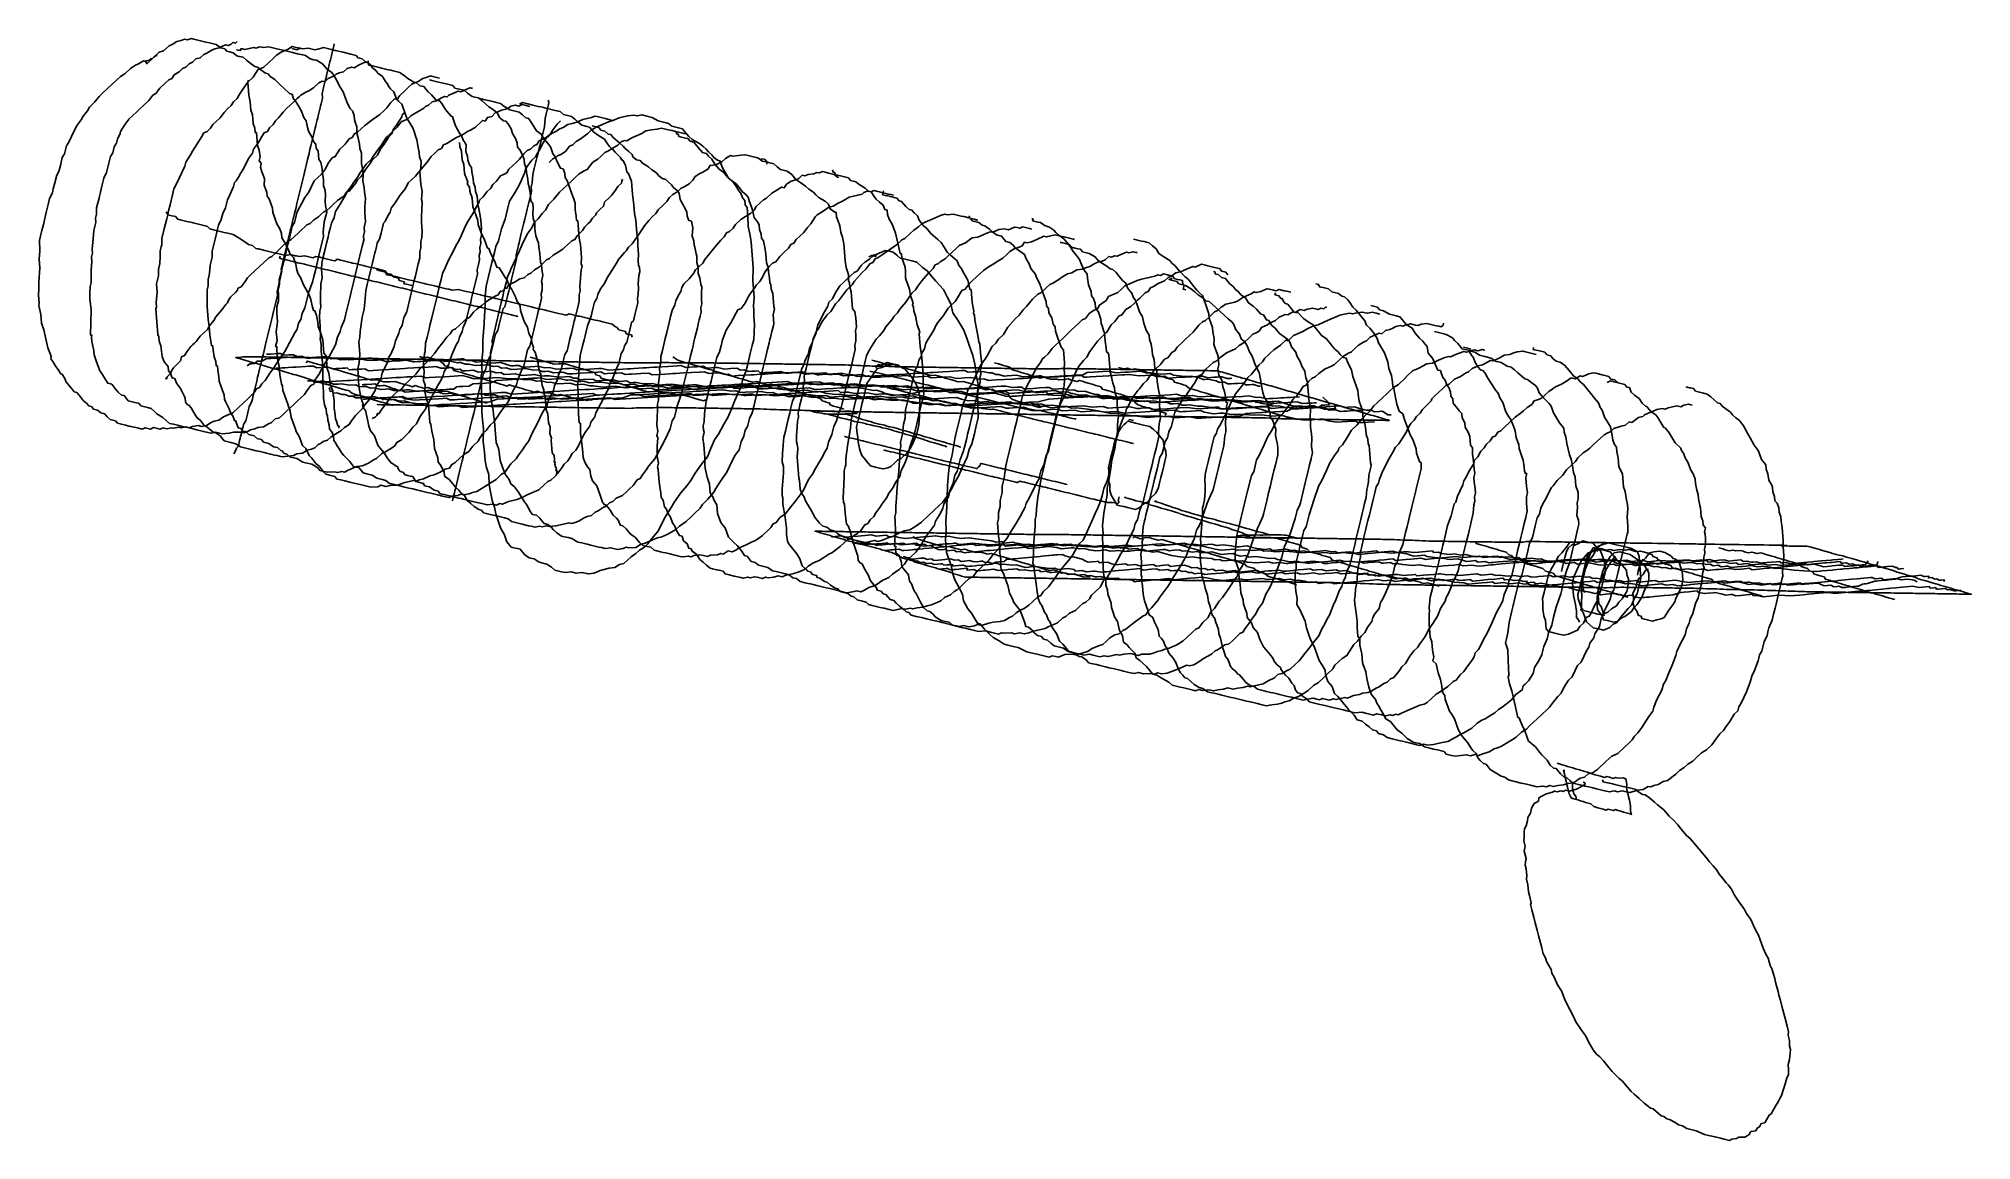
# Model space of a CAD drawing. Extents: x -228 to 716, y 164 to 702.
import ezdxf

# ---------------------------------------------------------------- set-up
doc = ezdxf.new("R2010")
doc.units = 0

msp = doc.modelspace()

# ---------------------------------------------------------------- linework, layer by layer
at = {"layer": '1', "color": 252}
for points in [[(-169.833, 693.794, -585.624), (-169.833, 693.794, -585.624), (-169.833, 693.794, -585.624), (-170.468, 693.945, -584.867), (-171.338, 693.124, -584.109), (-172.205, 692.303, -583.355), (-172.84, 692.453, -582.596), (-173.709, 691.633, -581.841), (-175.847, 691.114, -579.567), (-176.482, 691.265, -578.81), (-178.854, 689.777, -576.541), (-180.357, 689.107, -575.026), (-182.729, 687.616, -572.757), (-185.337, 685.153, -570.49), (-187.708, 683.664, -568.222), (-189.448, 682.02, -566.709), (-192.056, 679.558, -564.442), (-193.794, 677.916, -562.931), (-196.402, 675.455, -560.664), (-198.139, 673.815, -559.153), (-200.114, 671.199, -557.645), (-202.722, 668.737, -555.379), (-203.827, 666.946, -554.627), (-205.799, 664.331, -553.116), (-206.904, 662.538, -552.364), (-208.877, 659.924, -550.856), (-210.218, 657.159, -550.104), (-211.556, 654.395, -549.356), (-212.896, 651.629, -548.604), (-213.997, 649.837, -547.853), (-214.47, 647.893, -547.857), (-214.94, 645.95, -547.863), (-216.044, 644.156, -547.11), (-216.984, 640.269, -547.121), (-217.69, 637.352, -547.128), (-218.793, 635.56, -546.377), (-219.736, 631.672, -546.387), (-220.442, 628.757, -546.396), (-220.91, 626.811, -546.402), (-222.252, 624.046, -545.65), (-222.956, 621.133, -545.659), (-223.895, 617.242, -545.669), (-225.305, 611.41, -545.686), (-226.012, 608.496, -545.696), (-226.481, 606.55, -545.702), (-227.188, 603.635, -545.709), (-227.096, 598.475, -547.239), (-227.402, 594.433, -548.01), (-227.073, 590.244, -549.537), (-227.451, 583.138, -551.075), (-227.522, 580.07, -551.838), (-227.594, 577.003, -552.607), (-227.429, 574.908, -553.371), (-227.266, 572.811, -554.135), (-227.5, 571.837, -554.136), (-226.54, 567.499, -556.422), (-226.211, 563.307, -557.95), (-225.013, 559.939, -560.236), (-224.053, 555.598, -562.52), (-223.09, 551.255, -564.805), (-221.894, 547.886, -567.09), (-221.495, 546.762, -567.852), (-221.73, 545.79, -567.854), (-220.698, 544.516, -569.373), (-219.265, 542.119, -571.654), (-218.232, 540.845, -573.173), (-216.8, 538.447, -575.454), (-216.166, 538.295, -576.212), (-214.736, 535.898, -578.491), (-214.334, 534.776, -579.256), (-212.269, 532.226, -582.293), (-211.236, 530.953, -583.812), (-210.202, 529.676, -585.331), (-208.935, 529.374, -586.849), (-207.901, 528.103, -588.369), (-206.869, 526.825, -589.888), (-205.835, 525.551, -591.408), (-204.168, 524.126, -593.686), (-203.133, 522.85, -595.205), (-201.866, 522.549, -596.722), (-200.834, 521.274, -598.241), (-198.931, 520.82, -600.515), (-197.264, 519.395, -602.793), (-195.363, 518.943, -605.07), (-194.328, 517.666, -606.588), (-192.661, 516.24, -608.867), (-190.125, 515.636, -611.901), (-189.092, 514.362, -613.419), (-187.189, 513.907, -615.695), (-185.92, 513.605, -617.211), (-185.287, 513.454, -617.97), (-183.386, 513.001, -620.244), (-180.216, 512.246, -624.036), (-178.946, 511.942, -625.555), (-177.044, 511.489, -627.829), (-175.54, 512.158, -629.343), (-173.004, 511.553, -632.377), (-171.5, 512.223, -633.89), (-170.234, 511.92, -635.407), (-168.331, 511.467, -637.681), (-166.826, 512.136, -639.196), (-164.925, 511.684, -641.471), (-162.788, 512.2, -643.742), (-161.519, 511.897, -645.262), (-159.382, 512.416, -647.532), (-158.114, 512.114, -649.051), (-155.975, 512.632, -651.323), (-154.074, 512.179, -653.598), (-152.57, 512.848, -655.111), (-149.8, 513.216, -658.14), (-147.898, 512.761, -660.416), (-145.759, 513.28, -662.69), (-143.387, 514.772, -664.959), (-141.883, 515.44, -666.472), (-139.745, 515.958, -668.745), (-137.374, 517.449, -671.017), (-135.871, 518.118, -672.528), (-132.864, 519.457, -675.558), (-130.256, 521.919, -677.824), (-127.648, 524.382, -680.09), (-125.912, 526.025, -681.602), (-122.434, 529.307, -684.623), (-121.328, 531.099, -685.378), (-119.825, 531.769, -686.89), (-118.721, 533.56, -687.643), (-116.982, 535.202, -689.155), (-114.775, 538.79, -690.659), (-112.801, 541.402, -692.168), (-110.591, 544.986, -693.674), (-109.488, 546.78, -694.427), (-107.514, 549.394, -695.935), (-106.41, 551.188, -696.689), (-105.071, 553.952, -697.438), (-102.627, 558.509, -698.942), (-101.522, 560.302, -699.694), (-100.817, 563.219, -699.687), (-99.7134, 565.011, -700.441), (-99.0071, 567.926, -700.432), (-97.6663, 570.691, -701.18), (-97.1978, 572.636, -701.175), (-96.7268, 574.58, -701.172), (-95.7883, 578.469, -701.158), (-93.9776, 583.178, -701.904), (-93.2704, 586.092, -701.897), (-92.5661, 589.009, -701.886), (-91.8607, 591.923, -701.88), (-91.1548, 594.838, -701.871), (-89.9804, 599.701, -701.857), (-89.5109, 601.645, -701.85), (-89.0398, 603.589, -701.847), (-88.5708, 605.533, -701.838), (-88.7325, 607.628, -701.077), (-88.1932, 612.64, -700.305), (-87.4855, 615.555, -700.296), (-87.016, 617.498, -700.291), (-87.016, 617.498, -700.291), (-87.5784, 620.718, -698.767), (-87.7447, 622.815, -698.002), (-87.6718, 625.879, -697.235), (-87.8356, 627.974, -696.471), (-88.6337, 630.222, -694.948), (-88.5625, 633.288, -694.182), (-89.1265, 636.509, -692.658), (-89.2889, 638.602, -691.893), (-89.8512, 641.82, -690.371), (-90.8852, 643.096, -688.85), (-91.05, 645.191, -688.085), (-91.2123, 647.285, -687.322), (-92.247, 648.56, -685.803), (-92.4094, 650.655, -685.04), (-93.4438, 651.929, -683.518), (-94.2397, 654.175, -681.996), (-95.6731, 656.573, -679.715), (-96.4702, 658.82, -678.192), (-97.0336, 662.037, -676.667), (-98.066, 663.314, -675.149), (-98.4664, 664.435, -674.385), (-99.2646, 666.683, -672.866), (-100.697, 669.08, -670.583), (-102.128, 671.478, -668.303), (-103.16, 672.754, -666.785), (-103.958, 674.998, -665.262), (-105.226, 675.301, -663.747), (-107.927, 678.001, -659.947), (-109.594, 679.428, -657.671), (-112.294, 682.128, -653.873), (-114.595, 683.703, -650.837), (-115.629, 684.977, -649.317), (-116.897, 685.28, -647.801), (-119.199, 686.858, -644.763), (-120.866, 688.284, -642.487), (-122.134, 688.585, -640.969), (-124.433, 690.162, -637.93), (-126.102, 691.589, -635.655), (-127.769, 693.015, -633.376), (-129.671, 693.467, -631.102), (-130.939, 693.769, -629.584), (-132.606, 695.195, -627.308), (-134.511, 695.65, -625.032), (-135.776, 695.952, -623.514), (-136.811, 697.227, -621.996), (-138.712, 697.681, -619.719), (-141.015, 699.257, -616.682), (-142.915, 699.712, -614.409), (-144.184, 700.014, -612.891), (-146.086, 700.466, -610.619), (-148.623, 701.071, -607.584), (-151.795, 701.828, -603.792), (-153.061, 702.129, -602.275), (-155.199, 701.613, -600.003), (-156.466, 701.914, -598.485), (-157.971, 701.247, -596.971), (-160.109, 700.726, -594.699), (-162.48, 699.234, -592.429), (-163.984, 698.566, -590.915), (-166.592, 696.106, -588.648), (-168.73, 695.585, -586.377), (-170.468, 693.945, -584.867), (-172.205, 692.303, -583.355), (-173.944, 690.661, -581.843), (-173.944, 690.661, -581.843), (-173.944, 690.661, -581.843), (-174.814, 689.84, -581.087), (-175.212, 690.964, -580.326)], [(-130.661, 700.764, -580.636), (-131.531, 699.945, -579.881), (-132.164, 700.097, -579.122), (-132.799, 700.248, -578.365), (-132.799, 700.248, -578.365), (-133.669, 699.427, -577.609), (-135.172, 698.757, -576.095), (-136.439, 699.06, -574.577), (-137.943, 698.39, -573.063), (-139.447, 697.721, -571.552), (-141.583, 697.201, -569.278), (-143.089, 696.533, -567.762), (-145.459, 695.042, -565.493), (-146.963, 694.372, -563.978), (-148.7, 692.731, -562.469), (-150.839, 692.215, -560.197), (-152.578, 690.572, -558.684), (-154.081, 689.902, -557.171), (-155.82, 688.26, -555.662), (-157.322, 687.591, -554.146), (-159.062, 685.95, -552.635), (-161.433, 684.459, -550.368), (-162.538, 682.666, -549.615), (-164.042, 681.997, -548.099), (-165.78, 680.356, -546.586), (-168.388, 677.893, -544.321), (-170.361, 675.28, -542.813), (-171.863, 674.608, -541.299), (-173.838, 671.995, -539.787), (-176.445, 669.532, -537.523), (-178.182, 667.892, -536.012), (-179.922, 666.249, -534.501), (-181.661, 664.609, -532.99), (-183.399, 662.966, -531.477), (-185.373, 660.353, -529.969), (-186.478, 658.56, -529.216), (-187.582, 656.769, -528.462), (-187.816, 655.795, -528.465), (-189.156, 653.032, -527.716), (-189.626, 651.088, -527.722), (-190.73, 649.293, -526.968), (-191.434, 646.378, -526.978), (-192.54, 644.585, -526.223), (-193.481, 640.696, -526.234), (-193.951, 638.752, -526.242), (-194.422, 636.808, -526.247), (-195.761, 634.044, -525.496), (-196.232, 632.103, -525.502), (-196.702, 630.158, -525.508), (-197.407, 627.241, -525.516), (-197.877, 625.295, -525.521), (-198.112, 624.326, -525.523), (-199.289, 619.465, -525.538), (-199.358, 616.398, -526.307), (-199.829, 614.452, -526.309), (-199.664, 612.359, -527.075), (-200.606, 608.47, -527.085), (-200.911, 604.431, -527.855), (-201.454, 599.421, -528.627), (-201.29, 597.325, -529.391), (-201.761, 595.381, -529.396), (-201.596, 593.286, -530.159), (-201.902, 589.245, -530.931), (-201.973, 586.179, -531.697), (-202.044, 583.111, -532.462), (-202.516, 581.169, -532.468), (-202.586, 578.101, -533.236), (-202.659, 575.033, -534.002), (-201.93, 569.718, -536.291), (-202.073, 563.586, -537.824), (-202.216, 557.45, -539.357), (-201.582, 557.299, -540.116), (-201.817, 556.329, -540.12), (-201.653, 554.233, -540.882), (-200.691, 549.89, -543.169), (-200.527, 547.794, -543.934), (-199.33, 544.425, -546.216), (-198.533, 542.179, -547.737), (-197.734, 539.934, -549.261), (-196.701, 538.659, -550.78), (-195.27, 536.261, -553.059), (-193.839, 533.863, -555.342), (-191.935, 533.409, -557.617), (-190.902, 532.135, -559.137), (-189.869, 530.862, -560.655), (-188.837, 529.588, -562.175), (-187.169, 528.159, -564.452), (-185.901, 527.859, -565.969), (-184.867, 526.584, -567.488), (-183.835, 525.31, -569.007), (-182.566, 525.006, -570.525), (-180.029, 524.402, -573.558), (-178.762, 524.099, -575.074), (-177.729, 522.825, -576.594), (-175.827, 522.373, -578.869), (-174.559, 522.068, -580.386), (-172.656, 521.614, -582.661), (-170.988, 520.19, -584.938), (-169.957, 518.914, -586.458), (-167.021, 517.187, -590.254), (-165.353, 515.763, -592.531), (-163.685, 514.335, -594.808), (-161.782, 513.883, -597.088), (-159.247, 513.279, -600.119), (-157.979, 512.977, -601.634), (-156.71, 512.673, -603.153), (-154.175, 512.068, -606.184), (-152.272, 511.615, -608.458), (-150.369, 511.16, -610.735), (-148.466, 510.708, -613.01), (-146.563, 510.255, -615.287), (-143.395, 509.497, -619.077), (-141.256, 510.014, -621.35), (-139.988, 509.713, -622.868), (-138.087, 509.26, -625.141), (-134.68, 509.475, -628.929), (-132.545, 509.994, -631.201), (-128.504, 510.057, -635.751), (-127.238, 509.759, -637.267), (-125.734, 510.425, -638.781), (-124.231, 511.096, -640.296), (-122.092, 511.614, -642.568), (-120.588, 512.283, -644.08), (-117.817, 512.65, -647.112), (-115.444, 514.14, -649.382), (-113.94, 514.81, -650.897), (-112.201, 516.451, -652.406), (-110.065, 516.969, -654.68), (-108.325, 518.61, -656.192), (-106.59, 520.251, -657.7), (-104.85, 521.895, -659.213), (-103.111, 523.535, -660.726), (-101.373, 525.176, -662.234), (-99.634, 526.821, -663.748), (-97.8954, 528.46, -665.258), (-96.7928, 530.255, -666.01), (-94.8191, 532.867, -667.519), (-93.3141, 533.534, -669.034), (-92.8445, 535.48, -669.029), (-90.8712, 538.093, -670.537), (-88.4279, 542.653, -672.038), (-87.3238, 544.446, -672.791), (-86.218, 546.237, -673.546), (-85.115, 548.029, -674.298), (-82.6701, 552.586, -675.802), (-81.7313, 556.476, -675.789), (-80.3917, 559.242, -676.539), (-79.921, 561.184, -676.532), (-78.345, 564.919, -677.281), (-77.64, 567.838, -677.274), (-76.6996, 571.724, -677.262), (-75.7591, 575.613, -677.252), (-75.0547, 578.529, -677.242), (-74.1124, 582.418, -677.232), (-73.6441, 584.362, -677.226), (-72.9383, 587.276, -677.218), (-72.4678, 589.221, -677.213), (-71.2923, 594.081, -677.197), (-70.8199, 596.023, -677.195), (-69.6456, 600.884, -677.18), (-68.9403, 603.8, -677.17), (-69.1053, 605.896, -676.408), (-68.635, 607.84, -676.4), (-68.7975, 609.935, -675.638), (-68.0923, 612.851, -675.63), (-68.257, 614.946, -674.866), (-68.42, 617.04, -674.101), (-68.3499, 620.109, -673.336), (-68.0427, 624.149, -672.567), (-68.6049, 627.366, -671.041), (-68.7699, 629.461, -670.277), (-69.3326, 632.68, -668.753), (-69.2614, 635.747, -667.984), (-69.4239, 637.842, -667.221), (-69.9887, 641.061, -665.696), (-70.0809, 646.224, -664.167), (-70.8788, 648.47, -662.644), (-71.0421, 650.565, -661.879), (-71.6062, 653.783, -660.353), (-72.4016, 656.03, -658.833), (-72.3329, 659.096, -658.063), (-73.1293, 661.344, -656.544), (-73.529, 662.466, -655.782), (-73.6924, 664.561, -655.017), (-74.4917, 666.81, -653.495), (-75.5244, 668.083, -651.975), (-76.9569, 670.482, -649.693), (-78.1532, 673.849, -647.409), (-78.9517, 676.097, -645.889), (-80.3833, 678.495, -643.608), (-81.8162, 680.892, -641.327), (-82.2139, 682.015, -640.566), (-83.6446, 684.412, -638.288), (-84.679, 685.688, -636.767), (-86.9777, 687.264, -633.731), (-88.0119, 688.538, -632.21), (-89.0428, 689.81, -630.693), (-91.981, 691.541, -626.896), (-93.2498, 691.842, -625.38), (-95.1521, 692.298, -623.106), (-97.4527, 693.875, -620.069), (-98.7229, 694.176, -618.553), (-101.259, 694.781, -615.517), (-103.793, 695.387, -612.487), (-105.062, 695.689, -610.97), (-107.6, 696.296, -607.934), (-110.769, 697.051, -604.145), (-112.039, 697.353, -602.627), (-115.208, 698.107, -598.835), (-117.98, 697.742, -595.804), (-118.615, 697.894, -595.044), (-119.883, 698.195, -593.53), (-121.385, 697.526, -592.015), (-122.653, 697.83, -590.497), (-124.792, 697.31, -588.226), (-126.928, 696.792, -585.952), (-128.832, 697.246, -583.676), (-129.067, 696.273, -583.68), (-129.7, 696.425, -582.922), (-130.334, 696.575, -582.164), (-130.968, 696.726, -581.406)], [(-99.417, 697.247, -553.808), (-99.417, 697.247, -553.808), (-100.051, 697.4, -553.052), (-101.954, 697.853, -550.775), (-103.856, 698.306, -548.501), (-106.229, 696.817, -546.232), (-109.233, 695.477, -543.203), (-111.607, 693.986, -540.933), (-113.346, 692.345, -539.422), (-115.084, 690.704, -537.91), (-117.691, 688.242, -535.647), (-119.194, 687.572, -534.131), (-120.698, 686.9, -532.618), (-122.907, 683.316, -531.112), (-125.515, 680.852, -528.842), (-128.593, 676.446, -526.582), (-129.697, 674.655, -525.831), (-130.801, 672.861, -525.078), (-132.54, 671.221, -523.566), (-133.643, 669.427, -522.814), (-135.382, 667.785, -521.3), (-137.12, 666.143, -519.792), (-139.095, 663.531, -518.282), (-140.833, 661.889, -516.771), (-142.57, 660.246, -515.257), (-143.675, 658.454, -514.507), (-145.414, 656.814, -512.996), (-146.918, 656.143, -511.481), (-148.022, 654.352, -510.73), (-149.124, 652.558, -509.977), (-150.23, 650.765, -509.223), (-152.439, 647.18, -507.718), (-153.543, 645.385, -506.965), (-154.647, 643.594, -506.212), (-155.753, 641.802, -505.46), (-156.223, 639.858, -505.465), (-157.562, 637.093, -504.714), (-158.901, 634.326, -503.966), (-160.241, 631.563, -503.214), (-161.581, 628.798, -502.466), (-162.284, 625.882, -502.475), (-163.461, 621.021, -502.486), (-164.166, 618.106, -502.495), (-164.635, 616.161, -502.499), (-165.107, 614.217, -502.505), (-166.284, 609.358, -502.52), (-167.458, 604.499, -502.534), (-167.529, 601.431, -503.299), (-167.764, 600.458, -503.303), (-168.234, 598.514, -503.308), (-168.306, 595.447, -504.074), (-168.378, 592.381, -504.842), (-169.083, 589.463, -504.85), (-169.153, 586.396, -505.617), (-169.624, 584.453, -505.621), (-170.095, 582.508, -505.627), (-169.767, 578.318, -507.156), (-170.308, 573.307, -507.927), (-170.145, 571.212, -508.691), (-170.38, 570.241, -508.694), (-170.216, 568.146, -509.459), (-169.889, 563.954, -510.985), (-169.395, 557.667, -513.279), (-168.997, 556.545, -514.039), (-168.997, 556.545, -514.039), (-168.833, 554.449, -514.803), (-168.034, 552.203, -516.327), (-167.308, 546.89, -518.616), (-166.51, 544.641, -520.137), (-165.478, 543.369, -521.657), (-164.445, 542.094, -523.175), (-164.28, 540, -523.94), (-163.248, 538.727, -525.459), (-162.45, 536.479, -526.98), (-161.182, 536.177, -528.499), (-160.384, 533.93, -530.02), (-159.351, 532.654, -531.539), (-158.319, 531.382, -533.058), (-156.088, 526.738, -536.861), (-155.923, 524.642, -537.625), (-154.891, 523.367, -539.145), (-154.891, 523.367, -539.145), (-154.256, 523.216, -539.902), (-153.224, 521.943, -541.423), (-151.792, 519.543, -543.703), (-150.36, 517.146, -545.985), (-148.692, 515.721, -548.262), (-147.659, 514.446, -549.782), (-146.625, 513.173, -551.301), (-145.991, 513.019, -552.06), (-144.326, 511.596, -554.336), (-142.656, 510.17, -556.616), (-141.389, 509.867, -558.132), (-139.086, 508.291, -561.169), (-137.021, 505.742, -564.206), (-135.754, 505.439, -565.723), (-133.851, 504.986, -568), (-131.316, 504.381, -571.033), (-129.013, 502.805, -574.068), (-126.476, 502.198, -577.104), (-123.941, 501.594, -580.134), (-121.404, 500.989, -583.17), (-119.503, 500.535, -585.445), (-117.599, 500.083, -587.721), (-116.332, 499.779, -589.235), (-115.064, 499.477, -590.753), (-113.794, 499.174, -592.271), (-112.527, 498.871, -593.785), (-111.259, 498.569, -595.304), (-109.989, 498.266, -596.82), (-108.722, 497.964, -598.337), (-105.95, 498.331, -601.367), (-103.179, 498.7, -604.397), (-101.674, 499.368, -605.914), (-98.9039, 499.735, -608.943), (-96.5311, 501.225, -611.211), (-94.3956, 501.744, -613.485), (-92.89, 502.412, -614.999), (-91.1515, 504.055, -616.511), (-89.6493, 504.727, -618.025), (-88.779, 505.545, -618.779), (-86.6431, 506.064, -621.052), (-84.9054, 507.706, -622.564), (-82.5323, 509.197, -624.832), (-80.1595, 510.687, -627.103), (-78.4227, 512.327, -628.614), (-76.0499, 513.818, -630.882), (-74.944, 515.611, -631.637), (-72.9716, 518.225, -633.144), (-69.4945, 521.507, -636.167), (-68.3896, 523.301, -636.922), (-65.5454, 526.734, -639.186), (-64.4416, 528.526, -639.937), (-63.3375, 530.319, -640.69), (-62.869, 532.264, -640.683), (-60.6585, 535.847, -642.189), (-59.9537, 538.764, -642.182), (-58.6142, 541.53, -642.931), (-57.2745, 544.294, -643.683), (-56.8051, 546.237, -643.678), (-55.699, 548.03, -644.428), (-54.1259, 551.769, -645.178), (-53.4223, 554.685, -645.167), (-51.8448, 558.42, -645.915), (-51.376, 560.364, -645.911), (-50.2698, 562.156, -646.664), (-49.3301, 566.045, -646.653), (-47.9913, 568.81, -647.403), (-47.2853, 571.727, -647.393), (-46.8157, 573.67, -647.389), (-46.1087, 576.586, -647.38), (-45.6385, 578.529, -647.374), (-44.9331, 581.446, -647.367), (-44.4629, 583.39, -647.36), (-43.7585, 586.306, -647.352), (-43.0517, 589.221, -647.344), (-42.3476, 592.138, -647.336), (-41.643, 595.055, -647.328), (-41.5714, 598.122, -646.56), (-41.1005, 600.066, -646.558), (-41.0294, 603.133, -645.789), (-40.5584, 605.078, -645.783), (-40.4877, 608.145, -645.016), (-40.6518, 610.241, -644.252), (-40.8158, 612.336, -643.489), (-40.7457, 615.403, -642.72), (-40.6736, 618.47, -641.956), (-40.3675, 622.509, -641.186), (-40.7673, 623.633, -640.424), (-40.4612, 627.671, -639.655), (-41.0219, 630.89, -638.132), (-41.1895, 632.985, -637.364), (-41.3516, 635.079, -636.603), (-41.5143, 637.176, -635.839), (-41.0435, 639.119, -635.833), (-40.9727, 642.187, -635.066), (-41.7717, 644.433, -633.543), (-41.9359, 646.53, -632.779), (-42.4971, 649.745, -631.254), (-43.0631, 652.965, -629.728), (-43.4592, 654.086, -628.969), (-44.2584, 656.335, -627.447), (-45.0543, 658.58, -625.925), (-47.9204, 663.378, -621.36), (-48.7178, 665.624, -619.839), (-49.517, 667.869, -618.317), (-50.3137, 670.115, -616.795), (-51.9811, 671.542, -614.517), (-53.0133, 672.818, -612.997), (-54.2116, 676.186, -610.713), (-55.8776, 677.609, -608.435), (-56.9116, 678.886, -606.918), (-57.3107, 680.009, -606.153), (-58.3406, 681.283, -604.638), (-59.7751, 683.681, -602.356), (-62.076, 685.257, -599.32), (-63.108, 686.532, -597.801), (-64.7784, 687.96, -595.521), (-65.1748, 689.082, -594.762), (-66.8423, 690.506, -592.483), (-68.1094, 690.809, -590.967), (-69.7761, 692.234, -588.691), (-71.6803, 692.689, -586.414), (-72.7148, 693.963, -584.892), (-73.3466, 694.113, -584.135), (-75.2488, 694.568, -581.861), (-79.0528, 695.475, -577.311), (-82.8589, 696.384, -572.761), (-84.7621, 696.838, -570.486), (-86.0284, 697.139, -568.97), (-88.5663, 697.743, -565.934), (-90.7026, 697.225, -563.664), (-92.8423, 696.709, -561.392), (-94.1088, 697.01, -559.874), (-96.0098, 697.463, -557.598), (-98.783, 697.095, -554.568), (-99.417, 697.247, -553.808), (-100.051, 697.4, -553.052), (-101.554, 696.73, -551.538), (-102.823, 697.033, -550.019), (-103.455, 697.183, -549.264), (-104.091, 697.335, -548.504)], [(-83.3568, 699.601, -576.817), (-83.5917, 698.63, -576.821), (-84.0621, 696.685, -576.824), (-84.5325, 694.742, -576.831), (-84.7679, 693.769, -576.833), (-85.2383, 691.828, -576.84), (-85.4734, 690.854, -576.843), (-85.4734, 690.854, -576.843), (-85.4734, 690.854, -576.843), (-85.9433, 688.911, -576.847), (-86.1785, 687.937, -576.851), (-86.4134, 686.967, -576.852), (-86.8843, 685.023, -576.858), (-87.3534, 683.078, -576.865), (-87.5892, 682.106, -576.866), (-88.0594, 680.162, -576.872), (-88.5292, 678.217, -576.877), (-88.7644, 677.246, -576.882), (-89.2344, 675.301, -576.886), (-89.0697, 673.208, -577.65), (-89.305, 672.234, -577.654), (-89.7777, 670.289, -577.658), (-90.0127, 669.318, -577.661), (-90.2462, 668.347, -577.663), (-90.7177, 666.403, -577.67), (-91.1877, 664.459, -577.673), (-91.1877, 664.459, -577.673), (-91.4216, 663.486, -577.677), (-91.6576, 662.515, -577.679), (-92.1266, 660.57, -577.686), (-92.3628, 659.598, -577.689), (-92.5973, 658.626, -577.691), (-93.3034, 655.711, -577.7), (-93.7738, 653.767, -577.706), (-94.2432, 651.823, -577.711), (-94.714, 649.876, -577.715), (-95.1845, 647.933, -577.721), (-95.6555, 645.992, -577.727), (-96.3598, 643.074, -577.737), (-97.0645, 640.159, -577.746), (-97.5352, 638.214, -577.751), (-98.2415, 635.298, -577.758), (-98.7116, 633.353, -577.763), (-99.1807, 631.409, -577.769), (-100.121, 627.522, -577.78), (-100.591, 625.577, -577.785), (-101.062, 623.634, -577.792), (-101.531, 621.691, -577.795), (-102.002, 619.746, -577.802), (-102.707, 616.829, -577.812), (-103.179, 614.886, -577.817), (-103.649, 612.94, -577.82), (-104.119, 610.998, -577.827), (-104.824, 608.08, -577.835), (-105.764, 604.193, -577.846), (-106.706, 600.305, -577.858), (-107.173, 598.359, -577.864), (-107.646, 596.417, -577.869), (-108.116, 594.474, -577.875), (-108.82, 591.559, -577.882), (-109.29, 589.61, -577.885), (-108.892, 588.492, -578.649), (-109.363, 586.546, -578.653), (-110.068, 583.629, -578.662), (-110.773, 580.715, -578.671), (-111.244, 578.769, -578.675), (-111.08, 576.675, -579.44), (-111.549, 574.731, -579.445), (-112.02, 572.788, -579.451), (-112.489, 570.843, -579.456), (-112.96, 568.9, -579.463), (-113.665, 565.983, -579.471), (-114.607, 562.096, -579.48), (-115.076, 560.15, -579.488), (-116.017, 556.265, -579.501), (-116.489, 554.321, -579.504), (-117.19, 551.401, -579.512), (-117.899, 548.487, -579.52), (-118.604, 545.571, -579.53), (-119.073, 543.626, -579.535), (-119.308, 542.656, -579.538), (-119.779, 540.711, -579.542), (-120.485, 537.794, -579.551), (-120.719, 536.823, -579.554), (-121.19, 534.878, -579.558), (-121.659, 532.935, -579.566), (-122.131, 530.991, -579.57), (-122.834, 528.075, -579.578), (-123.308, 526.132, -579.584), (-123.541, 525.158, -579.587), (-124.881, 522.394, -578.836), (-124.881, 522.394, -578.836), (-125.351, 520.451, -578.845), (-125.587, 519.48, -578.845), (-126.056, 517.534, -578.852), (-126.526, 515.59, -578.856), (-127.632, 513.799, -578.104), (-127.867, 512.827, -578.107), (-128.1, 511.852, -578.11), (-128.336, 510.883, -578.113), (-128.57, 509.911, -578.116), (-128.57, 509.911, -578.116), (-128.806, 508.937, -578.119), (-128.806, 508.937, -578.119), (-129.04, 507.966, -578.12), (-129.04, 507.966, -578.12), (-129.04, 507.966, -578.12), (-129.04, 507.966, -578.12), (-129.276, 506.993, -578.125), (-129.276, 506.993, -578.125), (-129.276, 506.993, -578.125), (-129.511, 506.023, -578.124), (-129.511, 506.023, -578.124), (-129.511, 506.023, -578.124), (-129.746, 505.051, -578.129), (-129.982, 504.077, -578.131), (-129.982, 504.077, -578.131), (-130.216, 503.105, -578.134), (-131.085, 502.286, -577.378), (-131.085, 502.286, -577.378), (-131.085, 502.286, -577.378), (-131.085, 502.286, -577.378), (-131.085, 502.286, -577.378), (-131.322, 501.314, -577.382), (-131.322, 501.314, -577.382), (-131.322, 501.314, -577.382), (-131.322, 501.314, -577.382), (-132.425, 499.519, -576.627)], [(-66.9735, 690.367, -531.904), (-68.2425, 690.67, -530.389), (-69.7447, 689.998, -528.872), (-71.2473, 689.329, -527.359), (-73.6212, 687.839, -525.092), (-74.8898, 688.141, -523.573), (-77.0268, 687.624, -521.301), (-78.7659, 685.983, -519.789), (-80.9036, 685.466, -517.517), (-82.407, 684.795, -516.002), (-83.2739, 683.973, -515.249), (-84.7786, 683.302, -513.735), (-86.2818, 682.632, -512.219), (-88.0214, 680.993, -510.709), (-89.2872, 681.295, -509.193), (-90.7903, 680.622, -507.679), (-93.3984, 678.161, -505.412), (-95.7725, 676.67, -503.142), (-97.2764, 676.002, -501.627), (-99.6469, 674.513, -499.359), (-100.518, 673.691, -498.602), (-101.387, 672.871, -497.845), (-103.124, 671.229, -496.335), (-104.863, 669.587, -494.825), (-106.6, 667.947, -493.313), (-108.34, 666.304, -491.801), (-110.313, 663.692, -490.295), (-112.051, 662.049, -488.781), (-113.156, 660.257, -488.029), (-114.895, 658.617, -486.519), (-115.999, 656.822, -485.766), (-117.501, 656.152, -484.251), (-118.606, 654.359, -483.499), (-119.71, 652.566, -482.744), (-120.814, 650.774, -481.991), (-122.788, 648.161, -480.484), (-123.259, 646.217, -480.489), (-125.232, 643.603, -478.982), (-126.571, 640.839, -478.232), (-127.911, 638.073, -477.481), (-129.016, 636.28, -476.727), (-130.119, 634.488, -475.975), (-131.224, 632.695, -475.222), (-132.093, 631.875, -474.468), (-132.563, 629.929, -474.473), (-134.138, 626.194, -473.725), (-135.478, 623.428, -472.974), (-135.949, 621.484, -472.98), (-136.417, 619.539, -472.986), (-137.757, 616.776, -472.237), (-138.463, 613.861, -472.245), (-139.802, 611.095, -471.495), (-140.272, 609.151, -471.499), (-141.449, 604.291, -471.513), (-142.86, 598.46, -471.53), (-142.931, 595.392, -472.296), (-143.871, 591.504, -472.308), (-144.178, 587.466, -473.077), (-144.882, 584.549, -473.085), (-144.953, 581.48, -473.853), (-145.424, 579.536, -473.858), (-145.331, 574.374, -475.388), (-145.402, 571.307, -476.155), (-145.076, 567.117, -477.681), (-144.912, 565.023, -478.447), (-144.912, 565.023, -478.447), (-144.348, 561.802, -479.972), (-144.02, 557.614, -481.498), (-143.294, 552.299, -483.788), (-142.661, 552.149, -484.547), (-142.497, 550.054, -485.311), (-141.932, 546.835, -486.836), (-141.135, 544.586, -488.358), (-140.971, 542.492, -489.123), (-140.336, 542.341, -489.881), (-140.172, 540.246, -490.644), (-139.609, 537.028, -492.171), (-139.447, 534.934, -492.935), (-138.649, 532.688, -494.456), (-137.85, 530.44, -495.979), (-137.054, 528.193, -497.501), (-136.888, 526.098, -498.264), (-136.49, 524.976, -499.025), (-134.66, 521.456, -502.066), (-133.862, 519.208, -503.589), (-132.828, 517.933, -505.11), (-132.031, 515.686, -506.63), (-131.396, 515.537, -507.391), (-130.997, 514.413, -508.151), (-130.198, 512.166, -509.672), (-128.93, 511.863, -511.188), (-127.896, 510.588, -512.708), (-126.63, 510.288, -514.224), (-124.963, 508.861, -516.505), (-124.328, 508.709, -517.26), (-122.425, 508.256, -519.536), (-120.759, 506.831, -521.814), (-119.491, 506.528, -523.33), (-118.856, 506.377, -524.089), (-117.823, 505.102, -525.606), (-116.554, 504.801, -527.127), (-115.287, 504.498, -528.643), (-112.986, 502.921, -531.678), (-111.084, 502.467, -533.955), (-109.415, 501.041, -536.232), (-108.781, 500.89, -536.99), (-107.747, 499.615, -538.511), (-106.479, 499.312, -540.027), (-104.813, 497.887, -542.304), (-102.912, 497.434, -544.58), (-101.644, 497.133, -546.096), (-98.7086, 495.405, -549.891), (-97.4397, 495.1, -551.408), (-94.2686, 494.345, -555.201), (-91.3335, 492.617, -558.996), (-90.3019, 491.342, -560.514), (-88.3974, 490.888, -562.791), (-86.4967, 490.436, -565.064), (-83.0891, 490.65, -568.855), (-81.8217, 490.349, -570.37), (-79.6855, 490.868, -572.642), (-78.4161, 490.564, -574.159), (-76.9132, 491.234, -575.673), (-75.4095, 491.902, -577.186), (-73.9062, 492.571, -578.701), (-72.4035, 493.242, -580.213), (-69.6298, 493.608, -583.247), (-66.6236, 494.949, -586.275), (-64.2532, 496.439, -588.544), (-62.7498, 497.107, -590.058), (-60.1421, 499.572, -592.323), (-58.6389, 500.241, -593.84), (-56.2663, 501.731, -596.11), (-53.8929, 503.22, -598.376), (-52.7884, 505.014, -599.13), (-50.4159, 506.503, -601.399), (-48.6772, 508.146, -602.913), (-46.9411, 509.787, -604.42), (-44.9669, 512.4, -605.931), (-43.2275, 514.041, -607.443), (-41.8877, 516.806, -608.192), (-40.7827, 518.6, -608.944), (-38.8113, 521.213, -610.456), (-37.4716, 523.979, -611.203), (-35.0262, 528.533, -612.708), (-33.6884, 531.302, -613.458), (-32.583, 533.092, -614.211), (-31.4794, 534.888, -614.961), (-30.1404, 537.651, -615.711), (-29.6699, 539.596, -615.706), (-28.5647, 541.388, -616.46), (-27.4609, 543.182, -617.212), (-26.9904, 545.124, -617.207), (-25.417, 548.862, -617.952), (-23.8414, 552.597, -618.703), (-22.7365, 554.39, -619.455), (-22.2681, 556.337, -619.45), (-20.9266, 559.099, -620.198), (-20.4557, 561.041, -620.195), (-18.8834, 564.782, -620.94), (-18.4131, 566.725, -620.935), (-17.9429, 568.67, -620.93), (-17.4708, 570.612, -620.924), (-16.7674, 573.531, -620.915), (-16.2954, 575.473, -620.912), (-15.8258, 577.417, -620.906), (-15.3566, 579.362, -620.9), (-14.4131, 583.248, -620.889), (-13.9432, 585.194, -620.883), (-13.4733, 587.135, -620.876), (-13.637, 589.231, -620.114), (-13.1684, 591.176, -620.106), (-12.462, 594.092, -620.098), (-12.6262, 596.188, -619.335), (-12.1547, 598.13, -619.331), (-12.3204, 600.227, -618.567), (-11.8497, 602.17, -618.56), (-12.0123, 604.268, -617.797), (-11.5429, 606.209, -617.791), (-11.708, 608.304, -617.025), (-11.4714, 609.275, -617.024), (-11.7992, 613.469, -615.496), (-12.3604, 616.687, -613.973), (-12.9241, 619.904, -612.448), (-13.3261, 621.027, -611.685), (-13.4876, 623.123, -610.922), (-13.652, 625.216, -610.157), (-14.4504, 627.465, -608.636), (-14.6147, 629.559, -607.872), (-15.412, 631.805, -606.349), (-15.5753, 633.899, -605.585), (-16.1396, 637.12, -604.061), (-16.3027, 639.216, -603.296), (-17.3361, 640.49, -601.778), (-18.1347, 642.737, -600.254), (-18.2983, 644.833, -599.49), (-19.0963, 647.079, -597.968), (-19.0241, 650.145, -597.201), (-19.4231, 651.268, -596.439), (-20.4576, 652.541, -594.92), (-21.2549, 654.789, -593.398), (-22.2878, 656.063, -591.879), (-24.1182, 659.586, -588.838), (-25.3169, 662.955, -586.552), (-25.7156, 664.077, -585.794), (-26.3496, 664.229, -585.034), (-27.3813, 665.504, -583.513), (-28.4142, 666.776, -581.996), (-29.4471, 668.052, -580.476), (-30.8801, 670.449, -578.197), (-31.9135, 671.724, -576.675), (-33.8153, 672.177, -574.4), (-35.8822, 674.726, -571.363), (-37.5486, 676.152, -569.084), (-38.5821, 677.428, -567.565), (-39.6162, 678.7, -566.043), (-41.5165, 679.155, -563.769), (-43.1848, 680.579, -561.491), (-44.4518, 680.883, -559.976), (-47.3867, 682.609, -556.179), (-49.0537, 684.037, -553.903), (-51.355, 685.613, -550.868), (-54.5271, 686.371, -547.074), (-55.7954, 686.673, -545.558), (-57.0634, 686.974, -544.041), (-58.3295, 687.278, -542.524), (-60.2335, 687.732, -540.249), (-61.5005, 688.033, -538.733), (-63.404, 688.485, -536.456), (-64.6716, 688.789, -534.939), (-65.3069, 688.94, -534.182), (-65.9405, 689.092, -533.423), (-66.574, 689.243, -532.664), (-66.574, 689.243, -532.664), (-66.7391, 691.339, -531.902)], [(-125.214, 681.826, -534.423), (-125.214, 681.826, -534.423), (-125.214, 681.826, -534.423), (-125.45, 680.856, -534.425), (-125.45, 680.856, -534.425), (-125.45, 680.856, -534.425), (-125.45, 680.856, -534.425), (-125.45, 680.856, -534.425), (-125.45, 680.856, -534.425), (-125.285, 678.759, -535.19), (-125.122, 676.664, -535.954), (-124.958, 674.568, -536.717), (-124.395, 671.35, -538.243), (-124.231, 669.255, -539.006), (-124.067, 667.159, -539.77), (-123.268, 664.913, -541.293), (-123.106, 662.815, -542.055), (-122.942, 660.722, -542.821), (-122.145, 658.475, -544.342), (-121.981, 656.379, -545.106), (-121.346, 656.229, -545.865), (-121.181, 654.134, -546.63), (-121.019, 652.039, -547.394), (-120.855, 649.944, -548.155), (-120.057, 647.696, -549.679), (-119.494, 644.479, -551.203), (-119.964, 642.534, -551.208), (-118.931, 641.26, -552.728), (-118.931, 641.26, -552.728), (-119.401, 639.317, -552.733), (-118.603, 637.07, -554.257), (-118.204, 635.946, -555.017), (-117.406, 633.699, -556.538), (-117.478, 630.633, -557.307), (-116.68, 628.385, -558.829), (-116.28, 627.263, -559.59), (-116.117, 625.168, -560.354), (-115.084, 623.893, -561.874), (-114.287, 621.648, -563.396), (-113.49, 619.401, -564.918), (-113.325, 617.307, -565.681), (-112.526, 615.059, -567.204), (-112.127, 613.935, -567.966), (-111.328, 611.688, -569.488), (-109.897, 609.293, -571.768), (-109.099, 607.045, -573.291), (-108.934, 604.949, -574.056), (-107.502, 602.552, -576.335), (-105.673, 599.031, -579.376), (-104.873, 596.782, -580.898), (-103.206, 595.358, -583.177), (-102.011, 591.989, -585.46), (-101.847, 589.894, -586.223), (-101.047, 587.648, -587.747), (-99.6158, 585.25, -590.03), (-98.4201, 581.881, -592.31), (-95.5534, 577.084, -596.871), (-94.7578, 574.839, -598.394), (-94.1941, 571.621, -599.919), (-93.3964, 569.374, -601.441), (-92.7626, 569.223, -602.2), (-91.9656, 566.977, -603.72), (-91.402, 563.757, -605.246), (-91.2356, 561.662, -606.014), (-90.4408, 559.416, -607.534), (-89.6411, 557.17, -609.055), (-88.8436, 554.922, -610.577), (-88.516, 550.732, -612.104), (-88.3516, 548.636, -612.869), (-87.317, 547.361, -614.391), (-87.1556, 545.267, -615.153), (-86.8275, 541.077, -616.682), (-86.0301, 538.831, -618.203), (-85.4667, 535.614, -619.728), (-85.3013, 533.519, -620.494), (-84.5047, 531.269, -622.013), (-84.107, 530.15, -622.774), (-83.9419, 528.054, -623.541), (-83.5428, 526.93, -624.299), (-83.3791, 524.834, -625.066), (-83.4512, 521.765, -625.831), (-82.8888, 518.549, -627.357), (-82.7225, 516.452, -628.12), (-82.7225, 516.452, -628.12), (-82.3251, 515.33, -628.882), (-81.9253, 514.206, -629.643), (-81.5257, 513.083, -630.405), (-81.5257, 513.083, -630.405), (-81.5257, 513.083, -630.405), (-81.5257, 513.083, -630.405), (-81.5257, 513.083, -630.405), (-80.8932, 512.932, -631.161), (-80.8932, 512.932, -631.161), (-81.1264, 511.957, -631.163), (-81.1264, 511.957, -631.163), (-81.1264, 511.957, -631.163)], [(-32.0035, 682.869, -507.764), (-32.0035, 682.869, -507.764), (-32.0035, 682.869, -507.764), (-33.2732, 683.17, -506.246), (-34.5403, 683.472, -504.731), (-35.175, 683.622, -503.971), (-36.4425, 683.926, -502.457), (-37.9477, 683.257, -500.941), (-40.0839, 682.738, -498.668), (-42.4566, 681.249, -496.401), (-43.9607, 680.579, -494.886), (-45.4642, 679.91, -493.371), (-47.2009, 678.268, -491.861), (-48.9401, 676.624, -490.35), (-51.547, 674.163, -488.082), (-52.6511, 672.369, -487.329), (-53.9195, 672.673, -485.811), (-55.6584, 671.03, -484.299), (-57.6327, 668.417, -482.792), (-59.3711, 666.776, -481.282), (-61.1088, 665.133, -479.771), (-64.3504, 662.822, -476.746), (-68.4608, 659.69, -472.964), (-70.1995, 658.049, -471.452), (-71.9383, 656.409, -469.942), (-73.4418, 655.737, -468.429), (-74.5451, 653.946, -467.675), (-76.0494, 653.275, -466.161), (-78.0234, 650.663, -464.654), (-78.8929, 649.842, -463.897), (-80.6309, 648.199, -462.385), (-81.7351, 646.409, -461.633), (-82.8381, 644.614, -460.881), (-84.3424, 643.946, -459.367), (-86.3166, 641.331, -457.858), (-87.6555, 638.568, -457.107), (-89.6282, 635.953, -455.599), (-91.3685, 634.312, -454.087), (-93.1057, 632.67, -452.576), (-94.4461, 629.905, -451.826), (-95.7865, 627.14, -451.077), (-97.759, 624.527, -449.568), (-99.097, 621.761, -448.819), (-100.202, 619.968, -448.065), (-101.542, 617.205, -447.315), (-102.246, 614.289, -447.323), (-102.717, 612.345, -447.33), (-103.822, 610.551, -446.575), (-104.527, 607.635, -446.582), (-105.231, 604.719, -446.592), (-105.938, 601.804, -446.601), (-106.643, 598.889, -446.609), (-107.348, 595.972, -446.615), (-108.525, 591.112, -446.63), (-109.229, 588.195, -446.639), (-109.699, 586.252, -446.645), (-110.17, 584.306, -446.651), (-110.005, 582.212, -447.414), (-110.71, 579.295, -447.423), (-110.547, 577.2, -448.186), (-110.62, 574.136, -448.953), (-111.323, 571.218, -448.961), (-111.396, 568.149, -449.728), (-111.067, 563.96, -451.255), (-111.611, 558.949, -452.027), (-111.282, 554.758, -453.555), (-111.986, 551.844, -453.565), (-111.354, 551.692, -454.323), (-111.259, 546.529, -455.853), (-110.299, 542.187, -458.139), (-109.971, 537.995, -459.667), (-109.008, 533.654, -461.953), (-109.008, 533.654, -461.953), (-108.609, 532.532, -462.716), (-108.446, 530.438, -463.479), (-107.646, 528.19, -465.001), (-106.85, 525.944, -466.523), (-106.052, 523.697, -468.045), (-105.652, 522.573, -468.806), (-105.254, 521.45, -469.567), (-104.855, 520.328, -470.327), (-104.292, 517.108, -471.854), (-103.093, 513.74, -474.138), (-102.297, 511.492, -475.658), (-101.899, 510.372, -476.42), (-100.466, 507.971, -478.702), (-99.6677, 505.727, -480.224), (-98.8688, 503.478, -481.746), (-97.2032, 502.054, -484.024), (-96.8042, 500.931, -484.785), (-95.372, 498.533, -487.064), (-94.3402, 497.26, -488.586), (-93.3068, 495.984, -490.102), (-92.2737, 494.711, -491.624), (-90.605, 493.285, -493.902), (-89.5732, 492.009, -495.421), (-88.54, 490.735, -496.941), (-87.5078, 489.462, -498.462), (-84.9696, 488.855, -501.493), (-83.0688, 488.4, -503.768), (-82.0339, 487.127, -505.29), (-80.1346, 486.673, -507.563), (-78.2312, 486.221, -509.838), (-75.6933, 485.615, -512.871), (-74.4269, 485.312, -514.389), (-70.6216, 484.408, -518.937), (-69.3529, 484.105, -520.456), (-67.4516, 483.649, -522.73), (-65.5492, 483.196, -525.005), (-62.1443, 483.414, -528.794), (-60.6378, 484.082, -530.309), (-58.1032, 483.477, -533.343), (-55.9645, 483.995, -535.616), (-52.5595, 484.211, -539.405), (-48.9188, 485.398, -543.191), (-46.78, 485.916, -545.463), (-44.6443, 486.436, -547.734), (-43.376, 486.132, -549.249), (-41.8715, 486.803, -550.767), (-39.7351, 487.321, -553.039), (-36.728, 488.66, -556.065), (-34.591, 489.177, -558.34), (-31.5833, 490.517, -561.367), (-29.211, 492.008, -563.637), (-27.0748, 492.525, -565.908), (-25.9706, 494.32, -566.662), (-24.4668, 494.989, -568.177), (-21.8597, 497.449, -570.443), (-20.1201, 499.091, -571.953), (-17.7479, 500.584, -574.225), (-15.7751, 503.197, -575.733), (-13.1657, 505.659, -577.999), (-12.0639, 507.451, -578.751), (-10.9593, 509.243, -579.503), (-9.2207, 510.887, -581.014), (-7.2449, 513.497, -582.526), (-5.5083, 515.138, -584.035), (-3.5351, 517.754, -585.544), (-2.4297, 519.545, -586.297), (-0.4572, 522.159, -587.804), (1.5182, 524.774, -589.315), (3.0908, 528.51, -590.06), (4.4315, 531.276, -590.812), (5.5344, 533.068, -591.563), (6.006, 535.012, -591.559), (7.8164, 539.721, -592.301), (9.154, 542.485, -593.053), (9.6251, 544.431, -593.047), (10.3298, 547.346, -593.04), (11.0365, 550.262, -593.032), (12.1401, 552.053, -593.784), (13.0811, 555.942, -593.771), (14.0216, 559.83, -593.76), (14.7283, 562.745, -593.754), (15.1975, 564.689, -593.747), (15.6665, 566.634, -593.743), (16.3716, 569.552, -593.735), (17.0773, 572.468, -593.725), (17.7826, 575.382, -593.715), (17.6198, 577.478, -592.954), (18.0891, 579.421, -592.948), (18.0891, 579.421, -592.948), (18.1603, 582.489, -592.182), (17.7617, 583.613, -591.42), (18.4663, 586.528, -591.41), (17.9044, 589.747, -589.885), (17.7406, 591.842, -589.123), (17.3408, 592.968, -588.363), (17.1776, 595.061, -587.599), (17.0136, 597.155, -586.835), (16.4502, 600.375, -585.309), (16.2869, 602.469, -584.547), (15.8877, 603.593, -583.785), (15.0902, 605.839, -582.262), (14.5248, 609.06, -580.735), (14.598, 612.124, -579.968), (13.7997, 614.372, -578.448), (13.6363, 616.469, -577.683), (13.7067, 619.534, -576.916), (13.5462, 621.629, -576.154), (12.5098, 622.902, -574.632), (12.3476, 624.999, -573.871), (12.1829, 627.093, -573.104), (11.6188, 630.314, -571.579), (11.6188, 630.314, -571.579), (11.2215, 631.436, -570.82), (11.0555, 633.532, -570.054), (10.4936, 636.749, -568.531), (10.3302, 638.845, -567.767), (9.5325, 641.092, -566.244), (9.3696, 643.186, -565.481), (8.5696, 645.431, -563.957), (7.1381, 647.829, -561.677), (6.1051, 649.104, -560.158), (5.9425, 651.199, -559.394), (5.1428, 653.448, -557.871), (3.7105, 655.845, -555.589), (2.9142, 658.091, -554.068), (1.4797, 660.488, -551.786), (0.4476, 661.763, -550.268), (-0.8193, 662.066, -548.752), (-2.4878, 663.492, -546.473), (-3.9185, 665.888, -544.192), (-5.5865, 667.315, -541.915), (-7.8877, 668.893, -538.878), (-9.5558, 670.317, -536.601), (-11.2219, 671.743, -534.324), (-12.888, 673.168, -532.047), (-14.7908, 673.622, -529.77), (-16.0599, 673.924, -528.256), (-18.3595, 675.501, -525.219), (-20.0271, 676.93, -522.939), (-23.1993, 677.683, -519.147), (-24.4678, 677.986, -517.632), (-25.4992, 679.26, -516.113), (-26.7683, 679.562, -514.595), (-28.035, 679.865, -513.079), (-29.3034, 680.167, -511.561), (-32.4737, 680.926, -507.771), (-34.3772, 681.378, -505.495), (-35.6455, 681.68, -503.978), (-36.2794, 681.831, -503.219), (-36.9125, 681.981, -502.461)], [(-15.8355, 677.879, -490.612), (-16.4691, 678.03, -489.855), (-17.1036, 678.181, -489.097), (-18.6074, 677.51, -487.582), (-20.1108, 676.843, -486.069), (-21.6152, 676.173, -484.552), (-22.8818, 676.474, -483.038), (-24.3853, 675.805, -481.523), (-27.3925, 674.468, -478.495), (-28.262, 673.645, -477.739), (-29.5295, 673.948, -476.223), (-31.0331, 673.279, -474.709), (-33.4053, 671.788, -472.44), (-33.4053, 671.788, -472.44), (-35.5419, 671.269, -470.166), (-37.2824, 669.628, -468.655), (-38.7865, 668.958, -467.141), (-39.6549, 668.137, -466.387), (-42.0266, 666.648, -464.116), (-43.5304, 665.978, -462.602), (-45.9015, 664.485, -460.332), (-47.6399, 662.846, -458.822), (-50.6477, 661.506, -455.794), (-52.6204, 658.893, -454.286), (-54.3603, 657.251, -452.774), (-56.0985, 655.611, -451.264), (-57.8371, 653.968, -449.752), (-58.9409, 652.174, -448.999), (-60.0448, 650.384, -448.246), (-62.018, 647.771, -446.739), (-63.9918, 645.155, -445.228), (-65.0964, 643.362, -444.477), (-67.7045, 640.902, -442.211), (-70.7829, 636.495, -439.947), (-71.8864, 634.701, -439.195), (-73.8596, 632.088, -437.687), (-74.963, 630.295, -436.933), (-76.9374, 627.681, -435.426), (-78.2773, 624.917, -434.675), (-80.4859, 621.33, -433.168), (-81.5903, 619.537, -432.417), (-82.6954, 617.746, -431.664), (-83.3983, 614.829, -431.672), (-84.7402, 612.065, -430.923), (-85.2079, 610.119, -430.929), (-85.9148, 607.206, -430.937), (-86.3834, 605.259, -430.943), (-87.0896, 602.346, -430.952), (-87.7957, 599.428, -430.957), (-88.7353, 595.539, -430.969), (-88.9716, 594.567, -430.974), (-89.4426, 592.625, -430.979), (-89.5126, 589.557, -431.744), (-89.3473, 587.46, -432.508), (-89.1862, 585.366, -433.273), (-89.8897, 582.45, -433.281), (-90.0334, 576.316, -434.813), (-90.1046, 573.247, -435.579), (-89.9401, 571.154, -436.345), (-90.411, 569.21, -436.35), (-90.482, 566.143, -437.116), (-90.1542, 561.952, -438.646), (-90.062, 556.789, -440.174), (-90.2971, 555.818, -440.177), (-89.7346, 552.601, -441.701), (-89.8048, 549.532, -442.469), (-89.0791, 544.22, -444.758), (-88.9853, 539.056, -446.289), (-88.8927, 533.893, -447.82), (-88.7298, 531.798, -448.583), (-88.7298, 531.798, -448.583), (-88.5667, 529.706, -449.347), (-88.6367, 526.636, -450.114), (-88.073, 523.417, -451.638), (-87.2748, 521.172, -453.164), (-87.1124, 519.077, -453.925), (-86.7124, 517.952, -454.685), (-86.5477, 515.858, -455.449), (-85.7503, 513.609, -456.972), (-85.5887, 511.516, -457.736), (-84.5541, 510.24, -459.256), (-83.756, 507.995, -460.777), (-83.5934, 505.9, -461.542), (-82.5605, 504.626, -463.062), (-82.1593, 503.501, -463.822), (-82.1593, 503.501, -463.822), (-81.1283, 502.228, -465.342), (-79.6951, 499.828, -467.622), (-78.6618, 498.554, -469.141), (-75.9618, 495.854, -472.938), (-74.9289, 494.582, -474.459), (-73.8949, 493.307, -475.976), (-72.6279, 493.005, -477.493), (-71.3589, 492.702, -479.011), (-69.2939, 490.152, -482.051), (-67.3928, 489.699, -484.325), (-64.8545, 489.094, -487.36), (-62.5523, 487.516, -490.395), (-60.0166, 486.913, -493.427), (-58.1148, 486.458, -495.705), (-56.4476, 485.034, -497.982), (-55.1795, 484.73, -499.498), (-53.9109, 484.429, -501.016), (-51.3756, 483.823, -504.05), (-49.4714, 483.37, -506.324), (-46.9355, 482.763, -509.359), (-45.0336, 482.311, -511.633), (-43.1297, 481.856, -513.907), (-41.2297, 481.405, -516.183), (-39.9603, 481.099, -517.701), (-38.0588, 480.647, -519.975), (-36.1561, 480.193, -522.252), (-34.2529, 479.74, -524.525), (-32.9856, 479.438, -526.042), (-30.4497, 478.834, -529.075), (-27.278, 478.075, -532.866), (-25.7747, 478.745, -534.383), (-23.0038, 479.114, -537.412), (-21.5003, 479.783, -538.925), (-20.2332, 479.481, -540.443), (-17.4615, 479.849, -543.472), (-15.9564, 480.516, -544.989), (-13.8188, 481.036, -547.26), (-9.0757, 484.016, -551.797), (-6.7027, 485.507, -554.07), (-4.33, 486.997, -556.339), (-1.7221, 489.459, -558.604), (-0.2189, 490.13, -560.121), (2.8598, 494.534, -562.383), (5.4672, 496.996, -564.648), (6.571, 498.79, -565.4), (8.5441, 501.404, -566.908), (9.6497, 503.197, -567.661), (11.6209, 505.809, -569.17), (13.1968, 509.546, -569.919), (15.6407, 514.106, -571.421), (16.9791, 516.869, -572.17), (18.3182, 519.633, -572.918), (20.5279, 523.221, -574.427), (20.9987, 525.162, -574.421), (22.34, 527.928, -575.171), (23.4432, 529.72, -575.924), (24.1478, 532.635, -575.916), (25.4883, 535.402, -576.667), (26.1921, 538.319, -576.657), (27.5334, 541.082, -577.409), (28.7058, 545.943, -577.393), (29.1779, 547.887, -577.387), (30.2817, 549.679, -578.141), (30.7515, 551.624, -578.136), (31.6922, 555.511, -578.124), (32.3978, 558.427, -578.115), (33.1038, 561.346, -578.109), (33.8083, 564.26, -578.098), (34.5118, 567.176, -578.09), (34.9836, 569.119, -578.086), (35.4534, 571.066, -578.081), (36.1605, 573.98, -578.072), (36.2319, 577.046, -577.306), (36.7023, 578.989, -577.3), (36.5393, 581.087, -576.538), (36.8465, 585.124, -575.766), (37.1517, 589.164, -574.997), (37.6215, 591.108, -574.991), (37.224, 592.231, -574.23), (37.294, 595.298, -573.465), (36.9646, 599.49, -571.936), (36.8021, 601.587, -571.171), (36.2396, 604.801, -569.648), (36.0756, 606.898, -568.883), (35.9108, 608.994, -568.117), (35.7463, 611.088, -567.355), (35.5841, 613.184, -566.593), (34.9486, 613.337, -565.834), (34.784, 615.432, -565.07), (34.223, 618.648, -563.544), (34.2919, 621.716, -562.776), (33.4944, 623.964, -561.254), (33.0954, 625.087, -560.495), (32.2972, 627.332, -558.972), (31.5009, 629.579, -557.45), (30.3043, 632.949, -555.167), (29.27, 634.223, -553.645), (29.1066, 636.316, -552.881), (28.3086, 638.566, -551.359), (27.0389, 638.869, -549.844), (25.21, 642.389, -546.8), (24.4119, 644.635, -545.28), (23.3789, 645.908, -543.761), (22.9794, 647.033, -543), (22.1808, 649.278, -541.476), (21.1477, 650.552, -539.957), (19.0812, 653.103, -536.917), (17.6513, 655.5, -534.638), (15.349, 657.077, -531.601), (12.4835, 661.873, -527.039), (11.4497, 663.147, -525.52), (10.1848, 663.447, -524.003), (8.5144, 664.874, -521.724), (6.8482, 666.301, -519.447), (5.5818, 666.602, -517.93), (2.4106, 667.358, -514.14), (-0.5229, 669.086, -510.345), (-2.1906, 670.511, -508.065), (-4.0943, 670.966, -505.79), (-5.3623, 671.271, -504.273), (-7.2654, 671.722, -501.999), (-9.802, 672.327, -498.966), (-11.0692, 672.63, -497.45), (-11.7044, 672.781, -496.692), (-11.7044, 672.781, -496.692), (-11.7044, 672.781, -496.692), (-12.9723, 673.086, -495.174), (-12.9723, 673.086, -495.174), (-12.9723, 673.086, -495.174), (-12.9723, 673.086, -495.174)], [(12.1179, 669.007, -472.064), (12.1179, 669.007, -472.064), (12.1179, 669.007, -472.064), (12.1179, 669.007, -472.064), (12.1179, 669.007, -472.064), (12.1179, 669.007, -472.064), (11.4826, 669.159, -471.305), (9.5818, 669.611, -469.03), (8.3139, 669.914, -467.513), (6.8084, 669.244, -466), (4.9078, 669.698, -463.726), (2.7701, 669.18, -461.452), (1.9003, 668.358, -460.698), (0.3968, 667.688, -459.182), (-1.7394, 667.17, -456.911), (-3.2434, 666.501, -455.396), (-4.7468, 665.831, -453.883), (-6.4843, 664.192, -452.372), (-8.622, 663.673, -450.098), (-9.7262, 661.878, -449.346), (-10.9941, 662.182, -447.829), (-11.8632, 661.361, -447.073), (-14.4725, 658.897, -444.807), (-16.8449, 657.408, -442.536), (-18.3462, 656.738, -441.024), (-20.7196, 655.247, -438.752), (-22.2227, 654.576, -437.24), (-23.7269, 653.908, -435.726), (-26.0984, 652.417, -433.456), (-28.4722, 650.928, -431.185), (-29.9755, 650.258, -429.673), (-31.0791, 648.464, -428.92), (-32.5824, 647.795, -427.405), (-34.321, 646.154, -425.894), (-36.0602, 644.514, -424.383), (-38.0338, 641.9, -422.875), (-40.8762, 638.465, -420.611), (-43.7187, 635.031, -418.348), (-45.4582, 633.388, -416.833), (-47.1965, 631.749, -415.324), (-48.5355, 628.984, -414.574), (-51.3772, 625.547, -412.309), (-52.4819, 623.755, -411.558), (-53.5859, 621.963, -410.804), (-55.5598, 619.35, -409.295), (-56.03, 617.404, -409.302), (-57.135, 615.612, -408.548), (-58.4736, 612.847, -407.798), (-59.3429, 612.024, -407.042), (-60.5205, 607.166, -407.057), (-61.2243, 604.251, -407.066), (-62.3277, 602.458, -406.312), (-62.7998, 600.514, -406.317), (-63.2692, 598.57, -406.323), (-63.5038, 597.598, -406.327), (-64.6809, 592.737, -406.34), (-65.6205, 588.85, -406.35), (-66.3246, 585.935, -406.357), (-66.7957, 583.99, -406.366), (-67.2651, 582.046, -406.369), (-67.9717, 579.129, -406.377), (-68.2774, 575.09, -407.149), (-68.8194, 570.08, -407.922), (-69.759, 566.191, -407.931), (-69.759, 566.191, -407.931), (-70.7719, 559.235, -408.709), (-70.8432, 556.169, -409.474), (-71.3135, 554.225, -409.481), (-71.3135, 554.225, -409.481), (-71.148, 552.128, -410.245), (-70.8211, 547.938, -411.772), (-71.1279, 543.898, -412.543), (-71.8338, 540.983, -412.551), (-71.6695, 538.887, -413.315), (-71.9047, 537.915, -413.318), (-71.2705, 537.766, -414.077), (-71.7411, 535.822, -414.081), (-71.0142, 530.509, -416.371), (-70.4509, 527.29, -417.895), (-69.6535, 525.042, -419.418), (-69.2554, 523.921, -420.179), (-69.488, 522.947, -420.182), (-69.0893, 521.824, -420.943), (-68.0572, 520.549, -422.461), (-67.0948, 516.208, -424.748), (-66.5322, 512.99, -426.275), (-65.733, 510.743, -427.797), (-64.6998, 509.469, -429.316), (-63.6697, 508.194, -430.835), (-62.871, 505.95, -432.357), (-62.0733, 503.702, -433.88), (-61.0401, 502.428, -435.401), (-60.0067, 501.154, -436.92), (-58.9732, 499.879, -438.437), (-57.5418, 497.481, -440.718), (-56.5086, 496.206, -442.238), (-55.4761, 494.934, -443.757), (-54.8403, 494.781, -444.516), (-53.1753, 493.357, -446.793), (-52.541, 493.203, -447.551), (-52.1411, 492.081, -448.311), (-51.1089, 490.807, -449.831), (-49.84, 490.505, -451.348), (-48.8059, 489.229, -452.868), (-47.5373, 488.926, -454.385), (-46.2704, 488.625, -455.901), (-45.002, 488.322, -457.418), (-43.5702, 485.926, -459.698), (-42.304, 485.623, -461.215), (-39.7657, 485.017, -464.249), (-39.3659, 483.893, -465.008), (-36.8307, 483.291, -468.044), (-34.5291, 481.713, -471.08), (-32.6276, 481.261, -473.356), (-31.5935, 479.984, -474.876), (-29.6912, 479.53, -477.15), (-27.7898, 479.077, -479.424), (-26.5205, 478.774, -480.941), (-25.2521, 478.471, -482.458), (-23.9829, 478.168, -483.977), (-22.7156, 477.868, -485.493), (-21.4479, 477.565, -487.009), (-19.5454, 477.111, -489.285), (-17.0084, 476.505, -492.316), (-15.1053, 476.052, -494.594), (-13.8377, 475.75, -496.109), (-11.3014, 475.145, -499.143), (-8.7658, 474.54, -502.177), (-5.9918, 474.907, -505.208), (-4.0914, 474.454, -507.483), (-2.5882, 475.124, -508.996), (-1.321, 474.82, -510.514), (1.6866, 476.161, -513.543), (3.8242, 476.679, -515.813), (5.9617, 477.198, -518.086), (8.9676, 478.535, -521.115), (10.472, 479.207, -522.629), (11.974, 479.877, -524.141), (13.4781, 480.544, -525.656), (14.9817, 481.214, -527.172), (16.4853, 481.883, -528.685), (19.0924, 484.347, -530.95), (20.832, 485.986, -532.462), (22.3324, 486.657, -533.976), (24.0718, 488.299, -535.488), (25.8097, 489.94, -536.998), (27.7846, 492.554, -538.509), (28.8876, 494.347, -539.259), (30.6269, 495.987, -540.771), (31.7314, 497.78, -541.524), (32.8352, 499.572, -542.277), (34.5728, 501.216, -543.787), (35.6786, 503.008, -544.54), (37.0176, 505.772, -545.291), (38.3576, 508.536, -546.042), (39.4606, 510.329, -546.793), (41.4359, 512.943, -548.302), (41.9042, 514.888, -548.297), (43.8787, 517.502, -549.805), (44.3498, 519.444, -549.8), (45.691, 522.207, -550.55), (46.7957, 524.001, -551.304), (48.1344, 526.765, -552.052), (49.4726, 529.533, -552.804), (50.5763, 531.325, -553.555), (51.0476, 533.268, -553.551), (52.3846, 536.034, -554.298), (54.1958, 540.742, -555.044), (55.536, 543.506, -555.797), (56.0058, 545.452, -555.789), (56.711, 548.366, -555.78), (57.8159, 550.16, -556.534), (58.2862, 552.103, -556.527), (59.3885, 553.896, -557.28), (60.3295, 557.783, -557.27), (61.0349, 560.7, -557.262), (61.7402, 563.617, -557.254), (62.6092, 564.438, -558.008), (63.3154, 567.353, -558.001), (63.7865, 569.297, -557.995), (64.2567, 571.241, -557.99), (64.7278, 573.185, -557.984), (64.5625, 575.28, -557.22), (65.0316, 577.225, -557.215), (65.1044, 580.292, -556.448), (64.9395, 582.39, -555.684), (65.2449, 586.428, -554.915), (65.7171, 588.371, -554.911), (65.5533, 590.468, -554.145), (65.153, 591.589, -553.384), (64.9912, 593.685, -552.621), (65.0618, 596.751, -551.854), (64.897, 598.847, -551.09), (64.7329, 600.942, -550.326), (64.8056, 604.009, -549.56), (64.242, 607.227, -548.035), (63.9149, 611.416, -546.508), (63.7504, 613.513, -545.741), (63.1852, 616.732, -544.217), (62.8605, 620.921, -542.692), (62.1317, 626.237, -540.398), (61.8037, 630.426, -538.871), (61.6404, 632.522, -538.109), (61.2413, 633.645, -537.347), (60.4429, 635.891, -535.825), (59.4118, 637.166, -534.305), (58.848, 640.385, -532.781), (57.4166, 642.781, -530.499), (56.7821, 642.933, -529.741), (56.3839, 644.055, -528.98), (53.683, 646.757, -525.182), (52.6483, 648.031, -523.663), (50.9823, 649.458, -521.387), (49.9478, 650.733, -519.864), (48.5159, 653.129, -517.586), (45.5832, 654.856, -513.792), (43.2806, 656.433, -510.755), (41.2138, 658.986, -507.715), (39.9476, 659.286, -506.2), (37.4091, 659.892, -503.164), (35.744, 661.315, -500.888), (34.0768, 662.741, -498.612), (32.4075, 664.167, -496.331), (29.8731, 664.772, -493.299), (28.6047, 665.072, -491.783), (26.9373, 666.501, -489.504), (24.4024, 667.104, -486.473), (21.8637, 667.71, -483.436), (19.9614, 668.163, -481.162), (18.694, 668.467, -479.645), (17.4256, 668.77, -478.129), (16.1564, 669.071, -476.611), (14.8892, 669.373, -475.095), (13.6209, 669.677, -473.577), (11.0844, 670.282, -470.546), (9.8157, 670.583, -469.029), (8.5479, 670.885, -467.511), (7.044, 670.216, -465.996)], [(20.9885, 672.033, -481.437), (21.3851, 670.911, -482.197), (21.1498, 669.938, -482.201), (20.6798, 667.992, -482.204), (20.2101, 666.048, -482.21), (19.5046, 663.132, -482.219), (19.1998, 659.093, -482.99), (18.7293, 657.149, -482.995), (18.2595, 655.206, -483), (17.7885, 653.262, -483.006), (17.5539, 652.289, -483.009), (17.083, 650.346, -483.013), (16.8477, 649.373, -483.017), (16.3774, 647.43, -483.022), (16.1422, 646.458, -483.026), (15.6715, 644.515, -483.031), (15.2026, 642.569, -483.037), (14.7309, 640.624, -483.042), (14.2608, 638.679, -483.048), (13.5564, 635.765, -483.056), (13.2487, 631.727, -483.825), (12.7797, 629.782, -483.829), (12.9436, 627.686, -484.594), (12.706, 626.714, -484.596), (12.706, 626.714, -484.596), (11.7662, 622.827, -484.607), (11.2969, 620.883, -484.613), (10.8272, 618.938, -484.618), (10.1224, 616.021, -484.627), (9.6515, 614.078, -484.632), (9.1814, 612.134, -484.639), (8.7128, 610.19, -484.646), (8.2416, 608.244, -484.65), (7.7713, 606.302, -484.656), (6.8319, 602.415, -484.666), (6.5949, 601.444, -484.669), (6.3596, 600.471, -484.673), (5.8899, 598.528, -484.676), (5.4198, 596.583, -484.682), (5.5841, 594.487, -485.448), (5.5841, 594.487, -485.448), (5.1131, 592.544, -485.452), (4.6433, 590.598, -485.458), (4.1729, 588.655, -485.465), (3.702, 586.711, -485.469), (3.2326, 584.766, -485.475), (2.762, 582.823, -485.48), (2.2906, 580.879, -485.484), (1.8219, 578.934, -485.492), (1.3507, 576.991, -485.497), (0.8815, 575.045, -485.502), (0.4115, 573.103, -485.508), (-0.0585, 571.159, -485.513), (-0.9282, 570.338, -484.757), (-1.3995, 568.394, -484.763), (-1.8695, 566.45, -484.768), (-2.3411, 564.51, -484.774), (-2.8098, 562.563, -484.78), (-3.5151, 559.647, -484.788), (-3.5151, 559.647, -484.788), (-4.6177, 557.852, -484.037), (-5.0882, 555.909, -484.04), (-5.794, 552.994, -484.049), (-6.2642, 551.05, -484.055), (-6.7346, 549.104, -484.06), (-7.2063, 547.162, -484.064), (-8.3092, 545.367, -483.312), (-9.0154, 542.451, -483.319), (-9.4859, 540.509, -483.325), (-10.5892, 538.716, -482.574), (-11.5309, 534.828, -482.585), (-12.0002, 532.883, -482.591), (-12.4707, 530.939, -482.596), (-12.9412, 528.996, -482.602), (-13.6465, 526.08, -482.609), (-14.3514, 523.163, -482.617), (-14.8209, 521.221, -482.624), (-15.2927, 519.276, -482.629), (-15.998, 516.36, -482.637), (-16.4684, 514.415, -482.642), (-16.9373, 512.47, -482.646), (-17.1751, 511.501, -482.65), (-17.6431, 509.556, -482.657), (-18.1134, 507.611, -482.66), (-18.5838, 505.668, -482.667), (-18.8185, 504.697, -482.668), (-19.2898, 502.753, -482.675), (-19.7585, 500.807, -482.682), (-20.23, 498.864, -482.685), (-20.4654, 497.893, -482.69), (-20.9345, 495.948, -482.696), (-21.4058, 494.005, -482.7), (-21.8764, 492.061, -482.703), (-22.3464, 490.117, -482.711), (-23.0515, 487.201, -482.72), (-23.5214, 485.256, -482.724), (-23.7564, 484.284, -482.727), (-23.7564, 484.284, -482.727), (-24.2259, 482.339, -482.734), (-24.4613, 481.368, -482.736), (-24.6961, 480.395, -482.739), (-24.6961, 480.395, -482.739), (-24.6961, 480.395, -482.739), (-24.6961, 480.395, -482.739), (-24.6961, 480.395, -482.739), (-25.4034, 477.48, -482.746), (-25.6365, 476.506, -482.749)], [(-49.051, 666.745, -624.66), (-49.2873, 665.774, -624.664), (-50.1563, 664.954, -623.906), (-50.3923, 663.981, -623.91), (-51.4954, 662.188, -623.159), (-52.6001, 660.395, -622.405), (-54.5728, 657.783, -620.897), (-55.0411, 655.837, -620.903), (-56.7802, 654.197, -619.395), (-57.8867, 652.405, -618.638), (-58.9907, 650.611, -617.883), (-60.9653, 647.999, -616.376), (-62.3036, 645.233, -615.627), (-64.9113, 642.771, -613.36), (-66.0156, 640.979, -612.607), (-67.9891, 638.364, -611.098), (-69.0929, 636.572, -610.345), (-70.1984, 634.78, -609.593), (-71.9373, 633.137, -608.083), (-73.0415, 631.345, -607.327), (-75.0147, 628.731, -605.821), (-75.884, 627.911, -605.064), (-77.3869, 627.242, -603.552), (-78.4906, 625.446, -602.799), (-81.7335, 623.136, -599.772), (-83.4708, 621.494, -598.263), (-85.2099, 619.852, -596.751), (-86.9478, 618.212, -595.24), (-88.4519, 617.541, -593.726), (-90.1895, 615.902, -592.216), (-91.0583, 615.081, -591.459), (-93.4318, 613.589, -589.19), (-95.1683, 611.948, -587.677), (-96.6738, 611.278, -586.163), (-97.5427, 610.456, -585.407), (-99.2818, 608.816, -583.897), (-101.018, 607.172, -582.387), (-102.758, 605.532, -580.876), (-104.497, 603.892, -579.362), (-106, 603.221, -577.849), (-107.737, 601.578, -576.339), (-109.476, 599.938, -574.826), (-112.084, 597.476, -572.561), (-113.823, 595.834, -571.051), (-115.326, 595.163, -569.534), (-117.934, 592.704, -567.269), (-119.673, 591.061, -565.755), (-122.28, 588.599, -563.49), (-124.018, 586.957, -561.978), (-125.757, 585.315, -560.466), (-126.861, 583.522, -559.715), (-128.834, 580.908, -558.205), (-130.337, 580.238, -556.692), (-130.574, 579.267, -556.694), (-131.442, 578.445, -555.939), (-134.051, 575.984, -553.671), (-135.154, 574.192, -552.92), (-135.154, 574.192, -552.92), (-135.389, 573.219, -552.921), (-136.259, 572.398, -552.167), (-138.232, 569.787, -550.659), (-141.075, 566.351, -548.394), (-142.18, 564.559, -547.642), (-144.153, 561.945, -546.133), (-145.257, 560.151, -545.38), (-146.996, 558.51, -543.868), (-148.734, 556.869, -542.358), (-150.707, 554.254, -540.848), (-151.576, 553.434, -540.094), (-152.447, 552.615, -539.338), (-153.316, 551.792, -538.581), (-155.288, 549.179, -537.074), (-156.393, 547.386, -536.319), (-157.896, 546.717, -534.807), (-158.368, 544.773, -534.813), (-159.238, 543.954, -534.056), (-160.104, 543.133, -533.301), (-160.104, 543.133, -533.301), (-160.976, 542.31, -532.546), (-161.844, 541.49, -531.79), (-162.948, 539.699, -531.037), (-163.181, 538.723, -531.041), (-163.181, 538.723, -531.041), (-163.181, 538.723, -531.041), (-163.181, 538.723, -531.041), (-164.052, 537.904, -530.285), (-164.052, 537.904, -530.285), (-164.052, 537.904, -530.285), (-164.921, 537.083, -529.53), (-165.158, 536.112, -529.532), (-165.791, 536.261, -528.773), (-165.791, 536.261, -528.773), (-165.791, 536.261, -528.773), (-165.791, 536.261, -528.773)], [(52.6266, 662.227, -448.707), (51.9927, 662.378, -447.949), (51.9927, 662.378, -447.949), (51.9927, 662.378, -447.949), (51.9927, 662.378, -447.949), (50.725, 662.68, -446.433), (48.8232, 663.136, -444.158), (46.9212, 663.588, -441.883), (45.0198, 664.042, -439.607), (43.7527, 664.344, -438.092), (42.2486, 663.675, -436.577), (40.1108, 663.157, -434.304), (37.9729, 662.638, -432.033), (36.4693, 661.969, -430.518), (34.9662, 661.299, -429.006), (32.828, 660.779, -426.732), (30.692, 660.263, -424.461), (28.319, 658.771, -422.19), (26.8145, 658.101, -420.677), (24.4422, 656.612, -418.406), (22.9402, 655.943, -416.894), (21.2021, 654.299, -415.381), (19.6989, 653.63, -413.868), (16.6908, 652.292, -410.84), (15.5871, 650.498, -410.086), (14.083, 649.83, -408.573), (12.3446, 648.187, -407.061), (10.8419, 647.516, -405.547), (9.1027, 645.878, -404.036), (7.1297, 643.264, -402.529), (5.3915, 641.622, -401.017), (3.6521, 639.98, -399.505), (1.9133, 638.338, -397.993), (0.8092, 636.547, -397.242), (-0.6941, 635.877, -395.73), (-2.1965, 635.207, -394.214), (-4.1706, 632.593, -392.704), (-5.9081, 630.953, -391.195), (-7.0142, 629.16, -390.441), (-8.7519, 627.517, -388.929), (-10.7247, 624.904, -387.422), (-12.4629, 623.261, -385.91), (-12.6981, 622.289, -385.914), (-13.8023, 620.497, -385.16), (-15.1413, 617.732, -384.411), (-16.2463, 615.94, -383.657), (-17.3507, 614.148, -382.905), (-18.4543, 612.354, -382.153), (-19.7946, 609.589, -381.401), (-21.3698, 605.853, -380.655), (-22.7084, 603.087, -379.903), (-23.812, 601.296, -379.151), (-25.153, 598.531, -378.401), (-27.5961, 593.972, -376.898), (-29.1701, 590.236, -376.152), (-30.5099, 587.47, -375.4), (-31.2163, 584.554, -375.411), (-31.9207, 581.638, -375.419), (-32.6253, 578.723, -375.425), (-33.3323, 575.807, -375.433), (-34.7424, 569.974, -375.451), (-35.9192, 565.115, -375.465), (-36.6236, 562.199, -375.474), (-37.0945, 560.255, -375.478), (-38.036, 556.367, -375.49), (-38.7389, 553.45, -375.497), (-39.0471, 549.411, -376.268), (-39.2806, 548.44, -376.271), (-39.8232, 543.428, -377.044), (-39.4943, 539.238, -378.57), (-39.801, 535.199, -379.339), (-39.0029, 532.952, -380.862), (-39.0754, 529.885, -381.628), (-38.5112, 526.667, -383.155), (-37.3155, 523.298, -385.436), (-36.823, 517.012, -387.73), (-36.6597, 514.914, -388.493), (-36.2603, 513.792, -389.253), (-35.6973, 510.576, -390.779), (-34.7366, 506.235, -393.065), (-34.4084, 502.044, -394.592), (-32.8125, 497.55, -397.636), (-32.648, 495.454, -398.401), (-31.6146, 494.18, -399.921), (-29.7834, 490.66, -402.963), (-29.6186, 488.562, -403.727), (-27.3186, 486.987, -406.763), (-26.286, 485.712, -408.281), (-24.2189, 483.165, -411.322), (-22.5523, 481.739, -413.6), (-21.519, 480.463, -415.119), (-19.8539, 479.037, -417.398), (-18.4201, 476.641, -419.678), (-16.755, 475.216, -421.954), (-15.0864, 473.79, -424.234), (-12.7861, 472.212, -427.269), (-11.5166, 471.91, -428.786), (-10.4841, 470.635, -430.304), (-9.8492, 470.484, -431.064), (-8.5814, 470.183, -432.582), (-7.3125, 469.879, -434.097), (-4.1423, 469.125, -437.889), (-2.8753, 468.822, -439.405), (-0.3377, 468.217, -442.44), (1.5644, 467.762, -444.715), (3.2317, 466.338, -446.991), (4.5002, 466.035, -448.509), (5.7683, 465.73, -450.026), (8.3044, 465.127, -453.059), (11.4755, 464.37, -456.851), (12.7442, 464.069, -458.367), (14.6459, 463.614, -460.642), (16.7828, 464.133, -462.917), (18.0507, 463.831, -464.432), (20.1895, 464.347, -466.705), (21.4566, 464.047, -468.224), (24.8624, 464.262, -472.01), (26.9996, 464.78, -474.283), (29.1368, 465.298, -476.553), (31.2734, 465.817, -478.828), (32.5419, 465.515, -480.344), (34.6809, 466.033, -482.617), (36.183, 466.703, -484.13), (38.5548, 468.194, -486.4), (40.0583, 468.863, -487.913), (42.1947, 469.382, -490.187), (43.936, 471.022, -491.697), (45.4381, 471.691, -493.211), (47.8109, 473.181, -495.479), (49.3156, 473.851, -496.996), (51.0516, 475.493, -498.505), (52.5554, 476.162, -500.021), (54.2938, 477.805, -501.531), (57.299, 479.144, -504.56), (59.04, 480.785, -506.071), (60.7773, 482.426, -507.582), (62.5154, 484.067, -509.093), (64.4915, 486.681, -510.604), (65.9926, 487.351, -512.114), (67.0968, 489.145, -512.867), (69.0716, 491.755, -514.378), (70.1754, 493.552, -515.128), (73.0177, 496.984, -517.392), (74.1204, 498.778, -518.145), (75.4622, 501.541, -518.899), (76.5663, 503.333, -519.65), (77.9056, 506.1, -520.399), (79.2441, 508.864, -521.148), (80.5843, 511.629, -521.899), (81.5247, 515.518, -521.888), (82.6309, 517.31, -522.642), (83.1017, 519.252, -522.635), (83.8058, 522.168, -522.627), (85.8485, 527.85, -523.37), (86.5556, 530.766, -523.362), (87.2627, 533.682, -523.352), (88.2007, 537.573, -523.341), (89.1421, 541.459, -523.331), (89.8464, 544.376, -523.322), (90.5525, 547.291, -523.313), (91.2568, 550.207, -523.308), (91.7282, 552.151, -523.3), (92.199, 554.094, -523.294), (92.6683, 556.04, -523.288), (93.8443, 560.899, -523.276), (94.3138, 562.841, -523.267), (94.7831, 564.788, -523.263), (95.2547, 566.731, -523.259), (95.725, 568.674, -523.253), (95.562, 570.768, -522.489), (96.0323, 572.713, -522.485), (95.866, 574.808, -521.72), (95.9395, 577.876, -520.954), (96.0097, 580.943, -520.186), (95.6109, 582.068, -519.425), (95.0487, 585.286, -517.901), (94.2476, 587.533, -516.378), (94.3219, 590.599, -515.611), (93.5241, 592.847, -514.089), (93.5969, 595.911, -513.323), (93.1968, 597.036, -512.562), (92.6328, 600.255, -511.036), (92.2337, 601.377, -510.275), (92.0702, 603.474, -509.51), (91.2709, 605.721, -507.989), (91.5786, 609.76, -507.219), (91.016, 612.977, -505.694), (89.7479, 613.281, -504.179), (88.9497, 615.526, -502.655), (88.7846, 617.622, -501.89), (87.3536, 620.021, -499.61), (85.5219, 623.539, -496.567), (84.9597, 626.759, -495.044), (83.928, 628.033, -493.525), (82.2599, 629.46, -491.245), (81.2265, 630.734, -489.726), (79.5591, 632.159, -487.449), (78.5271, 633.434, -485.93), (76.6256, 633.888, -483.655), (74.9575, 635.313, -481.376), (73.9246, 636.587, -479.857), (71.6219, 638.164, -476.821), (69.954, 639.589, -474.542), (67.0203, 641.318, -470.748), (65.9869, 642.593, -469.23), (64.0848, 643.046, -466.954), (62.4183, 644.471, -464.679), (62.0177, 645.594, -463.914), (60.352, 647.021, -461.638), (58.6844, 648.444, -459.36), (57.6509, 649.719, -457.839), (55.9828, 651.146, -455.561), (52.6493, 653.999, -451.006), (51.6162, 655.273, -449.487), (50.348, 655.573, -447.97), (48.6812, 657.001, -445.692), (46.7785, 657.453, -443.415), (45.7445, 658.728, -441.898), (45.1119, 658.878, -441.14), (43.8437, 659.183, -439.623), (43.2088, 659.333, -438.864), (42.5746, 659.486, -438.105)], [(27.1204, 662.008, -372.769), (27.1204, 662.008, -372.769), (27.1204, 662.008, -372.769), (27.1204, 662.008, -372.769), (26.2511, 661.185, -372.012), (25.383, 660.365, -371.258), (23.4091, 657.75, -369.75), (22.3052, 655.959, -368.996), (20.5668, 654.316, -367.485), (18.3575, 650.731, -365.98), (17.0163, 647.969, -365.23), (15.9135, 646.174, -364.476), (14.8084, 644.381, -363.724), (13.0702, 642.742, -362.212), (11.0977, 640.126, -360.702), (9.992, 638.335, -359.951), (9.5231, 636.389, -359.957), (7.9476, 632.653, -359.208), (6.6083, 629.889, -358.457), (4.4, 626.304, -356.952), (2.1918, 622.716, -355.447), (1.2518, 618.829, -355.458), (0.0748, 613.97, -355.472), (-1.7355, 609.26, -354.728), (-2.6736, 605.371, -354.74), (-3.1465, 603.428, -354.745), (-4.4852, 600.663, -353.994), (-5.1909, 597.747, -354.004), (-6.3659, 592.886, -354.016), (-8.0124, 586.084, -354.037), (-8.4818, 584.139, -354.042), (-9.1887, 581.222, -354.049), (-9.7296, 576.211, -354.822), (-9.6352, 571.049, -356.353), (-9.9426, 567.01, -357.123), (-10.249, 562.971, -357.89), (-10.5561, 558.932, -358.66), (-10.8616, 554.892, -359.43), (-10.7695, 549.73, -360.96), (-11.3113, 544.72, -361.731), (-11.382, 541.652, -362.501), (-11.2189, 539.558, -363.263), (-11.6872, 537.612, -363.27), (-11.4319, 530.355, -365.564), (-11.3388, 525.193, -367.094), (-11.2465, 520.03, -368.625), (-11.0826, 517.935, -369.39), (-10.9189, 515.84, -370.152), (-10.5919, 511.649, -371.68), (-10.7328, 505.516, -373.215), (-10.0062, 500.201, -375.502), (-9.6801, 496.01, -377.031), (-9.1164, 492.793, -378.555), (-7.9199, 489.422, -380.839), (-7.8275, 484.261, -382.37), (-6.3026, 476.699, -386.18), (-5.1054, 473.33, -388.463), (-4.5429, 470.113, -389.992), (-3.3441, 466.742, -392.274), (-2.148, 463.372, -394.556), (-0.318, 459.852, -397.597), (0.8792, 456.484, -399.884), (2.9439, 453.934, -402.921), (4.2136, 453.631, -404.438), (6.1157, 453.178, -406.712), (7.3827, 452.877, -408.228), (9.4513, 450.326, -411.268), (11.752, 448.748, -414.305), (14.2885, 448.145, -417.338), (16.5869, 446.568, -420.374), (20.3922, 445.66, -424.922), (22.6952, 444.081, -427.961), (24.3611, 442.659, -430.237), (27.5334, 441.901, -434.032), (29.4341, 441.448, -436.305), (32.2067, 441.814, -439.336), (34.7418, 441.21, -442.369), (37.5131, 441.578, -445.401), (40.6847, 440.822, -449.192), (43.4559, 441.188, -452.222), (46.4638, 442.526, -455.252), (50.7371, 443.564, -459.797), (53.5094, 443.932, -462.828), (55.88, 445.424, -465.093), (58.0188, 445.94, -467.369), (61.4958, 449.224, -470.39), (63.8678, 450.716, -472.661), (65.6069, 452.355, -474.171), (67.9788, 453.846, -476.441), (69.7187, 455.487, -477.953), (71.6903, 458.101, -479.462), (74.5337, 461.535, -481.725), (78.3169, 468.857, -483.978), (80.5254, 472.441, -485.485), (82.7343, 476.029, -486.989), (85.8136, 480.434, -489.25), (88.6559, 483.868, -491.515), (90.6304, 486.482, -493.025), (92.8361, 490.067, -494.528), (95.9164, 494.473, -496.79), (98.7574, 497.909, -499.054), (100.333, 501.644, -499.8), (102.144, 506.354, -500.546), (104.116, 508.966, -502.054), (106.56, 513.525, -503.558), (108.769, 517.11, -505.064), (110.344, 520.846, -505.81), (112.154, 525.555, -506.556), (115.067, 532.058, -508.052), (116.008, 535.946, -508.041), (117.582, 539.682, -508.789), (118.287, 542.6, -508.779), (118.993, 545.513, -508.773), (119.699, 548.431, -508.763), (120.169, 550.372, -508.757), (120.64, 552.315, -508.753), (121.344, 555.234, -508.743), (121.722, 562.34, -507.209), (121.394, 566.531, -505.68), (121.465, 569.598, -504.913), (121.303, 571.694, -504.151), (121.608, 575.733, -503.38), (121.279, 579.922, -501.852), (120.951, 584.113, -500.322), (121.095, 590.246, -498.792), (120.768, 594.437, -497.262), (120.44, 598.63, -495.734), (120.276, 600.723, -494.971), (120.111, 602.819, -494.206), (119.55, 606.038, -492.684), (118.585, 610.38, -490.396), (118.495, 615.542, -488.866), (118.166, 619.731, -487.338), (117.133, 621.009, -485.817), (116.969, 623.102, -485.056), (115.935, 624.378, -483.534), (115.139, 626.621, -482.012), (114.104, 627.898, -480.492), (112.673, 630.294, -478.212), (111.64, 631.57, -476.692), (108.94, 634.269, -472.896), (107.507, 636.668, -470.616), (106.075, 639.065, -468.333), (104.878, 642.436, -466.052), (103.611, 642.738, -464.535), (101.945, 644.163, -462.256), (100.909, 645.438, -460.737), (99.2427, 646.864, -458.46), (98.211, 648.138, -456.939), (96.5442, 649.561, -454.661), (94.8756, 650.988, -452.384), (91.3067, 652.868, -447.831), (89.6401, 654.293, -445.553), (87.5749, 656.842, -442.515), (86.5401, 658.117, -440.995), (84.6391, 658.571, -438.719), (81.4679, 659.329, -434.928), (79.8009, 660.751, -432.649), (77.8976, 661.208, -430.375), (74.7285, 661.961, -426.583), (71.7929, 663.689, -422.788), (69.2552, 664.296, -419.755), (66.7208, 664.902, -416.721), (64.5817, 664.383, -414.448), (62.679, 664.835, -412.173), (59.9078, 664.468, -409.143), (57.7711, 663.95, -406.87), (55.633, 663.431, -404.598), (52.6277, 662.092, -401.57), (50.489, 661.576, -399.297), (48.9862, 660.902, -397.784), (44.4755, 658.895, -393.242), (42.1043, 657.406, -390.971), (40.3656, 655.765, -389.46), (37.1245, 653.451, -386.436), (34.7506, 651.962, -384.166), (33.0118, 650.322, -382.654), (31.5095, 649.651, -381.141), (29.5352, 647.039, -379.633), (27.1639, 645.547, -377.362), (25.6608, 644.879, -375.848), (25.6608, 644.879, -375.848), (24.7906, 644.058, -375.095), (23.2876, 643.39, -373.579), (21.5492, 641.746, -372.068)], [(-22.2105, 651.49, -438.292), (-22.0468, 649.395, -439.054), (-21.2473, 647.151, -440.579), (-21.0838, 645.053, -441.342), (-20.9202, 642.959, -442.107), (-20.1229, 640.712, -443.63), (-19.9598, 638.618, -444.392), (-19.7952, 636.52, -445.155), (-19.3938, 635.397, -445.919), (-18.9967, 634.276, -446.68), (-18.1984, 632.028, -448.201), (-18.4345, 631.058, -448.204), (-17.4012, 629.782, -449.724), (-17.2376, 627.687, -450.487), (-16.8379, 626.564, -451.25), (-16.4383, 625.441, -452.009), (-16.0403, 624.318, -452.77), (-15.713, 620.126, -454.297), (-14.9137, 617.882, -455.821), (-14.1166, 615.634, -457.343), (-13.319, 613.389, -458.866), (-13.1529, 611.292, -459.628), (-12.3553, 609.045, -461.152), (-11.5577, 606.8, -462.676), (-10.1265, 604.4, -464.953), (-9.3289, 602.154, -466.476), (-8.5295, 599.908, -467.999), (-7.8962, 599.758, -468.757), (-7.099, 597.51, -470.278), (-4.87, 592.868, -474.082), (-4.0704, 590.621, -475.604), (-2.803, 590.319, -477.121), (-1.3711, 587.921, -479.402), (0.0613, 585.523, -481.682), (1.0943, 584.247, -483.202), (1.8928, 582.002, -484.726), (3.3247, 579.605, -487.004), (5.1562, 576.083, -490.048), (5.9539, 573.836, -491.569), (6.9872, 572.561, -493.087), (7.3855, 571.438, -493.849), (7.5477, 569.345, -494.613), (8.7458, 565.975, -496.895), (9.5454, 563.727, -498.419), (10.9767, 561.331, -500.698), (11.5381, 558.113, -502.225), (12.9724, 555.714, -504.506), (13.1357, 553.619, -505.268), (13.9348, 551.372, -506.791), (13.699, 550.4, -506.794), (14.7315, 549.126, -508.314), (16.0916, 543.66, -511.358), (16.256, 541.565, -512.125), (17.0552, 539.318, -513.646), (17.4527, 538.196, -514.407), (17.4527, 538.196, -514.407), (17.618, 536.099, -515.17), (18.1801, 532.885, -516.696), (18.9782, 530.639, -518.22), (19.141, 528.542, -518.983), (19.5405, 527.417, -519.744), (19.7039, 525.322, -520.508), (19.8686, 523.226, -521.274), (20.0316, 521.13, -522.037), (20.8306, 518.885, -523.558), (21.1578, 514.698, -525.086), (21.9556, 512.449, -526.61), (21.8841, 509.382, -527.375), (22.6824, 507.135, -528.899), (22.4481, 506.163, -528.902), (22.6113, 504.067, -529.664), (22.7746, 501.973, -530.428), (22.9385, 499.875, -531.191), (23.9732, 498.604, -532.713), (24.1359, 496.509, -533.477), (24.1359, 496.509, -533.477), (23.9001, 495.536, -533.479), (24.5353, 495.384, -534.238), (24.2993, 494.413, -534.239), (24.6976, 493.289, -535.001), (25.0982, 492.166, -535.763), (24.8633, 491.194, -535.764), (24.8633, 491.194, -535.764), (25.4977, 491.042, -536.522), (25.0258, 489.1, -536.53), (25.0258, 489.1, -536.53), (25.0258, 489.1, -536.53), (25.0258, 489.1, -536.53), (25.0258, 489.1, -536.53), (25.0258, 489.1, -536.53), (25.2619, 490.07, -536.526)], [(87.8374, 655.698, -424.56), (87.2035, 655.85, -423.804), (86.569, 656.002, -423.044), (85.301, 656.304, -421.528), (82.7655, 656.91, -418.493), (81.4946, 657.213, -416.976), (79.5944, 657.667, -414.702), (76.4233, 658.422, -410.911), (74.2877, 657.901, -408.638), (71.5146, 657.534, -405.607), (68.744, 657.168, -402.576), (66.3707, 655.678, -400.307), (63.3648, 654.34, -397.279), (61.8601, 653.669, -395.765), (59.4872, 652.18, -393.496), (58.2198, 652.48, -391.978), (56.7158, 651.812, -390.464), (54.9788, 650.171, -388.954), (50.2333, 647.189, -384.415), (48.73, 646.518, -382.902), (46.992, 644.88, -381.389), (45.2525, 643.237, -379.879), (42.8803, 641.747, -377.608), (40.0376, 638.313, -375.344), (38.5344, 637.644, -373.83), (36.1608, 636.154, -371.561), (34.4232, 634.512, -370.05), (32.6846, 632.869, -368.537), (30.0773, 630.406, -366.271), (28.338, 628.766, -364.76), (26.601, 627.124, -363.25), (23.7563, 623.691, -360.985), (21.1504, 621.229, -358.719), (19.8102, 618.462, -357.967), (18.0724, 616.821, -356.456), (16.0984, 614.207, -354.95), (14.3604, 612.565, -353.437), (13.0193, 609.8, -352.686), (11.0474, 607.188, -351.179), (9.7069, 604.423, -350.429), (8.3675, 601.658, -349.678), (6.7942, 597.92, -348.931), (4.1141, 592.392, -347.432), (2.7753, 589.627, -346.681), (2.54, 588.653, -346.683), (1.2009, 585.888, -345.935), (0.4939, 582.974, -345.944), (-0.2098, 580.057, -345.95), (-0.681, 578.114, -345.955), (-1.1517, 576.171, -345.961), (-1.8558, 573.255, -345.969), (-3.0316, 568.394, -345.984), (-5.383, 558.673, -346.012), (-6.3233, 554.788, -346.023), (-6.1582, 552.69, -346.786), (-6.3941, 551.718, -346.788), (-7.0996, 548.803, -346.796), (-7.2424, 542.668, -348.33), (-7.1496, 537.505, -349.861), (-7.3841, 536.533, -349.865), (-7.2213, 534.44, -350.628), (-7.2913, 531.371, -351.393), (-6.9659, 527.182, -352.923), (-6.3996, 523.962, -354.447), (-5.8386, 520.743, -355.971), (-5.6743, 518.65, -356.736), (-5.112, 515.431, -358.261), (-4.7853, 511.24, -359.79), (-4.4566, 507.049, -361.316), (-4.294, 504.954, -362.081), (-3.8946, 503.831, -362.841), (-3.0968, 501.584, -364.365), (-2.37, 496.271, -366.653), (-1.172, 492.901, -368.937), (0.0247, 489.53, -371.222), (2.0908, 486.982, -374.26), (2.888, 484.736, -375.782), (4.5566, 483.311, -378.059), (5.5892, 482.036, -379.579), (6.6241, 480.759, -381.1), (8.0538, 478.363, -383.379), (9.4863, 475.966, -385.66), (10.5174, 474.693, -387.179), (12.3502, 471.171, -390.22), (13.3829, 469.897, -391.74), (15.2844, 469.443, -394.014), (16.9517, 468.018, -396.293), (17.9849, 466.743, -397.814), (19.0183, 465.47, -399.332), (20.9213, 465.014, -401.606), (22.5883, 463.59, -403.885), (23.6198, 462.316, -405.406), (25.2877, 460.89, -407.682), (27.5906, 459.313, -410.718), (28.859, 459.009, -412.236), (30.7605, 458.556, -414.509), (32.662, 458.101, -416.785), (35.5965, 456.374, -420.579), (37.5002, 455.919, -422.855), (38.7683, 455.617, -424.373), (40.0362, 455.317, -425.889), (41.9383, 454.863, -428.165), (43.8414, 454.408, -430.439), (45.7428, 453.954, -432.715), (47.0103, 453.654, -434.229), (48.9143, 453.199, -436.506), (51.6831, 453.567, -439.535), (52.9542, 453.263, -441.053), (54.8558, 452.811, -443.328), (57.6268, 453.178, -446.359), (59.1312, 453.847, -447.871), (60.3996, 453.545, -449.392), (63.8034, 453.761, -453.178), (66.1769, 455.249, -455.449), (68.3132, 455.77, -457.722), (71.3209, 457.109, -460.75), (72.8223, 457.779, -462.263), (74.3264, 458.448, -463.776), (76.4657, 458.965, -466.049), (79.471, 460.305, -469.076), (83.3476, 462.465, -472.86), (85.086, 464.106, -474.373), (88.3288, 466.418, -477.398), (90.9353, 468.879, -479.663), (92.6756, 470.521, -481.177), (95.2793, 472.983, -483.442), (96.3866, 474.774, -484.198), (98.9947, 477.24, -486.462), (101.835, 480.672, -488.728), (102.941, 482.467, -489.48), (104.043, 484.259, -490.23), (105.147, 486.052, -490.983), (108.226, 490.457, -493.247), (109.567, 493.222, -493.996), (110.907, 495.986, -494.747), (112.247, 498.749, -495.496), (114.219, 501.364, -497.002), (115.16, 505.254, -496.993), (116.499, 508.018, -497.744), (117.205, 510.934, -497.736), (118.31, 512.726, -498.488), (119.25, 516.615, -498.479), (120.59, 519.381, -499.227), (121.529, 523.267, -499.215), (122.234, 526.184, -499.207), (123.176, 530.072, -499.197), (123.645, 532.015, -499.191), (125.292, 538.819, -499.174), (125.996, 541.735, -499.163), (126.465, 543.68, -499.157), (127.407, 547.568, -499.148), (128.112, 550.484, -499.139), (128.819, 553.4, -499.13), (129.287, 555.344, -499.125), (129.522, 556.317, -499.122), (130.228, 559.231, -499.112), (130.933, 562.145, -499.106), (131.169, 563.119, -499.103), (130.842, 567.311, -497.577), (131.546, 570.224, -497.567), (131.149, 571.35, -496.806), (130.982, 573.446, -496.042), (130.821, 575.54, -495.278), (130.656, 577.636, -494.516), (129.857, 579.881, -492.991), (129.694, 581.976, -492.228), (129.296, 583.101, -491.468), (129.133, 585.194, -490.704), (128.568, 588.415, -489.176), (128.404, 590.508, -488.412), (127.606, 592.756, -486.891), (127.444, 594.85, -486.127), (127.279, 596.947, -485.362), (126.716, 600.164, -483.84), (126.153, 603.382, -482.312), (125.119, 604.657, -480.791), (124.957, 606.752, -480.029), (124.159, 609, -478.507), (123.996, 611.094, -477.744), (123.596, 612.217, -476.983), (122.563, 613.492, -475.463), (121.53, 614.767, -473.943), (120.567, 619.107, -471.658), (119.37, 622.478, -469.374), (118.573, 624.725, -467.853), (117.539, 625.999, -466.332), (115.872, 627.424, -464.055), (114.839, 628.697, -462.535), (112.773, 631.247, -459.495), (110.472, 632.822, -456.46), (108.805, 634.249, -454.18), (107.772, 635.525, -452.663), (106.74, 636.798, -451.143), (104.438, 638.374, -448.105), (102.371, 640.923, -445.068), (100.94, 643.321, -442.787), (99.2716, 644.747, -440.509), (98.2372, 646.021, -438.988), (97.6052, 646.171, -438.23), (96.336, 646.476, -436.714), (94.2717, 649.024, -433.676), (92.2043, 651.574, -430.638), (90.3019, 652.026, -428.361), (89.2692, 653.302, -426.841), (88.0014, 653.604, -425.324), (86.0986, 654.056, -423.049), (85.4657, 654.208, -422.291), (84.8305, 654.36, -421.533), (84.4328, 655.483, -420.772), (83.797, 655.634, -420.013), (83.3993, 656.759, -419.255)], [(127.704, 640.81, -389.578), (127.94, 641.784, -389.573), (127.94, 641.784, -389.573), (127.94, 641.784, -389.573), (126.67, 642.085, -388.056), (125.403, 642.39, -386.542), (123.736, 643.814, -384.264), (122.467, 644.117, -382.745), (120.565, 644.57, -380.471), (119.298, 644.872, -378.954), (118.029, 645.175, -377.436), (116.76, 645.477, -375.921), (113.99, 645.108, -372.89), (111.216, 644.745, -369.859), (109.949, 645.047, -368.344), (107.577, 643.555, -366.074), (105.839, 641.912, -364.563), (102.832, 640.573, -361.535), (100.061, 640.207, -358.501), (98.9551, 638.414, -357.748), (96.5832, 636.925, -355.48), (95.0816, 636.255, -353.966), (92.709, 634.763, -351.697), (91.602, 632.973, -350.946), (89.8653, 631.332, -349.432), (87.4918, 629.838, -347.164), (85.987, 629.17, -345.648), (84.2503, 627.529, -344.14), (81.8771, 626.04, -341.868), (80.1387, 624.398, -340.357), (79.0341, 622.605, -339.603), (77.2976, 620.962, -338.092), (74.6881, 618.501, -335.825), (73.5851, 616.708, -335.074), (71.847, 615.068, -333.563), (70.1084, 613.426, -332.05), (68.1349, 610.809, -330.543), (65.0565, 606.404, -328.281), (61.9793, 601.997, -326.019), (60.2393, 600.357, -324.51), (59.1368, 598.564, -323.757), (58.2657, 597.743, -322.999), (55.4233, 594.308, -320.736), (54.3192, 592.516, -319.984), (53.2152, 590.722, -319.232), (52.1107, 588.931, -318.477), (49.9011, 585.347, -316.972), (48.5635, 582.581, -316.22), (46.5883, 579.968, -314.715), (45.2497, 577.202, -313.964), (44.7807, 575.257, -313.968), (43.6762, 573.466, -313.215), (42.7356, 569.577, -313.228), (42.0284, 566.661, -313.234), (40.2211, 561.952, -312.49), (39.0448, 557.093, -312.505), (38.5749, 555.148, -312.512), (37.8687, 552.231, -312.519), (36.6918, 547.374, -312.533), (36.0801, 539.295, -314.07), (35.7741, 535.255, -314.842), (35.3034, 533.31, -314.847), (35.6305, 529.12, -316.374), (35.7233, 523.959, -317.905), (35.8161, 518.794, -319.434), (36.1433, 514.603, -320.965), (36.7793, 514.453, -321.723), (36.8694, 509.291, -323.251), (37.7631, 501.881, -326.305), (38.088, 497.693, -327.833), (38.8869, 495.444, -329.355), (40.3187, 493.048, -331.635), (41.3535, 491.772, -333.156), (41.9158, 488.554, -334.68), (42.7131, 486.309, -336.203), (44.7792, 483.76, -339.244), (45.5775, 481.511, -340.763), (46.376, 479.267, -342.288), (47.5731, 475.897, -344.571), (48.6054, 474.623, -346.09), (49.2391, 474.47, -346.849), (50.2724, 473.197, -348.367), (51.306, 471.922, -349.887), (52.7393, 469.523, -352.166), (54.4039, 468.099, -354.445), (55.4376, 466.824, -355.966), (56.2361, 464.577, -357.487), (57.5055, 464.275, -359.005), (59.1718, 462.849, -361.282), (61.2386, 460.301, -364.32), (63.5387, 458.723, -367.358), (65.6051, 456.175, -370.396), (67.2712, 454.748, -372.674), (68.5402, 454.447, -374.189), (71.0763, 453.843, -377.225), (72.7437, 452.416, -379.499), (74.0104, 452.114, -381.017), (75.9128, 451.662, -383.292), (77.1825, 451.358, -384.811), (78.4505, 451.056, -386.326), (80.3513, 450.603, -388.601), (82.253, 450.148, -390.877), (83.5221, 449.847, -392.393), (85.4257, 449.393, -394.669), (86.6938, 449.089, -396.186), (89.4665, 449.458, -399.218), (90.7332, 449.156, -400.735), (92.2351, 449.826, -402.249), (95.0063, 450.193, -405.278), (96.9091, 449.738, -407.552), (98.8131, 449.284, -409.828), (100.316, 449.953, -411.341), (103.721, 450.169, -415.132), (105.223, 450.84, -416.646), (106.493, 450.536, -418.161), (108.867, 452.025, -420.431), (110.768, 451.573, -422.706), (112.272, 452.243, -424.222), (114.645, 453.735, -426.492), (116.146, 454.403, -428.005), (117.651, 455.072, -429.518), (120.656, 456.412, -432.546), (122.161, 457.08, -434.06), (125.401, 459.393, -437.085), (126.272, 460.213, -437.841), (128.008, 461.853, -439.352), (129.748, 463.496, -440.863), (130.853, 465.29, -441.617), (132.356, 465.958, -443.129), (134.33, 468.572, -444.639), (136.703, 470.063, -446.909), (139.544, 473.496, -449.172), (141.518, 476.11, -450.681), (143.493, 478.723, -452.191), (145.466, 481.337, -453.698), (146.807, 484.101, -454.449), (148.143, 486.867, -455.198), (150.117, 489.479, -456.706), (151.457, 492.244, -457.457), (153.666, 495.831, -458.961), (154.77, 497.621, -459.714), (156.109, 500.388, -460.463), (157.213, 502.182, -461.215), (157.92, 505.097, -461.208), (159.492, 508.832, -461.957), (160.434, 512.723, -461.945), (161.774, 515.489, -462.696), (162.713, 519.375, -462.682), (164.053, 522.141, -463.432), (164.523, 524.083, -463.428), (165.23, 526.999, -463.42), (165.7, 528.945, -463.415), (166.17, 530.887, -463.41), (166.64, 532.831, -463.404), (167.343, 535.747, -463.397), (167.814, 537.691, -463.39), (168.518, 540.607, -463.381), (168.99, 542.552, -463.376), (169.696, 545.468, -463.367), (170.872, 550.328, -463.353), (170.707, 552.424, -462.59), (171.176, 554.367, -462.583), (171.248, 557.434, -461.818), (171.088, 559.528, -461.054), (171.557, 561.472, -461.049), (171.393, 563.567, -460.287), (171.23, 565.664, -459.52), (170.668, 568.88, -457.996), (169.633, 570.156, -456.477), (169.305, 574.345, -454.949), (169.14, 576.442, -454.184), (168.976, 578.537, -453.422), (168.178, 580.782, -451.898), (168.016, 582.877, -451.135), (167.618, 583.999, -450.374), (167.687, 587.07, -449.607), (166.491, 590.438, -447.321), (165.927, 593.656, -445.797), (165.601, 597.847, -444.27), (165.436, 599.944, -443.507), (165.273, 602.038, -442.744), (164.708, 605.257, -441.215), (163.912, 607.505, -439.696), (163.347, 610.722, -438.171), (162.548, 612.967, -436.648), (161.752, 615.214, -435.128), (161.589, 617.311, -434.361), (160.955, 617.461, -433.604), (158.655, 619.037, -430.567), (157.857, 621.284, -429.045), (156.188, 622.708, -426.765), (153.252, 624.44, -422.972), (151.585, 625.864, -420.694), (150.554, 627.137, -419.176), (148.251, 628.715, -416.138), (146.585, 630.14, -413.86), (144.285, 631.715, -410.825), (141.982, 633.292, -407.788), (139.915, 635.843, -404.75), (137.614, 637.419, -401.715), (134.444, 638.177, -397.921), (132.777, 639.603, -395.644), (131.11, 641.027, -393.367), (129.207, 641.482, -391.09), (127.94, 641.784, -389.573), (126.905, 643.059, -388.057), (126.272, 643.211, -387.296), (125.002, 643.513, -385.781)], [(57.2873, 633.56, -533.086), (57.2873, 633.56, -533.086), (57.2873, 633.56, -533.086), (57.2873, 633.56, -533.086), (57.2873, 633.56, -533.086), (57.2873, 633.56, -533.086), (57.2873, 633.56, -533.086), (57.0508, 632.587, -533.088), (56.816, 631.616, -533.091), (55.0779, 629.975, -531.58), (53.976, 628.182, -530.828), (51.9996, 625.57, -529.318), (51.1312, 624.747, -528.564), (48.5235, 622.284, -526.296), (48.0528, 620.342, -526.3), (46.316, 618.698, -524.792), (44.5774, 617.059, -523.279), (44.3419, 616.085, -523.281), (42.602, 614.444, -521.769), (41.4983, 612.654, -521.018), (40.6305, 611.831, -520.262), (38.8918, 610.19, -518.752), (37.7869, 608.396, -517.998), (35.1794, 605.934, -515.732), (34.0751, 604.141, -514.979), (32.5727, 603.472, -513.467), (30.8324, 601.833, -511.955), (29.0954, 600.19, -510.442), (28.2264, 599.37, -509.686), (25.8528, 597.879, -507.417), (23.4832, 596.387, -505.147), (21.7417, 594.747, -503.636), (20.2406, 594.076, -502.123), (18.5001, 592.437, -500.612), (16.7627, 590.793, -499.101), (14.3896, 589.302, -496.83), (12.6504, 587.659, -495.32), (11.1469, 586.992, -493.806), (9.409, 585.351, -492.294), (7.2729, 584.831, -490.022), (4.8985, 583.341, -487.75), (1.8928, 582.002, -484.726), (0.7881, 580.207, -483.97), (0.1547, 580.359, -483.213), (-1.5851, 578.718, -481.701), (-1.5851, 578.718, -481.701), (-2.2191, 578.871, -480.943), (-3.3231, 577.077, -480.19), (-4.8255, 576.409, -478.677), (-7.1984, 574.918, -476.408), (-9.5706, 573.427, -474.138), (-11.3087, 571.784, -472.627), (-13.6824, 570.296, -470.357), (-15.4203, 568.652, -468.844), (-17.3944, 566.04, -467.336), (-18.8979, 565.37, -465.822), (-20.6347, 563.728, -464.312), (-22.3737, 562.087, -462.8), (-24.1111, 560.444, -461.289), (-25.6167, 559.775, -459.774), (-26.7194, 557.983, -459.021), (-27.5898, 557.162, -458.265), (-28.4574, 556.341, -457.51), (-30.431, 553.727, -456.002), (-32.4052, 551.113, -454.494), (-34.3782, 548.501, -452.986), (-38.0912, 544.245, -449.966), (-39.8307, 542.605, -448.454), (-41.5672, 540.961, -446.943), (-43.5408, 538.348, -445.435), (-45.2791, 536.707, -443.925), (-47.0177, 535.066, -442.411), (-48.7566, 533.426, -440.902), (-50.7302, 530.81, -439.394), (-52.2347, 530.142, -437.879), (-53.9723, 528.498, -436.366), (-56.5791, 526.038, -434.102), (-58.5521, 523.424, -432.592), (-60.5269, 520.812, -431.084), (-61.6315, 519.018, -430.33), (-62.2645, 519.168, -429.572), (-62.5006, 518.197, -429.575), (-63.3681, 517.374, -428.822), (-63.3681, 517.374, -428.822), (-63.3681, 517.374, -428.822), (-64.8728, 516.707, -427.307), (-64.8728, 516.707, -427.307), (-64.8728, 516.707, -427.307)], [(162.903, 634.272, -360.161), (162.903, 634.272, -360.161), (162.903, 634.272, -360.161), (162.903, 634.272, -360.161), (162.268, 634.424, -359.401), (160.599, 635.849, -357.126), (159.332, 636.15, -355.608), (158.066, 636.453, -354.092), (156.161, 636.908, -351.818), (154.894, 637.208, -350.3), (153.39, 636.541, -348.787), (152.122, 636.844, -347.269), (150.617, 636.173, -345.754), (147.847, 635.805, -342.726), (146.345, 635.138, -341.21), (145.075, 635.439, -339.694), (143.339, 633.798, -338.182), (141.835, 633.128, -336.669), (139.696, 632.609, -334.398), (137.322, 631.119, -332.128), (136.22, 629.325, -331.374), (134.951, 629.628, -329.857), (132.579, 628.139, -327.589), (130.206, 626.648, -325.317), (127.598, 624.185, -323.05), (126.096, 623.516, -321.536), (124.356, 621.873, -320.025), (122.619, 620.232, -318.513), (121.514, 618.439, -317.76), (119.775, 616.798, -316.253), (117.402, 615.308, -313.981), (115.033, 613.816, -311.712), (112.423, 611.355, -309.446), (111.319, 609.561, -308.693), (109.58, 607.923, -307.18), (108.077, 607.252, -305.668), (106.973, 605.458, -304.913), (105.234, 603.817, -303.402), (102.39, 600.381, -301.139), (99.549, 596.949, -298.873), (97.5745, 594.335, -297.366), (96.4719, 592.541, -296.613), (94.7333, 590.899, -295.101), (92.9936, 589.258, -293.591), (91.8902, 587.465, -292.837), (89.9165, 584.854, -291.329), (87.3098, 582.392, -289.062), (86.2032, 580.597, -288.311), (85.7337, 578.653, -288.314), (84.6299, 576.862, -287.563), (83.2906, 574.096, -286.813), (82.8205, 572.152, -286.818), (81.4808, 569.387, -286.068), (80.7752, 566.473, -286.076), (80.0705, 563.554, -286.086), (78.8938, 558.695, -286.097), (78.1889, 555.777, -286.106), (77.4839, 552.865, -286.114), (76.7789, 549.945, -286.122), (76.0728, 547.03, -286.131), (76.001, 543.964, -286.899), (75.2958, 541.048, -286.906), (75.4611, 538.952, -287.67), (74.9186, 533.941, -288.441), (75.0115, 528.778, -289.973), (74.9398, 525.711, -290.738), (74.4708, 523.768, -290.746), (74.3986, 520.7, -291.511), (74.021, 513.594, -293.047), (74.5837, 510.376, -294.574), (74.1118, 508.432, -294.579), (74.511, 507.309, -295.34), (74.2062, 503.267, -296.109), (74.2983, 498.107, -297.639), (74.86, 494.887, -299.165), (74.3921, 492.945, -299.171), (74.7899, 491.821, -299.931), (74.9538, 489.725, -300.695), (75.2819, 485.535, -302.224), (76.0083, 480.222, -304.511), (76.1728, 478.125, -305.276), (77.2059, 476.852, -306.794), (77.7698, 473.632, -308.321), (78.8019, 472.359, -309.841), (79.6002, 470.11, -311.363), (80.6327, 468.838, -312.884), (81.8287, 465.469, -315.166), (82.8626, 464.194, -316.686), (83.6601, 461.949, -318.208), (85.0929, 459.551, -320.488), (86.3598, 459.25, -322.004), (87.1586, 457.001, -323.527), (88.8258, 455.576, -325.804), (89.6247, 453.33, -327.328), (90.8923, 453.027, -328.845), (91.2909, 451.902, -329.605), (93.5915, 450.326, -332.642), (95.0237, 447.928, -334.921), (96.6917, 446.502, -337.201), (98.3588, 445.079, -339.477), (100.026, 443.651, -341.757), (101.294, 443.349, -343.271), (103.197, 442.897, -345.547), (104.464, 442.594, -347.062), (106.365, 442.141, -349.338), (107.399, 440.866, -350.858), (109.304, 440.412, -353.133), (111.839, 439.807, -356.166), (115.007, 439.051, -359.957), (116.277, 438.749, -361.474), (118.415, 439.266, -363.748), (119.682, 438.963, -365.266), (121.821, 439.482, -367.537), (123.09, 439.179, -369.055), (125.625, 438.574, -372.087), (127.128, 439.245, -373.603), (128.396, 438.941, -375.117), (131.167, 439.31, -378.15), (133.305, 439.828, -380.421), (135.208, 439.374, -382.697), (136.711, 440.043, -384.21), (138.85, 440.561, -386.482), (140.985, 441.082, -388.754), (143.124, 441.599, -391.03), (146.129, 442.938, -394.055), (147.868, 444.58, -395.569), (150.24, 446.07, -397.837), (151.744, 446.738, -399.35), (153.248, 447.408, -400.865), (155.618, 448.901, -403.132), (157.989, 450.391, -405.402), (159.497, 451.058, -406.917), (163.608, 454.188, -410.698), (165.346, 455.833, -412.21), (167.083, 457.474, -413.721), (168.585, 458.145, -415.235), (170.325, 459.785, -416.746), (171.828, 460.454, -418.26), (173.567, 462.095, -419.771), (175.539, 464.712, -421.279), (177.044, 465.379, -422.793), (178.148, 467.172, -423.545), (179.889, 468.812, -425.056), (180.993, 470.607, -425.809), (182.965, 473.219, -427.321), (184.07, 475.013, -428.071), (186.042, 477.627, -429.579), (187.381, 480.39, -430.329), (189.355, 483.004, -431.84), (190.696, 485.769, -432.588), (192.668, 488.384, -434.097), (193.374, 491.3, -434.088), (194.711, 494.063, -434.838), (196.288, 497.801, -435.586), (196.758, 499.745, -435.58), (197.463, 502.659, -435.571), (199.742, 509.312, -436.311), (200.919, 514.172, -436.297), (201.625, 517.089, -436.289), (201.625, 517.089, -436.289), (202.329, 520.007, -436.282), (203.27, 523.891, -436.27), (203.976, 526.81, -436.261), (204.444, 528.753, -436.255), (204.282, 530.847, -435.492), (204.116, 532.943, -434.73), (204.027, 538.105, -433.195), (203.695, 542.295, -431.671), (203.533, 544.392, -430.905), (203.37, 546.487, -430.141), (202.642, 551.801, -427.852), (202.316, 555.99, -426.326), (202.149, 558.087, -425.561), (202.386, 559.059, -425.558), (201.19, 562.428, -423.274), (200.23, 566.771, -420.99), (199.429, 569.015, -419.467), (199.265, 571.112, -418.704), (198.866, 572.235, -417.942), (199.103, 573.207, -417.939), (197.904, 576.576, -415.657), (197.34, 579.795, -414.13), (196.545, 582.041, -412.607), (195.745, 584.287, -411.085), (195.347, 585.412, -410.323), (195.417, 588.479, -409.56), (195.254, 590.573, -408.795), (194.455, 592.819, -407.273), (193.658, 595.065, -405.751), (193.495, 597.159, -404.986), (192.861, 597.312, -404.227), (191.899, 601.654, -401.941), (190.537, 607.118, -398.892), (189.742, 609.365, -397.372), (188.943, 611.611, -395.85), (187.508, 614.01, -393.569), (186.711, 616.255, -392.045), (186.55, 618.352, -391.284), (185.279, 618.654, -389.764), (184.48, 620.899, -388.241), (182.814, 622.326, -385.965), (181.149, 623.751, -383.687), (180.114, 625.027, -382.168), (178.682, 627.423, -379.888), (177.415, 627.726, -378.37), (175.748, 629.151, -376.093), (172.811, 630.878, -372.296), (171.144, 632.307, -370.02), (169.876, 632.61, -368.504), (168.609, 632.911, -366.986), (167.576, 634.185, -365.467), (165.674, 634.638, -363.193), (163.771, 635.091, -360.916), (161.235, 635.697, -357.884), (160.836, 636.821, -357.123), (160.2, 636.972, -356.364), (159.804, 638.093, -355.603)], [(189.573, 625.684, -332.195), (188.937, 625.834, -331.436), (188.303, 625.985, -330.676), (187.034, 626.287, -329.16), (185.768, 626.59, -327.644), (183.862, 627.043, -325.368), (182.598, 627.346, -323.852), (181.328, 627.648, -322.337), (180.059, 627.953, -320.819), (178.557, 627.283, -319.305), (177.922, 627.431, -318.548), (177.922, 627.431, -318.548), (176.654, 627.734, -317.029), (175.151, 627.066, -315.515), (174.283, 626.245, -314.76), (172.144, 625.727, -312.487), (170.008, 625.208, -310.216), (167.868, 624.688, -307.943), (165.495, 623.2, -305.673), (163.992, 622.529, -304.159), (162.49, 621.858, -302.645), (160.117, 620.369, -300.376), (157.98, 619.851, -298.102), (154.739, 617.54, -295.078), (152.365, 616.049, -292.809), (151.496, 615.229, -292.052), (150.392, 613.438, -291.3), (149.287, 611.644, -290.547), (147.549, 610.003, -289.036), (145.575, 607.39, -287.526), (143.838, 605.75, -286.015), (142.098, 604.105, -284.504), (140.995, 602.313, -283.751), (139.491, 601.643, -282.238), (138.388, 599.851, -281.484), (135.78, 597.386, -279.22), (134.04, 595.745, -277.706), (132.067, 593.134, -276.197), (130.563, 592.463, -274.684), (128.825, 590.822, -273.174), (126.852, 588.209, -271.665), (125.513, 585.444, -270.913), (124.408, 583.649, -270.162), (122.67, 582.009, -268.651), (121.565, 580.215, -267.899), (119.593, 577.603, -266.39), (118.487, 575.811, -265.636), (117.148, 573.046, -264.887), (115.174, 570.433, -263.379), (113.671, 569.764, -261.865), (112.567, 567.97, -261.111), (111.228, 565.205, -260.359), (110.124, 563.412, -259.608), (109.019, 561.619, -258.856), (107.914, 559.826, -258.104), (106.106, 555.119, -257.358), (105.4, 552.2, -257.366), (104.694, 549.287, -257.375), (103.355, 546.521, -256.625), (102.886, 544.577, -256.63), (101.945, 540.69, -256.641), (101.24, 537.773, -256.65), (100.534, 534.857, -256.656), (99.8278, 531.94, -256.666), (99.3592, 529.999, -256.672), (98.8886, 528.051, -256.678), (98.1837, 525.138, -256.685), (97.4061, 519.155, -257.459), (97.0981, 515.114, -258.23), (96.6293, 513.169, -258.237), (96.793, 511.075, -259), (97.192, 509.952, -259.76), (96.4868, 507.038, -259.769), (97.0488, 503.818, -261.294), (97.5415, 497.533, -263.585), (97.4702, 494.465, -264.352), (97.6349, 492.369, -265.116), (98.5958, 488.027, -267.403), (99.7933, 484.658, -269.687), (100.12, 480.467, -271.212), (101.552, 478.071, -273.494), (101.951, 476.946, -274.254), (103.382, 474.551, -276.536), (103.711, 470.361, -278.064), (105.306, 465.867, -281.108), (106.339, 464.591, -282.629), (107.373, 463.318, -284.146), (108.171, 461.07, -285.67), (108.968, 458.824, -287.192), (111.669, 456.123, -290.991), (113.336, 454.699, -293.266), (115.403, 452.149, -296.305), (116.835, 449.75, -298.586), (118.102, 449.451, -300.104), (120.17, 446.9, -303.143), (122.071, 446.447, -305.417), (123.738, 445.022, -307.697), (125.007, 444.721, -309.213), (125.639, 444.57, -309.971), (128.178, 443.963, -313.003), (130.479, 442.385, -316.04), (132.38, 441.931, -318.313), (134.281, 441.478, -320.59), (135.55, 441.175, -322.108), (136.186, 441.023, -322.865), (136.819, 440.874, -323.625), (138.723, 440.42, -325.899), (140.389, 438.993, -328.177), (142.29, 438.541, -330.452), (143.958, 437.116, -332.729), (146.494, 436.511, -335.762), (147.764, 436.208, -337.282), (149.032, 435.904, -338.797), (150.299, 435.603, -340.311), (152.202, 435.149, -342.589), (153.47, 434.846, -344.106), (156.64, 434.091, -347.897), (158.542, 433.637, -350.173), (160.445, 433.183, -352.446), (162.347, 432.728, -354.724), (164.883, 432.123, -357.755), (166.787, 431.67, -360.033), (169.557, 432.039, -363.061), (171.695, 432.553, -365.336), (173.596, 432.103, -367.61), (175.1, 432.771, -369.124), (177.471, 434.262, -371.394), (179.609, 434.78, -373.665), (181.112, 435.45, -375.179), (184.354, 437.762, -378.204), (187.364, 439.099, -381.233), (189.1, 440.742, -382.744), (192.343, 443.053, -385.77), (194.948, 445.517, -388.037), (196.054, 447.309, -388.789), (197.792, 448.951, -390.301), (200.399, 451.413, -392.567), (202.372, 454.026, -394.075), (204.582, 457.611, -395.579), (205.687, 459.405, -396.333), (207.664, 462.017, -397.844), (209.633, 464.632, -399.35), (210.105, 466.577, -399.345), (212.311, 470.162, -400.851), (213.65, 472.926, -401.601), (214.121, 474.872, -401.596), (216.332, 478.455, -403.102), (217.037, 481.372, -403.093), (218.613, 485.107, -403.84), (219.551, 488.997, -403.83), (220.657, 490.788, -404.583), (221.595, 494.678, -404.573), (222.067, 496.62, -404.564), (223.641, 500.355, -405.313), (224.346, 503.273, -405.304), (225.286, 507.163, -405.292), (225.757, 509.106, -405.286), (226.461, 512.022, -405.277), (227.634, 516.883, -405.265), (228.342, 519.798, -405.256), (229.049, 522.714, -405.248), (229.52, 524.659, -405.243), (230.226, 527.572, -405.235), (230.695, 529.517, -405.229), (231.165, 531.461, -405.226), (231.872, 534.377, -405.216), (231.705, 536.471, -404.451), (232.176, 538.416, -404.445), (232.012, 540.51, -403.682), (232.717, 543.427, -403.674), (231.989, 548.741, -401.384), (231.827, 550.836, -400.622), (231.662, 552.933, -399.857), (231.263, 554.056, -399.094), (230.701, 557.272, -397.571), (230.139, 560.492, -396.045), (229.175, 564.833, -393.76), (229.013, 566.928, -392.997), (228.616, 568.052, -392.235), (228.849, 569.023, -392.232), (227.886, 573.366, -389.948), (227.559, 577.559, -388.419), (227.396, 579.652, -387.655), (226.76, 579.804, -386.895), (225.802, 584.145, -384.61), (223.969, 587.666, -381.567), (222.537, 590.063, -379.286), (221.503, 591.338, -377.765), (220.705, 593.583, -376.245), (217.37, 596.435, -371.69), (215.704, 597.862, -369.412), (214.271, 600.257, -367.131), (212.839, 602.658, -364.85), (211.172, 604.08, -362.574), (207.837, 606.934, -358.018), (205.772, 609.481, -354.979), (204.106, 610.908, -352.702), (203.072, 612.18, -351.181), (202.039, 613.454, -349.661), (201.242, 615.702, -348.137), (199.574, 617.127, -345.861), (198.541, 618.403, -344.341), (197.273, 618.707, -342.826), (195.607, 620.133, -340.548), (193.539, 622.68, -337.51), (192.272, 622.983, -335.991), (191.238, 624.256, -334.471), (189.968, 624.558, -332.956), (188.701, 624.863, -331.44), (188.066, 625.013, -330.68), (186.799, 625.314, -329.162), (185.532, 625.617, -327.646), (184.265, 625.921, -326.13), (184.734, 627.866, -326.125)], [(-165.604, 617.436, -506.563), (-164.971, 617.285, -507.322), (-164.572, 616.164, -508.082), (-163.938, 616.011, -508.84), (-163.304, 615.86, -509.599), (-162.669, 615.707, -510.356), (-161.401, 615.405, -511.875), (-160.767, 615.254, -512.632), (-159.733, 613.979, -514.154), (-158.465, 613.677, -515.669), (-157.198, 613.374, -517.186), (-157.198, 613.374, -517.186), (-155.929, 613.072, -518.702), (-154.662, 612.771, -520.219), (-153.392, 612.467, -521.736), (-152.76, 612.315, -522.495), (-152.124, 612.166, -523.251), (-151.49, 612.013, -524.011), (-150.223, 611.711, -525.527), (-148.955, 611.41, -527.043), (-147.687, 611.109, -528.561), (-146.418, 610.804, -530.077), (-145.152, 610.501, -531.593), (-144.118, 609.227, -533.113), (-143.484, 609.076, -533.872), (-142.216, 608.775, -535.389), (-141.581, 608.622, -536.146), (-140.946, 608.47, -536.906), (-139.679, 608.169, -538.422), (-138.411, 607.867, -539.939), (-138.411, 607.867, -539.939), (-137.776, 607.715, -540.698), (-137.143, 607.565, -541.454), (-135.24, 607.111, -543.732), (-132.705, 606.507, -546.764), (-129.768, 604.777, -550.559), (-127.467, 603.202, -553.595), (-125.166, 601.626, -556.631), (-123.262, 601.169, -558.906), (-121.595, 599.742, -561.184), (-120.961, 599.592, -561.943), (-120.961, 599.592, -561.943), (-120.961, 599.592, -561.943), (-120.328, 599.442, -562.701), (-119.692, 599.291, -563.46), (-117.156, 598.685, -566.493), (-115.255, 598.231, -568.767), (-113.352, 597.779, -571.045), (-112.084, 597.476, -572.561), (-110.816, 597.173, -574.077), (-108.28, 596.569, -577.109), (-107.013, 596.266, -578.625), (-104.873, 596.782, -580.898), (-103.606, 596.482, -582.415), (-102.337, 596.181, -583.933), (-101.702, 596.029, -584.691), (-101.069, 595.877, -585.449), (-100.435, 595.727, -586.209), (-97.6635, 596.095, -589.239), (-95.7616, 595.641, -591.513), (-93.859, 595.185, -593.789), (-92.356, 595.857, -595.302), (-90.4533, 595.403, -597.578), (-89.1854, 595.099, -599.095), (-87.9157, 594.799, -600.612), (-86.0152, 594.343, -602.885), (-84.1137, 593.891, -605.162), (-82.8449, 593.588, -606.677), (-81.9759, 594.41, -607.431), (-80.0744, 593.955, -609.708), (-79.4393, 593.802, -610.467), (-78.1709, 593.503, -611.983), (-76.9023, 593.196, -613.501), (-76.2689, 593.047, -614.259), (-76.2689, 593.047, -614.259), (-75.0005, 592.746, -615.775), (-74.3657, 592.593, -616.534), (-74.3657, 592.593, -616.534), (-73.0979, 592.291, -618.05), (-73.0979, 592.291, -618.05), (-72.4635, 592.14, -618.81), (-70.5621, 591.686, -621.084), (-69.2923, 591.382, -622.602), (-68.0244, 591.081, -624.119), (-65.4897, 590.477, -627.15), (-64.2211, 590.173, -628.669), (-62.9531, 589.87, -630.185), (-62.3178, 589.72, -630.944), (-61.0503, 589.418, -632.462), (-59.7821, 589.116, -633.976), (-58.5136, 588.813, -635.493), (-57.4809, 587.539, -637.015), (-56.8456, 587.387, -637.771), (-55.5788, 587.085, -639.289), (-54.5434, 585.808, -640.808), (-53.2776, 585.508, -642.324), (-52.0081, 585.205, -643.842), (-51.6088, 584.081, -644.603), (-50.3412, 583.779, -646.12), (-49.0732, 583.477, -647.635), (-49.3084, 582.503, -647.639), (-48.0397, 582.2, -649.157), (-47.4055, 582.052, -649.915), (-47.4055, 582.052, -649.915), (-46.7715, 581.899, -650.673), (-45.5033, 581.599, -652.19), (-45.5033, 581.599, -652.19), (-45.5033, 581.599, -652.19)], [(230.782, 613.566, -300.596), (230.148, 613.719, -299.836), (229.514, 613.869, -299.079), (228.878, 614.021, -298.32), (227.611, 614.323, -296.802), (225.709, 614.777, -294.527), (223.807, 615.232, -292.255), (222.54, 615.533, -290.737), (220.001, 616.137, -287.704), (218.736, 616.439, -286.187), (215.961, 616.073, -283.155), (214.697, 616.373, -281.639), (212.557, 615.854, -279.366), (211.054, 615.187, -277.852), (209.55, 614.519, -276.339), (208.045, 613.847, -274.824), (206.544, 613.177, -273.31), (205.042, 612.509, -271.796), (203.538, 611.841, -270.283), (201.798, 610.197, -268.772), (199.425, 608.705, -266.502), (197.686, 607.065, -264.99), (195.08, 604.604, -262.723), (193.577, 603.936, -261.21), (190.969, 601.472, -258.944), (187.728, 599.161, -255.917), (184.486, 596.848, -252.891), (182.113, 595.361, -250.623), (180.61, 594.69, -249.11), (179.505, 592.897, -248.355), (178.003, 592.227, -246.842), (176.03, 589.613, -245.333), (174.29, 587.971, -243.822), (170.578, 583.716, -240.803), (169.474, 581.923, -240.051), (166.865, 579.462, -237.785), (164.894, 576.848, -236.274), (162.918, 574.234, -234.765), (161.182, 572.594, -233.254), (160.078, 570.799, -232.501), (158.971, 569.008, -231.748), (157.234, 567.367, -230.237), (155.26, 564.751, -228.729), (154.157, 562.958, -227.977), (152.817, 560.196, -227.226), (151.946, 559.372, -226.471), (150.371, 555.638, -225.724), (149.902, 553.691, -225.729), (148.563, 550.928, -224.977), (147.858, 548.013, -224.987), (146.518, 545.247, -224.237), (146.048, 543.304, -224.242), (144.707, 540.54, -223.492), (143.531, 535.68, -223.506), (141.652, 527.902, -223.528), (140.313, 525.138, -222.777), (139.841, 523.194, -222.783), (139.374, 521.25, -222.789), (138.901, 519.308, -222.796), (138.197, 516.391, -222.802), (136.784, 510.558, -222.82), (136.08, 507.644, -222.828), (136.08, 507.644, -222.828), (135.775, 503.602, -223.597), (135.467, 499.566, -224.368), (135.161, 495.526, -225.136), (135.96, 493.278, -226.659), (135.888, 490.211, -227.426), (135.581, 486.173, -228.195), (135.276, 482.131, -228.964), (135.203, 479.065, -229.732), (135.602, 477.944, -230.494), (135.532, 474.874, -231.259), (136.657, 468.439, -234.308), (137.384, 463.125, -236.598), (137.313, 460.056, -237.363), (137.876, 456.838, -238.89), (137.876, 456.838, -238.89), (138.274, 455.717, -239.651), (140.341, 453.167, -242.689), (142.407, 450.618, -245.729), (143.84, 448.221, -248.009), (145.037, 444.852, -250.292), (146.07, 443.574, -251.812), (146.703, 443.422, -252.571), (147.736, 442.149, -254.091), (149.005, 441.848, -255.608), (150.038, 440.574, -257.125), (151.941, 440.12, -259.402), (152.339, 438.997, -260.163), (153.605, 438.695, -261.681), (155.908, 437.117, -264.715), (157.178, 436.815, -266.232), (158.844, 435.389, -268.511), (161.145, 433.813, -271.546), (162.413, 433.51, -273.062), (163.447, 432.234, -274.584), (164.715, 431.934, -276.101), (165.98, 431.633, -277.614), (167.251, 431.328, -279.133), (168.918, 429.901, -281.409), (170.186, 429.6, -282.926), (171.854, 428.174, -285.204), (173.122, 427.87, -286.721), (174.391, 427.569, -288.238), (176.293, 427.115, -290.516), (177.324, 425.841, -292.031), (179.227, 425.387, -294.309), (181.129, 424.934, -296.582), (183.033, 424.48, -298.858), (184.934, 424.025, -301.132), (187.472, 423.421, -304.168), (189.375, 422.967, -306.441), (191.511, 423.486, -308.715), (193.648, 424.007, -310.986), (194.282, 423.854, -311.745), (195.549, 423.551, -313.26), (197.686, 424.07, -315.535), (198.956, 423.766, -317.054), (201.094, 424.285, -319.323), (203.863, 424.653, -322.356), (206, 425.172, -324.626), (208.138, 425.689, -326.902), (209.641, 426.359, -328.412), (211.144, 427.029, -329.927), (212.649, 427.699, -331.441), (214.387, 429.339, -332.952), (215.891, 430.008, -334.467), (217.396, 430.678, -335.981), (219.132, 432.322, -337.49), (220.636, 432.988, -339.006), (222.373, 434.63, -340.518), (224.113, 436.272, -342.028), (226.72, 438.733, -344.296), (228.225, 439.404, -345.81), (230.199, 442.017, -347.317), (232.806, 444.478, -349.583), (234.543, 446.121, -351.093), (236.283, 447.764, -352.607), (238.256, 450.377, -354.114), (240.864, 452.84, -356.383), (241.968, 454.631, -357.133), (244.812, 458.066, -359.398), (247.019, 461.651, -360.906), (248.123, 463.444, -361.656), (249.228, 465.239, -362.409), (251.435, 468.824, -363.916), (252.775, 471.587, -364.665), (253.879, 473.383, -365.418), (254.349, 475.326, -365.411), (255.453, 477.119, -366.166), (256.794, 479.884, -366.915), (258.133, 482.647, -367.665), (259.473, 485.412, -368.417), (260.575, 487.206, -369.168), (261.047, 489.15, -369.164), (261.517, 491.094, -369.157), (262.856, 493.86, -369.907), (263.562, 496.772, -369.898), (264.032, 498.718, -369.893), (265.136, 500.51, -370.647), (265.607, 502.456, -370.642), (266.547, 506.342, -370.63), (267.724, 511.2, -370.616), (269.839, 519.951, -370.591), (271.015, 524.812, -370.576), (271.957, 528.698, -370.567), (272.424, 530.642, -370.561), (272.897, 532.586, -370.555), (272.967, 535.653, -369.789), (273.037, 538.721, -369.02), (272.876, 540.815, -368.259), (272.944, 543.882, -367.49), (272.783, 545.978, -366.728), (272.618, 548.072, -365.964), (272.454, 550.169, -365.201), (271.421, 551.442, -363.681), (269.825, 555.933, -360.636), (268.629, 559.305, -358.352), (268.463, 561.402, -357.59), (267.433, 562.674, -356.07), (266.868, 565.894, -354.545), (265.435, 568.291, -352.263), (265.273, 570.387, -351.501), (264.24, 571.661, -349.981), (264.075, 573.755, -349.214), (263.276, 576.002, -347.695), (261.682, 580.496, -344.65), (260.883, 582.741, -343.128), (259.453, 585.141, -340.847), (258.653, 587.386, -339.324), (256.585, 589.933, -336.287), (255.791, 592.181, -334.764), (254.359, 594.579, -332.482), (253.559, 596.825, -330.96), (251.258, 598.401, -327.924), (248.958, 599.979, -324.888), (247.924, 601.255, -323.368), (246.258, 602.679, -321.092), (244.355, 603.133, -318.816), (242.287, 605.683, -315.776), (239.75, 606.288, -312.742), (238.086, 607.714, -310.465), (236.419, 609.138, -308.187), (234.116, 610.715, -305.151), (232.846, 611.016, -303.635), (231.181, 612.444, -301.357), (229.279, 612.9, -299.081), (228.01, 613.2, -297.566), (226.975, 614.474, -296.043), (226.344, 614.626, -295.286), (226.576, 615.598, -295.283)], [(257.13, 609.175, -273.733), (257.13, 609.175, -273.733), (255.86, 609.478, -272.216), (254.592, 609.778, -270.698), (252.691, 610.233, -268.425), (251.188, 609.565, -266.911), (249.922, 609.866, -265.395), (248.652, 610.17, -263.876), (245.645, 608.828, -260.849), (243.742, 609.282, -258.575), (240.972, 608.914, -255.543), (237.965, 607.577, -252.514), (236.696, 607.878, -250.997), (235.192, 607.209, -249.485), (233.691, 606.539, -247.97), (230.682, 605.199, -244.943), (227.909, 604.834, -241.911), (224.669, 602.522, -238.887), (221.663, 601.186, -235.859), (219.925, 599.541, -234.347), (216.446, 596.258, -231.324), (214.709, 594.618, -229.811), (212.337, 593.127, -227.543), (211.467, 592.305, -226.785), (209.965, 591.638, -225.274), (208.86, 589.843, -224.522), (207.121, 588.202, -223.011), (206.252, 587.381, -222.254), (203.409, 583.947, -219.99), (201.436, 581.334, -218.482), (200.332, 579.539, -217.73), (198.593, 577.898, -216.216), (195.515, 573.492, -213.954), (192.672, 570.059, -211.693), (191.567, 568.264, -210.94), (189.828, 566.624, -209.429), (188.724, 564.832, -208.675), (185.883, 561.397, -206.412), (184.779, 559.605, -205.658), (182.803, 556.99, -204.15), (181.066, 555.347, -202.64), (179.961, 553.553, -201.887), (178.857, 551.762, -201.135), (177.754, 549.971, -200.381), (176.648, 548.18, -199.628), (176.413, 547.207, -199.63), (175.944, 545.263, -199.636), (174.767, 540.403, -199.651), (174.062, 537.487, -199.657), (173.358, 534.569, -199.667), (172.652, 531.653, -199.675), (171.945, 528.738, -199.682), (171.24, 525.822, -199.69), (170.065, 520.963, -199.705), (169.359, 518.044, -199.715), (168.889, 516.101, -199.72), (168.584, 512.064, -200.49), (167.102, 503.163, -201.273), (166.326, 497.181, -202.046), (166.253, 494.113, -202.813), (166.017, 493.14, -202.816), (165.549, 491.198, -202.823), (165.477, 488.131, -203.59), (165.099, 481.024, -205.126), (165.027, 477.958, -205.893), (165.191, 475.862, -206.655), (165.589, 474.738, -207.416), (165.919, 470.548, -208.944), (166.646, 465.234, -211.234), (167.679, 463.96, -212.753), (168.475, 461.715, -214.276), (169.837, 456.248, -217.321), (171.034, 452.878, -219.605), (172.231, 449.508, -221.89), (172.393, 447.415, -222.655), (173.427, 446.139, -224.174), (174.062, 445.987, -224.934), (175.893, 442.465, -227.973), (177.325, 440.069, -230.254), (178.121, 437.822, -231.776), (179.154, 436.549, -233.296), (181.223, 434.002, -236.335), (181.619, 432.877, -237.096), (183.523, 432.423, -239.373), (184.559, 431.148, -240.891), (185.826, 430.846, -242.406), (186.857, 429.57, -243.927), (187.89, 428.297, -245.447), (189.795, 427.843, -247.721), (190.825, 426.569, -249.241), (192.495, 425.143, -251.519), (194.159, 423.717, -253.797), (195.828, 422.291, -256.076), (197.096, 421.989, -257.589), (198.129, 420.715, -259.11), (200.665, 420.111, -262.146), (203.203, 419.506, -265.178), (205.738, 418.901, -268.21), (208.274, 418.297, -271.245), (211.445, 417.541, -275.037), (213.347, 417.086, -277.312), (215.253, 416.632, -279.586), (217.151, 416.18, -281.861), (218.421, 415.874, -283.379), (220.322, 415.424, -285.653), (221.591, 415.121, -287.168), (223.728, 415.638, -289.445), (226.264, 415.034, -292.475), (229.036, 415.402, -295.507), (230.539, 416.07, -297.022), (232.442, 415.617, -299.297), (236.082, 416.803, -303.083), (238.219, 417.324, -305.354), (241.623, 417.54, -309.145), (243.762, 418.055, -311.415), (246.135, 419.547, -313.686), (247.639, 420.215, -315.201), (249.375, 421.858, -316.711), (251.747, 423.348, -318.979), (253.251, 424.019, -320.495), (255.624, 425.509, -322.763), (257.362, 427.151, -324.276), (259.97, 429.614, -326.542), (261.475, 430.281, -328.057), (262.579, 432.077, -328.809), (265.188, 434.538, -331.078), (267.16, 437.15, -332.584), (270.238, 441.556, -334.844), (272.213, 444.172, -336.355), (275.057, 447.604, -338.617), (277.029, 450.219, -340.127), (278.134, 452.009, -340.881), (280.339, 455.598, -342.386), (282.08, 457.239, -343.894), (283.419, 460.001, -344.647), (286.333, 466.503, -346.142), (287.907, 470.243, -346.891), (289.248, 473.008, -347.64), (290.822, 476.744, -348.386), (291.527, 479.657, -348.38), (292.233, 482.574, -348.372), (293.807, 486.311, -349.116), (294.748, 490.201, -349.107), (295.688, 494.088, -349.096), (296.159, 496.03, -349.09), (297.57, 501.863, -349.073), (298.345, 507.845, -348.3), (298.816, 509.792, -348.293), (298.89, 512.858, -347.525), (298.958, 515.926, -346.76), (299.428, 517.869, -346.754), (299.264, 519.968, -345.989), (298.866, 521.088, -345.231), (298.7, 523.183, -344.466), (298.772, 526.252, -343.699), (297.977, 528.497, -342.177), (297.578, 529.62, -341.415), (297.413, 531.714, -340.65), (296.616, 533.961, -339.129), (295.651, 538.3, -336.846), (295.254, 539.426, -336.083), (295.09, 541.521, -335.321), (294.926, 543.617, -334.555), (294.765, 545.712, -333.79), (294.601, 547.805, -333.026), (294.198, 548.929, -332.264), (293.567, 549.082, -331.509), (293.402, 551.176, -330.744), (292.839, 554.394, -329.221), (292.512, 558.584, -327.689), (292.111, 559.708, -326.929), (291.316, 561.955, -325.405), (290.913, 563.079, -324.645), (290.75, 565.173, -323.884), (289.554, 568.543, -321.598), (288.121, 570.941, -319.317), (287.957, 573.036, -318.555), (287.159, 575.283, -317.031), (286.127, 576.558, -315.512), (285.962, 578.651, -314.75), (284.765, 582.021, -312.464), (284.204, 585.24, -310.94), (284.04, 587.335, -310.177), (283.007, 588.61, -308.656), (281.575, 591.008, -306.376), (280.377, 594.378, -304.093), (279.346, 595.653, -302.574), (278.31, 596.928, -301.054), (277.28, 598.202, -299.535), (275.848, 600.599, -297.253), (273.782, 603.15, -294.214), (272.749, 604.423, -292.695), (270.445, 605.999, -289.657), (268.777, 607.427, -287.378), (267.746, 608.699, -285.861), (265.443, 610.276, -282.825), (263.542, 610.73, -280.55), (261.241, 612.307, -277.515), (259.973, 612.61, -275.997), (258.702, 612.911, -274.48), (257.436, 613.214, -272.962), (257.672, 614.186, -272.961), (257.036, 614.338, -272.204)], [(277.969, 604.092, -259.251), (277.337, 604.243, -258.492), (276.701, 604.394, -257.734), (274.8, 604.849, -255.457), (272.898, 605.301, -253.184), (270.998, 605.755, -250.907), (269.729, 606.058, -249.391), (268.461, 606.358, -247.873), (266.321, 605.841, -245.601), (264.186, 605.325, -243.328), (262.916, 605.625, -241.812), (259.912, 604.286, -238.785), (256.903, 602.951, -235.756), (254.766, 602.431, -233.482), (253.498, 602.73, -231.967), (252.393, 600.939, -231.215), (250.891, 600.268, -229.702), (248.752, 599.75, -227.43), (246.378, 598.26, -225.158), (244.642, 596.617, -223.646), (242.903, 594.98, -222.138), (240.529, 593.487, -219.866), (238.157, 591.997, -217.597), (235.784, 590.505, -215.328), (233.411, 589.015, -213.058), (231.674, 587.373, -211.546), (229.935, 585.733, -210.037), (228.198, 584.09, -208.526), (226.461, 582.449, -207.012), (224.486, 579.836, -205.504), (222.982, 579.164, -203.989), (220.772, 575.58, -202.485), (219.67, 573.787, -201.731), (217.062, 571.325, -199.464), (216.194, 570.504, -198.708), (215.088, 568.712, -197.957), (213.983, 566.919, -197.203), (211.144, 563.485, -194.938), (210.036, 561.691, -194.185), (209.802, 560.722, -194.188), (208.697, 558.927, -193.436), (206.489, 555.343, -191.931), (205.383, 553.55, -191.178), (204.679, 550.633, -191.186), (203.573, 548.84, -190.434), (203.103, 546.897, -190.439), (202.001, 545.105, -189.687), (201.294, 542.187, -189.696), (200.191, 540.395, -188.94), (199.486, 537.479, -188.951), (199.016, 535.535, -188.956), (197.841, 530.677, -188.969), (197.37, 528.731, -188.975), (196.896, 526.787, -188.981), (195.958, 522.898, -188.992), (195.487, 520.956, -188.997), (195.181, 516.915, -189.767), (194.474, 513.999, -189.775), (193.935, 508.989, -190.548), (192.994, 505.102, -190.558), (193.158, 503.005, -191.322), (192.688, 501.062, -191.328), (192.617, 497.995, -192.094), (192.311, 493.955, -192.864), (192.237, 490.889, -193.63), (191.461, 484.906, -194.404), (191.156, 480.866, -195.176), (191.083, 477.799, -195.941), (190.778, 473.762, -196.711), (190.707, 470.693, -197.478), (190.237, 468.748, -197.483), (190.402, 466.655, -198.247), (190.495, 461.49, -199.776), (190.186, 457.452, -200.547), (190.115, 454.384, -201.315), (190.75, 454.233, -202.072), (190.514, 453.263, -202.078), (190.678, 451.165, -202.839), (192.345, 449.74, -205.116), (193.543, 446.369, -207.4), (193.708, 444.274, -208.163), (194.74, 443.001, -209.682), (196.809, 440.451, -212.723), (197.369, 437.233, -214.246), (198.402, 435.96, -215.767), (199.6, 432.589, -218.05), (200.632, 431.317, -219.57), (202.861, 426.669, -223.375), (204.294, 424.273, -225.653), (205.962, 422.846, -227.932), (207.228, 422.546, -229.449), (208.897, 421.12, -231.727), (209.93, 419.845, -233.245), (212.865, 418.117, -237.042), (214.769, 417.662, -239.317), (216.67, 417.21, -241.589), (218.337, 415.785, -243.867), (219.605, 415.48, -245.387), (222.775, 414.726, -249.178), (224.677, 414.27, -251.455), (227.215, 413.666, -254.486), (229.116, 413.214, -256.761), (231.019, 412.759, -259.037), (234.424, 412.975, -262.824), (237.595, 412.218, -266.618), (238.861, 411.917, -268.132), (240.765, 411.463, -270.41), (242.268, 412.132, -271.923), (243.535, 411.833, -273.439), (246.943, 412.046, -277.231), (248.844, 411.593, -279.505), (250.982, 412.112, -281.776), (253.519, 411.505, -284.81), (255.658, 412.023, -287.082), (257.158, 412.694, -288.596), (259.297, 413.212, -290.867), (261.434, 413.729, -293.14), (263.572, 414.248, -295.411), (265.075, 414.918, -296.927), (266.579, 415.588, -298.44), (268.08, 416.257, -299.954), (269.585, 416.927, -301.47), (272.193, 419.388, -303.737), (273.696, 420.058, -305.249), (275.434, 421.699, -306.763), (278.443, 423.04, -309.789), (280.179, 424.68, -311.299), (281.916, 426.321, -312.811), (283.423, 426.991, -314.326), (285.159, 428.634, -315.837), (286.263, 430.426, -316.589), (288.001, 432.071, -318.1), (290.609, 434.53, -320.368), (291.948, 437.295, -321.119), (293.688, 438.937, -322.63), (294.791, 440.729, -323.381), (296.998, 444.316, -324.887), (298.105, 446.107, -325.64), (300.546, 450.665, -327.143), (302.755, 454.251, -328.648), (304.098, 457.015, -329.4), (305.435, 459.78, -330.151), (306.775, 462.542, -330.898), (307.48, 465.46, -330.893), (308.584, 467.255, -331.642), (309.053, 469.199, -331.637), (309.761, 472.114, -331.628), (311.336, 475.852, -332.377), (312.04, 478.768, -332.369), (312.98, 482.656, -332.358), (313.686, 485.573, -332.349), (314.158, 487.515, -332.342), (314.861, 490.43, -332.334), (315.567, 493.345, -332.325), (316.508, 497.235, -332.315), (316.978, 499.178, -332.31), (317.684, 502.095, -332.302), (318.388, 505.01, -332.293), (319.094, 507.927, -332.285), (318.931, 510.022, -331.522), (319.236, 514.063, -330.751), (319.941, 516.977, -330.744), (319.613, 521.168, -329.216), (319.451, 523.263, -328.451), (319.524, 526.331, -327.685), (319.359, 528.425, -326.921), (318.797, 531.643, -325.398), (318.232, 534.861, -323.871), (318.068, 536.957, -323.106), (318.139, 540.024, -322.34), (317.108, 541.299, -320.82), (316.943, 543.395, -320.058), (316.78, 545.49, -319.293), (315.982, 547.735, -317.772), (315.817, 549.832, -317.008), (315.255, 553.049, -315.484), (314.457, 555.296, -313.96), (314.294, 557.393, -313.195), (312.861, 559.788, -310.918), (311.665, 563.159, -308.632), (311.101, 566.376, -307.108), (309.668, 568.774, -304.824), (308.471, 572.144, -302.542), (307.672, 574.389, -301.02), (306.64, 575.666, -299.5), (305.842, 577.913, -297.979), (304.809, 579.185, -296.459), (303.774, 580.459, -294.939), (302.978, 582.708, -293.419), (301.31, 584.131, -291.138), (299.244, 586.683, -288.101), (298.214, 587.955, -286.582), (296.545, 589.382, -284.304), (295.275, 589.684, -282.787), (293.61, 591.112, -280.51), (290.673, 592.837, -276.713), (289.007, 594.263, -274.436), (287.973, 595.535, -272.917), (285.039, 597.266, -269.123), (283.137, 597.72, -266.846), (281.867, 598.022, -265.33), (280.837, 599.297, -263.81), (279.568, 599.598, -262.293), (278.299, 599.9, -260.776), (276.393, 600.354, -258.502), (275.362, 601.63, -256.983), (273.462, 602.083, -254.707), (272.195, 602.385, -253.191), (271.56, 602.539, -252.432), (271.56, 602.539, -252.432), (270.925, 602.688, -251.675)], [(308.505, 597.649, -229.796), (308.505, 597.649, -229.796), (308.505, 597.649, -229.796), (307.87, 597.801, -229.038), (306.602, 598.104, -227.522), (304.465, 597.584, -225.252), (303.199, 597.889, -223.733), (301.695, 597.218, -222.218), (300.19, 596.549, -220.706), (298.688, 595.879, -219.192), (297.421, 596.18, -217.673), (295.914, 595.513, -216.158), (294.649, 595.816, -214.642), (292.911, 594.175, -213.131), (291.405, 593.504, -211.618), (289.268, 592.985, -209.347), (287.764, 592.314, -207.832), (285.393, 590.825, -205.562), (283.256, 590.308, -203.289), (281.753, 589.637, -201.776), (278.98, 589.269, -198.742), (276.612, 587.78, -196.474), (274.471, 587.261, -194.202), (272.098, 585.771, -191.933), (269.725, 584.28, -189.662), (267.353, 582.79, -187.393), (265.851, 582.122, -185.88), (264.11, 580.479, -184.37), (261.503, 578.016, -182.1), (260.001, 577.347, -180.588), (257.392, 574.884, -178.321), (254.548, 571.45, -176.057), (252.811, 569.807, -174.546), (250.84, 567.196, -173.036), (249.099, 565.554, -171.527), (245.388, 561.298, -168.506), (243.18, 557.713, -167), (240.571, 555.251, -164.732), (239.466, 553.459, -163.981), (237.728, 551.818, -162.469), (235.285, 547.261, -160.968), (234.18, 545.469, -160.215), (232.208, 542.852, -158.706), (230.869, 540.09, -157.954), (229.526, 537.323, -157.207), (227.953, 533.587, -156.457), (225.98, 530.972, -154.95), (225.746, 530.003, -154.954), (225.272, 528.059, -154.959), (223.466, 523.347, -154.214), (222.759, 520.432, -154.221), (222.052, 517.517, -154.231), (221.112, 513.63, -154.243), (220.644, 511.685, -154.247), (220.171, 509.742, -154.253), (219.467, 506.824, -154.262), (218.221, 498.899, -155.041), (217.28, 495.009, -155.052), (216.81, 493.064, -155.057), (216.269, 488.055, -155.831), (215.962, 484.015, -156.599), (215.819, 477.883, -158.134), (215.514, 473.841, -158.903), (215.443, 470.772, -159.67), (215.136, 466.736, -160.438), (215.23, 461.572, -161.968), (214.924, 457.533, -162.737), (215.415, 451.249, -165.03), (216.214, 449.001, -166.551), (217.808, 444.507, -169.598), (218.371, 441.29, -171.123), (219.567, 437.919, -173.406), (221.398, 434.4, -176.448), (223.229, 430.877, -179.489), (223.794, 427.661, -181.015), (225.624, 424.14, -184.054), (226.659, 422.864, -185.574), (227.689, 421.589, -187.094), (229.124, 419.192, -189.375), (230.554, 416.795, -191.657), (231.822, 416.491, -193.172), (233.89, 413.941, -196.212), (236.587, 411.244, -200.009), (238.255, 409.817, -202.288), (241.192, 408.089, -206.081), (243.491, 406.512, -209.117), (245.394, 406.059, -211.393), (248.566, 405.301, -215.185), (250.467, 404.849, -217.461), (254.668, 402.818, -222.77), (256.574, 402.366, -225.045), (259.744, 401.608, -228.838), (261.646, 401.154, -231.112), (263.548, 400.702, -233.389), (265.45, 400.248, -235.664), (266.954, 400.917, -237.179), (268.857, 400.463, -239.449), (270.124, 400.163, -240.968), (271.627, 400.829, -242.484), (273.131, 401.5, -243.996), (276.537, 401.716, -247.786), (278.438, 401.263, -250.061), (280.575, 401.782, -252.333), (284.219, 402.968, -256.12), (286.593, 404.458, -258.391), (289.598, 405.796, -261.416), (291.733, 406.317, -263.689), (293.472, 407.959, -265.2), (295.211, 409.601, -266.711), (297.58, 411.09, -268.98), (299.718, 411.61, -271.254), (301.459, 413.251, -272.764), (302.964, 413.92, -274.28), (307.073, 417.051, -278.06), (311.186, 420.183, -281.843), (312.688, 420.853, -283.355), (313.792, 422.645, -284.108), (315.531, 424.285, -285.62), (318.374, 427.722, -287.883), (319.478, 429.514, -288.636), (321.451, 432.128, -290.147), (323.425, 434.743, -291.655), (324.529, 436.534, -292.406), (325.633, 438.327, -293.159), (327.841, 441.913, -294.664), (328.945, 443.706, -295.416), (330.049, 445.498, -296.17), (331.155, 447.291, -296.924), (332.257, 449.085, -297.675), (334.068, 453.792, -298.419), (335.172, 455.586, -299.176), (336.513, 458.35, -299.924), (337.45, 462.238, -299.913), (338.554, 464.031, -300.664), (339.897, 466.796, -301.416), (340.602, 469.713, -301.407), (342.645, 475.394, -302.149), (344.222, 479.128, -302.896), (345.563, 481.893, -303.645), (347.207, 488.697, -303.627), (348.146, 492.586, -303.616), (348.852, 495.503, -303.608), (349.324, 497.447, -303.601), (349.793, 499.391, -303.596), (350.733, 503.278, -303.585), (351.276, 508.29, -302.814), (351.746, 510.234, -302.807), (351.651, 515.397, -301.276), (352.194, 520.409, -300.504), (352.033, 522.502, -299.742), (352.5, 524.445, -299.738), (351.865, 524.597, -298.978), (351.701, 526.693, -298.214), (351.14, 529.91, -296.687), (350.339, 532.157, -295.165), (349.778, 535.375, -293.641), (348.347, 537.773, -291.359), (347.785, 540.99, -289.837), (348.255, 542.937, -289.83), (347.926, 547.126, -288.302), (346.729, 550.495, -286.019), (345.933, 552.743, -284.496), (346.002, 555.807, -283.73), (345.439, 559.029, -282.203), (345.275, 561.122, -281.44), (344.48, 563.37, -279.92), (343.682, 565.615, -278.396), (343.516, 567.712, -277.633), (341.917, 572.205, -274.589), (341.121, 574.452, -273.066), (340.324, 576.698, -271.543), (338.655, 578.126, -269.265), (337.621, 579.397, -267.743), (335.557, 581.946, -264.707), (334.525, 583.219, -263.187), (333.491, 584.492, -261.669), (331.826, 585.923, -259.392), (329.123, 588.623, -255.593), (327.06, 591.17, -252.555), (325.392, 592.597, -250.277), (324.36, 593.87, -248.757), (321.423, 595.596, -244.961), (319.122, 597.176, -241.926), (317.689, 599.574, -239.642), (316.022, 600.998, -237.368), (314.355, 602.423, -235.089), (313.088, 602.727, -233.574), (311.819, 603.029, -232.058), (310.551, 603.332, -230.538), (309.916, 603.483, -229.78), (308.015, 603.936, -227.507), (306.746, 604.237, -225.988), (306.746, 604.237, -225.988)], [(-109.784, 595.901, -575.597), (-109.784, 595.901, -575.597), (-109.784, 595.901, -575.597), (-110.018, 594.927, -575.599), (-110.018, 594.927, -575.599), (-110.018, 594.927, -575.599), (-110.018, 594.927, -575.599), (-110.018, 594.927, -575.599), (-110.018, 594.927, -575.599), (-110.018, 594.927, -575.599), (-110.018, 594.927, -575.599), (-110.018, 594.927, -575.599), (-110.018, 594.927, -575.599), (-110.018, 594.927, -575.599), (-110.018, 594.927, -575.599), (-110.018, 594.927, -575.599), (-110.018, 594.927, -575.599), (-110.018, 594.927, -575.599), (-110.018, 594.927, -575.599), (-110.018, 594.927, -575.599), (-110.018, 594.927, -575.599), (-110.018, 594.927, -575.599), (-110.018, 594.927, -575.599), (-110.018, 594.927, -575.599), (-110.018, 594.927, -575.599), (-110.018, 594.927, -575.599), (-110.018, 594.927, -575.599), (-110.018, 594.927, -575.599), (-110.018, 594.927, -575.599), (-110.018, 594.927, -575.599), (-109.134, 594.711, -574.818), (-107.985, 594.43, -573.798), (-106.756, 594.13, -572.711), (-105.504, 593.825, -571.604), (-104.244, 593.515, -570.489), (-102.983, 593.209, -569.373), (-102.491, 593.089, -568.935), (-102.446, 593.076, -568.896), (-102.446, 593.076, -568.896), (-102.446, 593.076, -568.896), (-102.446, 593.076, -568.896), (-102.446, 593.076, -568.896), (-102.446, 593.076, -568.896), (-102.446, 593.076, -568.896), (-102.446, 593.076, -568.896), (-102.446, 593.076, -568.896), (-102.446, 593.076, -568.896), (-102.446, 593.076, -568.896), (-102.446, 593.076, -568.896), (-102.446, 593.076, -568.896), (-102.446, 593.076, -568.896), (-102.446, 593.076, -568.896), (-101.561, 592.86, -568.115), (-100.413, 592.58, -567.097), (-99.1839, 592.279, -566.011), (-97.9293, 591.972, -564.904), (-96.6723, 591.667, -563.789), (-95.4085, 591.357, -562.673), (-94.1467, 591.047, -561.554), (-92.8836, 590.739, -560.437), (-91.6195, 590.429, -559.318), (-90.3585, 590.121, -558.2), (-89.0958, 589.815, -557.084), (-87.8313, 589.504, -555.966), (-86.5689, 589.195, -554.848), (-85.3057, 588.886, -553.732), (-84.0444, 588.58, -552.613), (-82.7801, 588.27, -551.497), (-81.5182, 587.961, -550.38), (-80.2553, 587.654, -549.263), (-78.9926, 587.344, -548.145), (-77.7285, 587.037, -547.028), (-76.4673, 586.726, -545.908), (-75.2041, 586.418, -544.79), (-73.9409, 586.109, -543.674), (-72.6778, 585.8, -542.557), (-71.4141, 585.493, -541.44), (-70.1525, 585.184, -540.321), (-68.8876, 584.873, -539.206), (-67.6254, 584.567, -538.087), (-66.3614, 584.258, -536.969), (-65.1002, 583.948, -535.851), (-63.8358, 583.639, -534.735), (-62.5736, 583.33, -533.617), (-61.3102, 583.023, -532.5), (-60.0474, 582.713, -531.383), (-58.7842, 582.404, -530.265), (-57.5231, 582.096, -529.148), (-56.2599, 581.786, -528.028), (-54.9963, 581.479, -526.912), (-53.7345, 581.171, -525.794), (-52.4713, 580.861, -524.678), (-51.2075, 580.552, -523.561), (-49.9453, 580.245, -522.441), (-48.682, 579.937, -521.326), (-47.4184, 579.627, -520.208), (-46.1561, 579.317, -519.089), (-44.8935, 579.01, -517.974), (-43.6309, 578.701, -516.854), (-42.3679, 578.391, -515.738), (-41.1059, 578.084, -514.619), (-39.8417, 577.775, -513.503), (-38.5776, 577.466, -512.384), (-37.3171, 577.158, -511.267), (-36.0526, 576.847, -510.149), (-34.7907, 576.539, -509.033), (-33.5271, 576.232, -507.916), (-32.2653, 575.924, -506.796), (-31.0025, 575.615, -505.68), (-29.7386, 575.305, -504.562), (-28.4749, 574.996, -503.445), (-27.2139, 574.688, -502.327), (-25.9498, 574.378, -501.209), (-24.6868, 574.069, -500.092), (-23.4225, 573.761, -498.977), (-22.1617, 573.451, -497.857), (-20.8981, 573.146, -496.739), (-19.6362, 572.836, -495.622), (-18.372, 572.527, -494.504), (-17.1098, 572.218, -493.388), (-15.8471, 571.91, -492.269), (-14.5833, 571.601, -491.152), (-13.3212, 571.293, -490.034), (-12.0585, 570.983, -488.916), (-10.7955, 570.677, -487.799), (-9.5324, 570.367, -486.682), (-8.2688, 570.056, -485.563), (-7.0061, 569.749, -484.446), (-5.7438, 569.441, -483.33), (-4.481, 569.132, -482.211), (-3.2179, 568.824, -481.095), (-1.9553, 568.514, -479.975), (-0.6925, 568.204, -478.86), (0.5704, 567.896, -477.742), (1.8331, 567.588, -476.624), (3.0962, 567.28, -475.507), (4.3579, 566.971, -474.388), (5.6211, 566.664, -473.273), (6, 566.57, -472.936), (6.1483, 566.534, -472.804), (6.1583, 566.529, -472.795), (6.1583, 566.529, -472.795), (6.1583, 566.529, -472.795), (6.1583, 566.529, -472.795), (6.1583, 566.529, -472.795), (6.1583, 566.529, -472.795), (6.1583, 566.529, -472.795), (6.1583, 566.529, -472.795), (6.1583, 566.529, -472.795), (6.1583, 566.529, -472.795), (6.1583, 566.529, -472.795), (6.1583, 566.529, -472.795), (6.1583, 566.529, -472.795), (6.1583, 566.529, -472.795), (6.1583, 566.529, -472.795), (6.1583, 566.529, -472.795), (6.1583, 566.529, -472.795), (6.1583, 566.529, -472.795), (6.1583, 566.529, -472.795), (6.1583, 566.529, -472.795), (6.1583, 566.529, -472.795), (6.1583, 566.529, -472.795), (6.1583, 566.529, -472.795), (6.1583, 566.529, -472.795), (6.1583, 566.529, -472.795), (6.1583, 566.529, -472.795), (6.1583, 566.529, -472.795), (6.1583, 566.529, -472.795), (6.1583, 566.529, -472.795), (6.1583, 566.529, -472.795), (6.1583, 566.529, -472.795), (6.1583, 566.529, -472.795), (5.5242, 566.684, -472.04), (4.8907, 566.835, -471.28)], [(181.131, 596.756, -296.56), (180.897, 595.783, -296.562), (180.897, 595.783, -296.562), (179.626, 596.087, -295.044), (177.887, 594.444, -293.533), (175.516, 592.954, -291.265), (173.78, 591.312, -289.753), (171.807, 588.698, -288.244), (170.304, 588.03, -286.729), (168.563, 586.388, -285.217), (166.823, 584.746, -283.708), (165.086, 583.105, -282.194), (163.347, 581.463, -280.686), (162.243, 579.671, -279.931), (161.139, 577.879, -279.177), (159.799, 575.114, -278.428), (158.06, 573.471, -276.919), (157.591, 571.529, -276.923), (155.381, 567.943, -275.418), (154.044, 565.176, -274.668), (152.702, 562.412, -273.918), (152.234, 560.468, -273.921), (151.764, 558.524, -273.928), (150.188, 554.788, -273.182), (149.481, 551.872, -273.189), (148.777, 548.956, -273.199), (147.602, 544.095, -273.211), (146.898, 541.18, -273.222), (146.426, 539.237, -273.226), (145.956, 537.292, -273.23), (146.12, 535.197, -273.995), (145.415, 532.281, -274.002), (145.579, 530.185, -274.767), (144.637, 526.299, -274.778), (143.933, 523.383, -274.787), (143.463, 521.438, -274.793), (142.992, 519.495, -274.798), (143.154, 517.4, -275.561), (142.685, 515.456, -275.567), (142.615, 512.387, -276.332), (142.307, 508.348, -277.102), (142.237, 505.282, -277.87), (142.636, 504.157, -278.632), (142.801, 502.062, -279.394), (142.493, 498.024, -280.166), (142.821, 493.831, -281.693), (143.148, 489.643, -283.22), (143.314, 487.545, -283.986), (143.713, 486.422, -284.744), (144.04, 482.233, -286.272), (144.838, 479.988, -287.796), (145.872, 478.713, -289.314), (146.668, 476.466, -290.835), (148.102, 474.068, -293.118), (149.533, 471.669, -295.398), (151.364, 468.149, -298.441), (152.397, 466.876, -299.959), (153.431, 465.6, -301.479), (155.098, 464.174, -303.756), (157, 463.723, -306.03), (158.667, 462.296, -308.311), (160.569, 461.842, -310.583), (162.237, 460.416, -312.862), (165.805, 458.538, -317.413), (168.975, 457.782, -321.206), (172.146, 457.027, -324.999), (175.951, 456.119, -329.55), (178.089, 456.637, -331.821), (180.228, 457.154, -334.093), (182.128, 456.701, -336.37), (184.266, 457.221, -338.643), (187.273, 458.559, -341.669), (189.41, 459.077, -343.942), (191.782, 460.567, -346.21), (194.79, 461.907, -349.242), (197.56, 462.274, -352.271), (199.935, 463.763, -354.541), (203.175, 466.075, -357.564), (206.651, 469.358, -360.589), (209.259, 471.82, -362.854), (211.866, 474.283, -365.12), (213.604, 475.927, -366.632), (215.578, 478.538, -368.14), (217.788, 482.123, -369.647), (219.127, 484.887, -370.399), (221.337, 488.475, -371.905), (222.909, 492.212, -372.65), (225.588, 497.74, -374.15), (226.527, 501.628, -374.138), (227.869, 504.394, -374.889), (229.044, 509.253, -374.874), (229.984, 513.142, -374.864), (230.925, 517.029, -374.854), (230.669, 524.286, -372.558), (230.575, 529.448, -371.029), (230.884, 533.487, -370.259), (229.922, 537.827, -367.974), (229.757, 539.924, -367.208), (229.196, 543.143, -365.684), (228.231, 547.487, -363.397), (226.637, 551.977, -360.353), (225.439, 555.347, -358.07), (223.843, 559.84, -355.027), (222.41, 562.237, -352.745), (220.978, 564.636, -350.464), (218.513, 568.309, -346.665), (217.554, 572.648, -344.377), (215.721, 576.169, -341.336), (213.891, 579.692, -338.294), (210.157, 583.666, -332.978), (208.092, 586.215, -329.937), (206.025, 588.762, -326.901), (203.724, 590.341, -323.862), (201.024, 593.042, -320.066), (198.487, 593.647, -317.031), (195.317, 594.4, -313.24), (192.779, 595.006, -310.207), (191.113, 596.433, -307.928), (189.446, 597.857, -305.65), (187.544, 598.312, -303.375), (185.639, 598.765, -301.1), (182.635, 597.424, -298.074), (181.131, 596.756, -296.56), (178.996, 596.237, -294.286), (177.491, 595.568, -292.772), (177.491, 595.568, -292.772)], [(-62.7637, 589.197, -409.667), (-62.1292, 589.046, -410.426), (-61.4948, 588.894, -411.185), (-60.8618, 588.743, -411.942), (-59.5936, 588.44, -413.459), (-58.3242, 588.139, -414.976), (-57.9256, 587.013, -415.737), (-57.2902, 586.864, -416.496), (-56.6582, 586.713, -417.254), (-54.7543, 586.259, -419.528), (-53.4868, 585.956, -421.046), (-51.5861, 585.502, -423.321), (-50.3176, 585.2, -424.839), (-49.6823, 585.048, -425.596), (-49.6823, 585.048, -425.596), (-48.4142, 584.748, -427.112), (-47.1453, 584.443, -428.629), (-45.2418, 583.989, -430.905), (-43.9753, 583.689, -432.422), (-41.4399, 583.083, -435.456), (-39.5368, 582.63, -437.729), (-38.2696, 582.327, -439.246), (-35.098, 581.573, -443.039), (-33.8308, 581.268, -444.554), (-33.1968, 581.118, -445.313), (-32.5603, 580.965, -446.072), (-30.6597, 580.511, -448.346), (-28.7567, 580.057, -450.624), (-27.4905, 579.756, -452.138), (-25.5872, 579.302, -454.412), (-22.8152, 579.671, -457.445), (-19.0112, 578.761, -461.994), (-17.1092, 578.309, -464.271), (-15.2056, 577.855, -466.546), (-13.3052, 577.402, -468.819), (-12.0358, 577.098, -470.336), (-10.768, 576.795, -471.852), (-9.4992, 576.493, -473.37), (-7.5976, 576.04, -475.644), (-6.3294, 575.738, -477.163), (-4.426, 575.283, -479.438), (-2.5252, 574.831, -481.713), (-0.6215, 574.377, -483.988), (1.9142, 573.77, -487.02), (3.1823, 573.47, -488.537), (4.452, 573.167, -490.057), (6.9872, 572.561, -493.087), (8.8907, 572.109, -495.365), (10.7924, 571.656, -497.638), (12.6933, 571.202, -499.912), (14.597, 570.748, -502.189), (16.5, 570.294, -504.464), (18.4009, 569.841, -506.741), (19.6691, 569.54, -508.255), (20.9375, 569.235, -509.772), (22.2061, 568.935, -511.29), (23.4727, 568.632, -512.806), (24.7445, 568.328, -514.323), (26.0107, 568.026, -515.84), (27.9122, 567.572, -518.114), (28.5461, 567.422, -518.873), (29.8155, 567.119, -520.389), (31.3175, 567.789, -521.903), (32.5851, 567.487, -523.42), (33.8551, 567.184, -524.938), (35.1225, 566.881, -526.454), (35.7565, 566.73, -527.212), (36.3916, 566.578, -527.971), (38.2925, 566.126, -530.247), (39.5624, 565.82, -531.763), (40.828, 565.521, -533.28), (42.0972, 565.22, -534.796), (43.9998, 564.763, -537.072), (45.2676, 564.462, -538.588), (46.5357, 564.159, -540.104), (47.8027, 563.857, -541.621), (48.4384, 563.705, -542.379), (49.7071, 563.403, -543.897), (50.3406, 563.252, -544.655), (51.611, 562.95, -546.172), (52.2442, 562.797, -546.93), (53.911, 561.372, -549.209), (54.5431, 561.221, -549.966), (55.5763, 559.948, -551.485), (56.2101, 559.796, -552.243), (56.8446, 559.646, -553.002), (57.4793, 559.495, -553.762), (58.7473, 559.19, -555.278), (59.146, 558.067, -556.039), (59.146, 558.067, -556.039), (59.7814, 557.917, -556.798), (59.7814, 557.917, -556.798), (60.4148, 557.764, -557.556), (61.6837, 557.461, -559.073), (62.0845, 556.336, -559.837), (62.0845, 556.336, -559.837), (62.0845, 556.336, -559.837), (62.0845, 556.336, -559.837)], [(332.208, 579.519, -211.634), (331.576, 579.67, -210.878), (331.576, 579.67, -210.878), (330.943, 579.821, -210.118), (330.943, 579.821, -210.118), (330.943, 579.821, -210.118), (331.414, 581.765, -210.111), (331.414, 581.765, -210.111), (331.414, 581.765, -210.111), (331.414, 581.765, -210.111), (331.414, 581.765, -210.111), (331.414, 581.765, -210.111), (331.414, 581.765, -210.111), (330.781, 581.918, -209.353), (330.781, 581.918, -209.353), (330.616, 584.011, -208.591), (330.616, 584.011, -208.591), (329.348, 584.313, -207.074), (328.078, 584.617, -205.558), (326.812, 584.918, -204.04), (325.779, 586.193, -202.522), (323.241, 586.797, -199.488), (321.34, 587.252, -197.211), (319.836, 586.582, -195.698), (318.567, 586.885, -194.181), (317.063, 586.213, -192.668), (314.927, 585.696, -190.394), (312.791, 585.177, -188.121), (310.649, 584.66, -185.849), (308.516, 584.141, -183.578), (305.507, 582.803, -180.55), (302.502, 581.462, -177.524), (300.761, 579.822, -176.01), (299.026, 578.179, -174.501), (297.521, 577.511, -172.985), (296.018, 576.84, -171.472), (294.515, 576.171, -169.958), (293.411, 574.377, -169.205), (290.169, 572.066, -166.179), (289.063, 570.274, -165.426), (287.56, 569.605, -163.91), (285.188, 568.113, -161.642), (283.213, 565.502, -160.134), (281.708, 564.831, -158.62), (279.971, 563.191, -157.109), (278.233, 561.548, -155.597), (276.495, 559.907, -154.086), (273.886, 557.443, -151.819), (272.15, 555.804, -150.309), (270.409, 554.161, -148.797), (268.673, 552.519, -147.286), (266.934, 550.878, -145.776), (264.961, 548.265, -144.265), (263.222, 546.623, -142.756), (262.354, 545.801, -142), (261.248, 544.008, -141.248), (259.275, 541.395, -139.737), (257.936, 538.632, -138.989), (256.598, 535.866, -138.239), (255.492, 534.074, -137.484), (254.154, 531.309, -136.735), (252.578, 527.571, -135.988), (252.108, 525.628, -135.993), (251.637, 523.683, -136), (250.461, 518.826, -136.014), (249.521, 514.936, -136.024), (248.816, 512.02, -136.031), (248.109, 509.105, -136.042), (247.64, 507.16, -136.046), (247.17, 505.215, -136.051), (246.464, 502.301, -136.06), (245.057, 496.469, -136.076), (244.349, 493.551, -136.086), (243.573, 487.569, -136.86), (243.102, 485.625, -136.867), (242.631, 483.681, -136.871), (242.56, 480.613, -137.639), (241.621, 476.726, -137.648), (241.546, 473.66, -138.416), (240.843, 470.744, -138.425), (240.772, 467.675, -139.191), (240.302, 465.732, -139.198), (240.465, 463.636, -139.961), (240.629, 461.542, -140.725), (240.793, 459.444, -141.488), (241.357, 456.23, -143.014), (241.452, 451.066, -144.543), (242.011, 447.845, -146.067), (241.942, 444.779, -146.835), (242.106, 442.683, -147.599), (243.137, 441.409, -149.118), (243.936, 439.162, -150.64), (244.734, 436.918, -152.163), (245.531, 434.671, -153.685), (246.096, 431.451, -155.21), (247.527, 429.054, -157.491), (248.325, 426.805, -159.014), (251.423, 422.984, -163.572), (252.62, 419.614, -165.856), (253.418, 417.369, -167.377), (254.216, 415.12, -168.899), (255.486, 414.819, -170.417), (257.153, 413.393, -172.695), (258.183, 412.12, -174.214), (259.851, 410.692, -176.493), (261.754, 410.239, -178.766), (262.787, 408.964, -180.286), (264.69, 408.509, -182.562), (266.356, 407.085, -184.84), (268.024, 405.659, -187.117), (270.56, 405.057, -190.152), (272.463, 404.603, -192.424), (274.764, 403.025, -195.464), (276.03, 402.724, -196.978), (277.298, 402.421, -198.494), (279.837, 401.813, -201.531), (281.105, 401.514, -203.047), (282.374, 401.209, -204.563), (285.146, 401.576, -207.594), (287.047, 401.124, -209.868), (288.315, 400.822, -211.387), (290.22, 400.368, -213.66), (292.355, 400.886, -215.932), (294.258, 400.431, -218.207), (298.533, 401.468, -222.752), (299.799, 401.167, -224.269), (301.937, 401.684, -226.541), (305.343, 401.9, -230.331), (307.248, 401.447, -232.606), (309.147, 400.992, -234.882), (310.652, 401.663, -236.394), (314.69, 401.728, -240.942), (316.829, 402.246, -243.214), (318.331, 402.913, -244.73), (320.47, 403.434, -246.999), (321.972, 404.103, -248.515), (324.11, 404.623, -250.787), (325.612, 405.29, -252.301), (327.116, 405.962, -253.815), (328.622, 406.629, -255.329), (330.991, 408.119, -257.597), (332.73, 409.762, -259.111), (335.339, 412.224, -261.378), (337.076, 413.865, -262.886), (338.58, 414.533, -264.402), (340.553, 417.148, -265.91), (343.162, 419.61, -268.178), (344.501, 422.376, -268.93), (346.238, 424.02, -270.437), (348.448, 427.603, -271.943), (350.186, 429.244, -273.457), (353.263, 433.652, -275.716), (355.474, 437.237, -277.221), (357.446, 439.852, -278.732), (357.915, 441.794, -278.726), (359.022, 443.589, -279.478), (360.123, 445.38, -280.23), (361.23, 447.174, -280.983), (362.803, 450.912, -281.732), (365.086, 457.564, -282.468), (366.659, 461.301, -283.218), (367.13, 463.24, -283.213), (368.233, 465.037, -283.966), (369.807, 468.774, -284.712), (370.276, 470.718, -284.706), (370.748, 472.662, -284.703), (371.217, 474.605, -284.696), (371.687, 476.551, -284.689), (372.628, 480.437, -284.678), (373.334, 483.353, -284.672), (374.038, 486.269, -284.664), (374.745, 489.185, -284.654), (375.214, 491.128, -284.649), (375.919, 494.045, -284.64), (377.098, 498.905, -284.625), (377.168, 501.973, -283.86), (377.003, 504.066, -283.097), (377.003, 504.066, -283.097), (376.043, 508.409, -280.809), (376.113, 511.473, -280.045), (375.313, 513.723, -278.519), (374.518, 515.969, -277), (373.484, 517.245, -275.48), (373.322, 519.34, -274.717), (372.524, 521.584, -273.193), (371.959, 524.804, -271.668), (370.527, 527.201, -269.387), (369.731, 529.447, -267.865), (369.166, 532.668, -266.342), (368.605, 535.885, -264.816), (368.04, 539.104, -263.293), (366.213, 542.621, -260.249), (365.409, 544.871, -258.726), (364.614, 547.116, -257.206), (363.183, 549.514, -254.923), (362.386, 551.762, -253.4), (360.953, 554.158, -251.12), (359.287, 555.583, -248.843), (358.487, 557.83, -247.32), (356.421, 560.377, -244.281), (355.622, 562.626, -242.76), (354.589, 563.9, -241.238), (352.921, 565.327, -238.961), (351.253, 566.753, -236.684), (348.554, 569.452, -232.885), (346.886, 570.878, -230.607), (345.219, 572.304, -228.33), (343.554, 573.729, -226.05), (342.284, 574.03, -224.537), (340.618, 575.457, -222.258), (338.317, 577.034, -219.221), (336.65, 578.459, -216.945), (334.983, 579.886, -214.667), (332.046, 581.613, -210.87), (330.781, 581.918, -209.353), (330.144, 582.066, -208.595), (328.878, 582.369, -207.08), (327.845, 583.643, -205.559), (325.94, 584.096, -203.285), (324.673, 584.402, -201.767), (324.04, 584.552, -201.01), (325.541, 585.22, -202.523)], [(352.695, 586.844, -188.058), (351.661, 588.117, -186.538), (349.757, 588.571, -184.263), (348.722, 589.843, -182.743), (346.188, 590.449, -179.708), (344.92, 590.753, -178.192), (343.016, 591.205, -175.919), (341.747, 591.509, -174.403), (339.847, 591.963, -172.125), (336.837, 590.623, -169.097), (335.573, 590.925, -167.582), (332.566, 589.586, -164.556), (329.557, 588.247, -161.527), (327.422, 587.729, -159.254), (325.046, 586.239, -156.986), (323.545, 585.57, -155.47), (321.808, 583.929, -153.958), (318.8, 582.588, -150.931), (316.43, 581.097, -148.66), (314.924, 580.43, -147.147), (313.819, 578.636, -146.394), (312.317, 577.968, -144.88), (309.707, 575.505, -142.613), (308.84, 574.683, -141.859), (307.102, 573.044, -140.346), (305.363, 571.401, -138.836), (302.989, 569.909, -136.566), (301.016, 567.296, -135.059), (299.515, 566.627, -133.543), (297.541, 564.014, -132.034), (295.801, 562.372, -130.523), (293.592, 558.785, -129.017), (291.853, 557.145, -127.507), (289.247, 554.682, -125.24), (287.272, 552.068, -123.732), (285.301, 549.455, -122.223), (283.959, 546.691, -121.474), (282.221, 545.048, -119.963), (280.249, 542.435, -118.454), (279.144, 540.642, -117.7), (277.804, 537.877, -116.951), (276.231, 534.141, -116.202), (275.125, 532.348, -115.45), (274.023, 530.555, -114.698), (273.551, 528.611, -114.704), (272.445, 526.818, -113.95), (271.107, 524.052, -113.201), (268.827, 517.402, -112.462), (268.124, 514.488, -112.469), (267.651, 512.54, -112.475), (267.182, 510.596, -112.482), (266.241, 506.708, -112.492), (265.301, 502.824, -112.503), (264.358, 498.933, -112.515), (263.889, 496.988, -112.521), (263.419, 495.044, -112.526), (262.715, 492.129, -112.534), (261.773, 488.241, -112.544), (260.058, 478.368, -113.329), (259.281, 472.386, -114.104), (259.21, 469.318, -114.873), (258.739, 467.375, -114.878), (258.666, 464.309, -115.643), (258.055, 456.229, -117.183), (257.913, 450.095, -118.717), (257.605, 446.056, -119.487), (258.004, 444.933, -120.248), (258.169, 442.837, -121.011), (258.733, 439.619, -122.535), (259.622, 432.21, -125.59), (260.186, 428.992, -127.114), (260.983, 426.746, -128.635), (262.017, 425.469, -130.156), (263.214, 422.101, -132.44), (264.244, 420.827, -133.96), (265.044, 418.581, -135.481), (266.077, 417.305, -137), (266.876, 415.058, -138.524), (269.34, 411.388, -142.323), (270.536, 408.019, -144.607), (272.202, 406.593, -146.883), (273.239, 405.319, -148.402), (275.303, 402.768, -151.443), (277.206, 402.314, -153.718), (280.141, 400.587, -157.512), (281.407, 400.284, -159.029), (283.71, 398.708, -162.067), (284.745, 397.433, -163.585), (286.011, 397.13, -165.102), (288.549, 396.525, -168.136), (290.45, 396.072, -170.41), (292.985, 395.467, -173.443), (294.89, 395.012, -175.72), (297.426, 394.41, -178.748), (300.598, 393.652, -182.544), (301.865, 393.351, -184.06), (303.13, 393.047, -185.578), (304.4, 392.745, -187.095), (306.937, 392.139, -190.128), (309.073, 392.657, -192.401), (311.612, 392.052, -195.435), (315.017, 392.269, -199.221), (316.919, 391.815, -201.497), (318.422, 392.484, -203.013), (320.325, 392.033, -205.285), (323.095, 392.397, -208.315), (328.24, 394.255, -213.616), (331.246, 395.598, -216.646), (332.75, 396.265, -218.16), (334.018, 395.964, -219.677), (336.155, 396.481, -221.95), (338.528, 397.972, -224.218), (340.9, 399.461, -226.488), (344.776, 401.623, -230.272), (346.515, 403.262, -231.783), (348.02, 403.932, -233.297), (351.261, 406.243, -236.321), (353.399, 406.763, -238.593), (355.138, 408.403, -240.106), (358.613, 411.687, -243.129), (360.117, 412.354, -244.64), (361.221, 414.148, -245.395), (363.197, 416.761, -246.903), (364.298, 418.557, -247.653), (366.272, 421.169, -249.166), (367.609, 423.933, -249.914), (369.584, 426.547, -251.423), (371.397, 431.257, -252.168), (372.499, 433.05, -252.92), (373.604, 434.842, -253.672), (375.179, 438.581, -254.42), (377.223, 444.259, -255.164), (379.034, 448.968, -255.907), (380.209, 453.829, -255.891), (381.551, 456.596, -256.643), (383.12, 460.332, -257.393), (385.636, 467.958, -258.128), (386.578, 471.845, -258.116), (387.916, 474.607, -258.867), (388.152, 475.581, -258.863), (389.329, 480.441, -258.85), (390.502, 485.301, -258.835), (391.447, 489.189, -258.824), (391.915, 491.131, -258.819), (392.622, 494.046, -258.811), (393.324, 496.963, -258.802), (393.56, 497.935, -258.798), (394.032, 499.88, -258.793), (393.466, 503.097, -257.269), (393.774, 507.138, -256.5), (393.61, 509.231, -255.736), (393.047, 512.454, -254.211), (393.119, 515.519, -253.444), (392.953, 517.614, -252.68), (393.028, 520.679, -251.916), (392.86, 522.775, -251.151), (392.298, 525.994, -249.624), (392.136, 528.089, -248.859), (391.968, 530.185, -248.097), (391.807, 532.281, -247.333), (391.644, 534.375, -246.57), (390.847, 536.621, -245.046), (390.284, 539.839, -243.522), (388.852, 542.237, -241.24), (388.049, 544.484, -239.72), (386.62, 546.882, -237.44), (386.219, 548.005, -236.679), (385.823, 549.131, -235.917), (383.755, 551.677, -232.877), (382.956, 553.923, -231.354), (381.925, 555.198, -229.836), (380.258, 556.623, -227.557), (377.958, 558.2, -224.521), (375.89, 560.748, -221.482), (374.224, 562.173, -219.203), (372.792, 564.572, -216.924), (371.524, 564.876, -215.408), (370.091, 567.273, -213.125), (368.824, 567.574, -211.608), (366.757, 570.121, -208.569), (365.089, 571.55, -206.292), (362.786, 573.123, -203.257), (361.356, 575.524, -200.974), (359.058, 577.102, -197.939), (358.019, 578.377, -196.42), (356.355, 579.801, -194.14), (355.325, 581.078, -192.622), (353.655, 582.503, -190.344), (352.622, 583.776, -188.825), (351.588, 585.049, -187.305), (349.686, 585.504, -185.029), (348.019, 586.928, -182.75), (346.751, 587.23, -181.235), (346.352, 588.352, -180.474), (345.719, 588.506, -179.716)], [(383.408, 578.327, -167.269), (382.776, 578.477, -166.511), (381.506, 578.775, -164.995), (380.236, 579.082, -163.481), (377.701, 579.687, -160.446), (376.197, 579.017, -158.933), (374.931, 579.32, -157.415), (373.025, 579.772, -155.14), (371.758, 580.074, -153.624), (368.753, 578.736, -150.596), (366.615, 578.218, -148.322), (365.348, 578.521, -146.806), (364.476, 577.698, -146.049), (361.469, 576.36, -143.021), (359.967, 575.691, -141.508), (357.596, 574.201, -139.235), (356.092, 573.529, -137.726), (353.953, 573.011, -135.453), (351.814, 572.494, -133.18), (349.444, 571.003, -130.912), (347.705, 569.362, -129.399), (346.201, 568.692, -127.885), (343.595, 566.23, -125.618), (341.855, 564.589, -124.107), (340.351, 563.92, -122.594), (338.616, 562.279, -121.083), (335.772, 558.844, -118.817), (332.294, 555.561, -115.795), (330.555, 553.919, -114.285), (327.947, 551.457, -112.017), (326.843, 549.666, -111.266), (325.343, 548.994, -109.751), (323.367, 546.382, -108.242), (321.862, 545.709, -106.729), (319.891, 543.095, -105.219), (317.283, 540.634, -102.953), (316.416, 539.814, -102.197), (314.44, 537.199, -100.688), (313.337, 535.408, -99.9377), (311.599, 533.767, -98.4246), (309.625, 531.151, -96.9158), (308.755, 530.333, -96.1608), (306.781, 527.718, -94.6518), (305.676, 525.925, -93.8985), (304.339, 523.161, -93.1489), (303.234, 521.366, -92.3958), (302.762, 519.424, -92.4011), (301.186, 515.686, -91.6556), (299.38, 510.979, -90.9099), (298.673, 508.063, -90.9192), (298.203, 506.118, -90.9243), (297.497, 503.203, -90.9323), (296.322, 498.342, -90.9456), (295.547, 492.361, -91.7205), (294.536, 485.403, -92.4989), (294.064, 483.458, -92.5045), (293.831, 482.488, -92.5072), (293.757, 479.422, -93.2738), (292.278, 470.52, -94.0561), (291.498, 464.537, -94.8314), (291.828, 460.347, -96.3602), (291.594, 459.375, -96.361), (291.685, 454.214, -97.8933), (291.778, 449.052, -99.424), (291.869, 443.889, -100.955), (292.196, 439.698, -102.483), (293.229, 438.421, -104.003), (293.159, 435.357, -104.767), (293.957, 433.109, -106.291), (294.12, 431.013, -107.056), (294.919, 428.766, -108.578), (295.716, 426.521, -110.099), (295.883, 424.427, -110.863), (297.077, 421.057, -113.147), (297.477, 419.931, -113.91), (298.909, 417.535, -116.189), (299.87, 413.194, -118.475), (301.302, 410.798, -120.756), (301.866, 407.577, -122.28), (303.533, 406.151, -124.558), (304.566, 404.878, -126.077), (307.264, 402.178, -129.875), (308.063, 399.93, -131.397), (309.73, 398.507, -133.675), (311.399, 397.079, -135.953), (313.064, 395.653, -138.231), (315.133, 393.106, -141.268), (316.165, 391.83, -142.788), (318.066, 391.378, -145.063), (321.002, 389.651, -148.858), (323.938, 387.922, -152.653), (325.604, 386.496, -154.931), (326.873, 386.193, -156.449), (329.41, 385.586, -159.483), (331.31, 385.135, -161.757), (332.58, 384.832, -163.275), (335.749, 384.078, -167.065), (337.016, 383.773, -168.582), (338.522, 384.442, -170.098), (340.423, 383.99, -172.373), (343.831, 384.203, -176.159), (345.733, 383.75, -178.434), (347.866, 384.27, -180.709), (350.64, 384.636, -183.738), (352.779, 385.154, -186.012), (355.315, 384.55, -189.045), (357.452, 385.069, -191.316), (360.225, 385.435, -194.349), (362.359, 385.955, -196.62), (363.63, 385.652, -198.135), (365.766, 386.171, -200.41), (367.904, 386.689, -202.679), (370.041, 387.209, -204.953), (372.415, 388.698, -207.223), (375.422, 390.037, -210.253), (377.157, 391.678, -211.762), (379.297, 392.195, -214.036), (381.667, 393.687, -216.305), (383.172, 394.355, -217.82), (385.781, 396.817, -220.085), (387.517, 398.459, -221.597), (390.361, 401.895, -223.861), (392.335, 404.507, -225.37), (394.309, 407.121, -226.876), (397.152, 410.555, -229.14), (398.726, 414.294, -229.889), (399.831, 416.085, -230.642), (401.167, 418.85, -231.392), (402.275, 420.643, -232.144), (404.083, 425.353, -232.888), (405.423, 428.118, -233.638), (407.233, 432.826, -234.384), (408.338, 434.618, -235.137), (408.806, 436.565, -235.129), (410.148, 439.326, -235.881), (410.853, 442.244, -235.872), (412.194, 445.008, -236.624), (413.84, 451.813, -236.603), (414.78, 455.7, -236.592), (415.248, 457.646, -236.587), (415.719, 459.588, -236.582), (416.66, 463.476, -236.571), (417.6, 467.364, -236.563), (418.304, 470.28, -236.553), (418.777, 472.224, -236.548), (419.479, 475.14, -236.537), (420.185, 478.057, -236.531), (420.491, 482.096, -235.758), (420.961, 484.041, -235.753), (421.432, 485.982, -235.749), (421.502, 489.05, -234.981), (422.443, 492.94, -234.97), (422.678, 493.911, -234.965), (422.279, 495.034, -234.207), (421.952, 499.227, -232.678), (421.789, 501.319, -231.919), (421.623, 503.415, -231.15), (421.226, 504.537, -230.39), (421.059, 506.634, -229.628), (420.263, 508.88, -228.105), (420.103, 510.974, -227.341), (419.536, 514.193, -225.816), (418.74, 516.441, -224.294), (418.573, 518.536, -223.527), (418.414, 520.63, -222.766), (417.611, 522.875, -221.244), (416.814, 525.124, -219.719), (416.252, 528.34, -218.197), (416.087, 530.436, -217.432), (415.293, 532.684, -215.909), (414.494, 534.93, -214.386), (413.694, 537.175, -212.866), (413.13, 540.394, -211.342), (411.301, 543.914, -208.3), (410.501, 546.161, -206.776), (409.233, 546.464, -205.259), (407.565, 547.889, -202.98), (406.534, 549.163, -201.462), (404.864, 550.587, -199.186), (403.834, 551.865, -197.666), (402.8, 553.137, -196.146), (400.737, 555.687, -193.105), (398.431, 557.265, -190.068), (397.401, 558.539, -188.55), (395.333, 561.086, -185.511), (394.301, 562.361, -183.991), (392, 563.937, -180.954), (389.697, 565.513, -177.918), (387, 568.217, -174.12), (385.098, 568.669, -171.846), (383.032, 571.219, -168.807), (381.996, 572.494, -167.289), (380.729, 572.795, -165.77), (379.698, 574.069, -164.252), (379.294, 575.194, -163.492), (378.663, 575.346, -162.731), (377.628, 576.619, -161.211), (376.364, 576.921, -159.696), (375.729, 577.073, -158.937), (375.962, 578.045, -158.935)], [(400.998, 570.926, -147.133), (400.362, 571.077, -146.375), (400.362, 571.077, -146.375), (399.494, 570.254, -145.618), (398.861, 570.406, -144.86), (398.225, 570.558, -144.102), (396.724, 569.887, -142.588), (395.455, 570.19, -141.069), (394.185, 570.493, -139.555), (391.416, 570.127, -136.525), (389.913, 569.457, -135.009), (388.009, 569.911, -132.736), (385.638, 568.42, -130.467), (384.369, 568.724, -128.95), (381.998, 567.23, -126.678), (380.727, 567.535, -125.162), (379.225, 566.865, -123.648), (377.72, 566.196, -122.134), (375.982, 564.555, -120.621), (372.975, 563.217, -117.595), (372.107, 562.393, -116.839), (369.102, 561.054, -113.809), (367.997, 559.264, -113.058), (366.491, 558.593, -111.543), (364.99, 557.923, -110.029), (363.251, 556.28, -108.519), (360.641, 553.82, -106.252), (358.271, 552.328, -103.983), (356.531, 550.688, -102.471), (355.029, 550.02, -100.956), (353.524, 549.347, -99.4443), (352.021, 548.681, -97.9288), (348.78, 546.369, -94.9027), (347.042, 544.727, -93.3917), (345.539, 544.058, -91.879), (343.802, 542.415, -90.367), (342.061, 540.774, -88.8551), (340.088, 538.161, -87.3461), (338.583, 537.491, -85.836), (337.481, 535.697, -85.0812), (336.376, 533.904, -84.3289), (333.297, 529.498, -82.0661), (332.193, 527.705, -81.3137), (330.456, 526.064, -79.8026), (330.22, 525.093, -79.8056), (329.117, 523.299, -79.0531), (328.009, 521.507, -78.2994), (326.907, 519.714, -77.5493), (326.437, 517.77, -77.553), (326.202, 516.796, -77.5571), (325.26, 512.91, -77.5692), (323.924, 510.146, -76.8163), (323.219, 507.23, -76.8235), (322.113, 505.437, -76.0745), (321.407, 502.519, -76.0805), (320.7, 499.605, -76.0887), (319.596, 497.812, -75.3368), (318.892, 494.898, -75.3443), (318.186, 491.981, -75.3517), (317.011, 487.12, -75.3664), (316.306, 484.204, -75.3739), (315.835, 482.26, -75.3794), (315.366, 480.318, -75.3841), (313.486, 472.541, -75.4064), (312.779, 469.623, -75.4157), (312.31, 467.681, -75.4219), (312.074, 466.707, -75.4236), (311.367, 463.792, -75.4323), (311.063, 459.753, -76.2031), (311.226, 457.657, -76.9658), (310.991, 456.688, -76.9684), (311.156, 454.59, -77.7333), (310.214, 450.702, -77.7438), (310.543, 446.51, -79.2723), (310.472, 443.446, -80.0385), (310.398, 440.379, -80.8052), (310.801, 439.255, -81.567), (310.563, 438.284, -81.5699), (311.125, 435.062, -83.095), (311.454, 430.873, -84.623), (312.016, 427.656, -86.1458), (312.814, 425.407, -87.6691), (313.611, 423.161, -89.1914), (314.41, 420.914, -90.7135), (316.079, 419.489, -92.9921), (316.876, 417.244, -94.5146), (318.708, 413.722, -97.5563), (319.27, 410.505, -99.0794), (320.303, 409.231, -100.599), (321.336, 407.956, -102.119), (322.134, 405.709, -103.643), (323.166, 404.434, -105.162), (323.963, 402.19, -106.684), (324.999, 400.912, -108.202), (326.031, 399.638, -109.723), (327.464, 397.241, -112.003), (328.262, 394.994, -113.525), (329.692, 392.596, -115.805), (330.727, 391.323, -117.324), (331.761, 390.049, -118.845), (333.027, 389.747, -120.36), (336.363, 386.895, -124.918), (338.663, 385.318, -127.951), (340.567, 384.863, -130.229), (342.868, 383.285, -133.264), (344.136, 382.985, -134.783), (346.671, 382.38, -137.814), (347.939, 382.077, -139.332), (349.844, 381.624, -141.607), (352.378, 381.019, -144.639), (354.279, 380.568, -146.916), (355.55, 380.262, -148.432), (357.451, 379.81, -150.708), (359.99, 379.205, -153.741), (361.256, 378.901, -155.258), (364.426, 378.146, -159.047), (366.963, 377.542, -162.081), (369.5, 376.935, -165.116), (371.402, 376.482, -167.391), (374.173, 376.85, -170.421), (376.945, 377.219, -173.453), (379.082, 377.734, -175.725), (380.585, 378.406, -177.24), (382.724, 378.924, -179.513), (385.095, 380.415, -181.781), (387.232, 380.931, -184.054), (389.607, 382.423, -186.324), (391.978, 383.912, -188.592), (394.585, 386.377, -190.859), (396.957, 387.863, -193.128), (399.564, 390.327, -195.396), (401.302, 391.969, -196.907), (403.91, 394.429, -199.175), (405.014, 396.225, -199.926), (406.754, 397.865, -201.438), (408.492, 399.505, -202.949), (410.866, 400.997, -205.22), (411.972, 402.79, -205.974), (414.181, 406.374, -207.477), (415.918, 408.016, -208.988), (417.892, 410.63, -210.496), (419.63, 412.273, -212.007), (420.967, 415.037, -212.757), (422.943, 417.651, -214.267), (423.412, 419.595, -214.262), (424.515, 421.387, -215.016), (426.492, 424.001, -216.524), (427.197, 426.916, -216.514), (428.299, 428.709, -217.268), (429.639, 431.475, -218.018), (431.212, 435.212, -218.767), (433.023, 439.92, -219.507), (433.492, 441.865, -219.502), (434.198, 444.783, -219.494), (435.301, 446.573, -220.247), (435.772, 448.517, -220.243), (436.479, 451.432, -220.235), (438.053, 455.169, -220.983), (439.466, 461.002, -220.966), (440.17, 463.918, -220.959), (440.64, 465.861, -220.951), (441.343, 468.779, -220.945), (442.521, 473.637, -220.929), (443.459, 477.53, -220.918), (444.4, 481.414, -220.909), (444.635, 482.386, -220.905), (445.576, 486.276, -220.894), (446.988, 492.106, -220.877), (447.059, 495.172, -220.111), (446.422, 495.324, -219.351), (445.627, 497.571, -217.831), (444.828, 499.815, -216.309), (444.665, 501.912, -215.544), (443.867, 504.158, -214.021), (443.07, 506.406, -212.499), (441.638, 508.802, -210.22), (440.838, 511.048, -208.697), (439.64, 514.421, -206.414), (438.844, 516.667, -204.889), (438.048, 518.911, -203.368), (436.379, 520.335, -201.093), (435.182, 523.705, -198.809), (434.617, 526.925, -197.28), (433.656, 531.267, -194.996), (433.259, 532.391, -194.234), (433.095, 534.485, -193.471), (432.53, 537.705, -191.946), (431.336, 541.075, -189.661), (430.772, 544.294, -188.136), (429.974, 546.539, -186.616), (429.174, 548.787, -185.093), (427.741, 551.182, -182.812), (426.311, 553.581, -180.529), (425.513, 555.825, -179.006), (424.081, 558.222, -176.73), (422.015, 560.772, -173.689), (420.35, 562.198, -171.411), (419.553, 564.444, -169.889), (417.484, 566.995, -166.851), (415.418, 569.542, -163.813), (413.75, 570.969, -161.533), (412.32, 573.365, -159.254), (411.284, 574.642, -157.733), (409.619, 576.065, -155.455), (408.35, 576.368, -153.939), (406.681, 577.796, -151.663), (403.514, 578.549, -147.867), (401.845, 579.976, -145.591), (399.309, 580.582, -142.556), (398.04, 580.885, -141.043), (397.404, 581.034, -140.282), (397.008, 582.158, -139.519), (395.742, 582.46, -138.004)], [(426.945, 567.654, -119.508), (426.945, 567.654, -119.508), (426.945, 567.654, -119.508), (426.945, 567.654, -119.508), (426.945, 567.654, -119.508), (426.945, 567.654, -119.508), (426.945, 567.654, -119.508), (426.945, 567.654, -119.508), (425.042, 568.111, -117.234), (423.138, 568.562, -114.959), (421.004, 568.042, -112.687), (419.735, 568.347, -111.17), (418.465, 568.65, -109.654), (415.697, 568.282, -106.62), (413.558, 567.763, -104.35), (412.292, 568.068, -102.833), (409.516, 567.701, -99.8021), (407.382, 567.182, -97.5297), (405.877, 566.513, -96.0146), (402.871, 565.174, -92.988), (401.367, 564.503, -91.4743), (399.865, 563.832, -89.961), (396.856, 562.495, -86.932), (394.72, 561.976, -84.6595), (391.713, 560.637, -81.633), (389.341, 559.147, -79.3626), (387.835, 558.476, -77.8503), (384.831, 557.139, -74.819), (382.222, 554.677, -72.5559), (380.957, 554.981, -71.0361), (378.348, 552.516, -68.7704), (375.107, 550.208, -65.7469), (373.366, 548.564, -64.236), (372.499, 547.743, -63.4767), (370.759, 546.101, -61.9677), (369.657, 544.309, -61.2121), (367.921, 542.667, -59.7025), (364.206, 538.409, -56.6837), (362.468, 536.77, -55.1712), (361.362, 534.977, -54.4205), (359.389, 532.364, -52.9095), (356.549, 528.93, -50.6463), (354.104, 524.373, -49.1416), (352.531, 520.635, -48.3956), (349.851, 515.107, -46.8958), (348.744, 513.314, -46.1437), (347.641, 511.52, -45.3904), (347.171, 509.578, -45.3944), (346.068, 507.785, -44.6418), (345.596, 505.841, -44.6494), (345.123, 503.896, -44.6546), (344.42, 500.98, -44.6636), (343.245, 496.119, -44.6777), (342.775, 494.177, -44.6835), (342.303, 492.231, -44.688), (341.6, 489.316, -44.6943), (341.527, 486.248, -45.4632), (341.69, 484.155, -46.2257), (341.619, 481.089, -46.9925), (341.312, 477.047, -47.7619), (340.61, 474.132, -47.7684), (340.373, 473.161, -47.7739), (340.302, 470.093, -48.5394), (339.926, 462.986, -50.0761), (339.621, 458.946, -50.8455), (339.382, 457.977, -50.8486), (339.547, 455.879, -51.6148), (339.24, 451.84, -52.3833), (339.335, 446.679, -53.9128), (339.896, 443.459, -55.4375), (339.659, 442.484, -55.4409), (340.225, 439.268, -56.9671), (341.023, 437.021, -58.4873), (341.584, 433.803, -60.0134), (342.782, 430.433, -62.2969), (343.347, 427.216, -63.8216), (344.142, 424.968, -65.3444), (345.104, 420.629, -67.6299), (346.137, 419.352, -69.1508), (346.935, 417.106, -70.6708), (347.335, 415.984, -71.4318), (348.132, 413.736, -72.9545), (348.296, 411.641, -73.7198), (349.092, 409.395, -75.2387), (350.057, 405.056, -77.5246), (350.855, 402.806, -79.0488), (351.651, 400.56, -80.5709), (352.688, 399.286, -82.0879), (353.482, 397.041, -83.6139), (353.881, 395.918, -84.3748), (354.914, 394.642, -85.8945), (356.582, 393.219, -88.1707), (357.612, 391.942, -89.6902), (358.248, 391.789, -90.449), (360.314, 389.24, -93.4867), (361.348, 387.968, -95.0078), (363.649, 386.391, -98.0442), (365.554, 385.936, -100.32), (367.219, 384.513, -102.598), (368.488, 384.209, -104.115), (370.391, 383.757, -106.389), (371.655, 383.455, -107.905), (373.561, 383, -110.18), (374.827, 382.697, -111.697), (376.73, 382.243, -113.974), (377.998, 381.941, -115.49), (379.266, 381.637, -117.008), (381.801, 381.035, -120.041), (383.708, 380.58, -122.315), (386.242, 379.975, -125.349), (388.143, 379.521, -127.625), (389.413, 379.219, -129.141), (391.55, 379.735, -131.413), (394.322, 380.102, -134.444), (396.221, 379.65, -136.719), (397.492, 379.347, -138.236), (398.991, 380.019, -139.751), (400.897, 379.566, -142.024), (402.165, 379.262, -143.542), (404.303, 379.781, -145.814), (405.571, 379.478, -147.33), (407.708, 379.997, -149.604), (409.846, 380.515, -151.875), (411.114, 380.212, -153.391), (414.12, 381.552, -156.419), (416.891, 381.918, -159.45), (418.395, 382.589, -160.964), (421.165, 382.955, -163.995), (422.671, 383.625, -165.51), (425.041, 385.115, -167.781), (426.543, 385.785, -169.295), (428.919, 387.274, -171.562), (430.422, 387.944, -173.076), (432.16, 389.586, -174.587), (433.664, 390.253, -176.104), (436.508, 393.69, -178.366), (437.611, 395.482, -179.119), (439.351, 397.123, -180.63), (441.557, 400.71, -182.134), (443.532, 403.323, -183.644), (445.268, 404.965, -185.154), (446.374, 406.757, -185.909), (448.35, 409.369, -187.415), (449.453, 411.164, -188.168), (450.792, 413.928, -188.919), (452.765, 416.541, -190.427), (454.975, 420.127, -191.936), (456.545, 423.864, -192.683), (457.654, 425.655, -193.433), (458.759, 427.449, -194.187), (459.228, 429.394, -194.183), (460.33, 431.187, -194.935), (461.907, 434.923, -195.682), (462.376, 436.868, -195.677), (463.483, 438.659, -196.427), (465.056, 442.397, -197.177), (465.76, 445.313, -197.168), (467.1, 448.076, -197.919), (467.802, 450.992, -197.912), (468.276, 452.936, -197.903), (469.217, 456.827, -197.893), (469.922, 459.742, -197.885), (470.63, 462.66, -197.876), (471.097, 464.602, -197.87), (471.331, 465.575, -197.87), (472.51, 470.435, -197.853), (472.815, 474.473, -197.084), (473.287, 476.416, -197.078), (473.287, 476.416, -197.078), (473.121, 478.512, -196.315), (473.592, 480.459, -196.308), (473.426, 482.552, -195.546), (472.866, 485.77, -194.021), (472.7, 487.867, -193.256), (473.172, 489.806, -193.252), (473.005, 491.904, -192.485), (472.843, 493.999, -191.722), (472.68, 496.095, -190.961), (472.117, 499.312, -189.434), (472.187, 502.381, -188.668), (471.154, 503.656, -187.147), (470.993, 505.75, -186.384), (470.826, 507.843, -185.623), (470.03, 510.093, -184.094), (468.596, 512.489, -181.817), (468.433, 514.584, -181.053), (467.003, 516.979, -178.774), (466.84, 519.078, -178.009), (465.803, 520.351, -176.489), (464.773, 521.625, -174.971), (462.706, 524.174, -171.929), (462.541, 526.268, -171.167), (461.508, 527.545, -169.646), (461.346, 529.638, -168.885), (460.544, 531.888, -167.36), (459.514, 533.16, -165.843), (458.712, 535.406, -164.318), (457.684, 536.681, -162.8), (456.883, 538.927, -161.278), (456.485, 540.051, -160.515), (455.217, 540.352, -158.999), (452.587, 546.12, -154.438), (450.522, 548.669, -151.395), (449.956, 551.887, -149.87), (448.925, 553.164, -148.355), (447.893, 554.437, -146.833), (446.222, 555.863, -144.556), (444.16, 558.41, -141.515), (442.726, 560.808, -139.236), (439.791, 562.534, -135.443), (437.727, 565.087, -132.402), (436.692, 566.36, -130.883), (434.791, 566.815, -128.606), (432.891, 567.268, -126.331), (431.622, 567.57, -124.815), (428.684, 569.298, -121.02), (426.783, 569.753, -118.747), (425.749, 571.024, -117.224), (424.48, 571.328, -115.71), (423.845, 571.48, -114.951), (423.845, 571.48, -114.951), (422.577, 571.78, -113.431)], [(457.982, 563.197, -105.857), (457.748, 562.221, -105.859), (456.878, 561.403, -105.103), (456.878, 561.403, -105.103), (455.613, 561.706, -103.586), (454.34, 562.01, -102.068), (453.073, 562.31, -100.554), (451.807, 562.615, -99.0366), (450.541, 562.916, -97.519), (449.905, 563.068, -96.7625), (447.131, 562.7, -93.7311), (445.627, 562.032, -92.2181), (444.36, 562.334, -90.7018), (441.824, 562.935, -87.6674), (439.688, 562.418, -85.393), (438.182, 561.749, -83.8813), (436.912, 562.052, -82.3656), (434.779, 561.534, -80.0899), (433.274, 560.865, -78.5766), (431.771, 560.195, -77.0631), (429.634, 559.675, -74.7894), (427.895, 558.035, -73.2776), (426.624, 558.336, -71.7625), (422.117, 556.327, -67.2204), (420.379, 554.686, -65.7075), (418.874, 554.017, -64.1963), (416.5, 552.527, -61.924), (414.764, 550.886, -60.4137), (413.026, 549.242, -58.9014), (411.524, 548.573, -57.3875), (409.149, 547.085, -55.1189), (407.411, 545.444, -53.6079), (404.804, 542.98, -51.3407), (403.301, 542.31, -49.8268), (401.796, 541.641, -48.3114), (400.296, 540.972, -46.7998), (397.055, 538.659, -43.7739), (395.315, 537.021, -42.2628), (393.811, 536.349, -40.7485), (392.071, 534.708, -39.2376), (390.969, 532.915, -38.4856), (389.46, 532.249, -36.9719), (388.361, 530.454, -36.2196), (386.385, 527.841, -34.7117), (384.648, 526.198, -33.1982), (383.542, 524.406, -32.4458), (381.568, 521.791, -30.9394), (379.596, 519.177, -29.4265), (377.859, 517.538, -27.9175), (376.754, 515.743, -27.164), (375.65, 513.952, -26.4116), (374.31, 511.184, -25.6637), (373.206, 509.394, -24.9088), (372.099, 507.601, -24.1569), (370.529, 503.862, -23.4103), (369.188, 501.099, -22.658), (367.848, 498.336, -21.9079), (366.744, 496.543, -21.1554), (366.041, 493.628, -21.1647), (365.333, 490.711, -21.1724), (364.228, 488.919, -20.4203), (363.758, 486.976, -20.4242), (362.348, 481.143, -20.4417), (361.408, 477.253, -20.4528), (360.229, 472.395, -20.4684), (359.29, 468.505, -20.4786), (358.585, 465.59, -20.4864), (358.115, 463.644, -20.4908), (357.175, 459.755, -20.5039), (356.633, 454.747, -21.2777), (356.327, 450.705, -22.0452), (356.258, 447.64, -22.8121), (357.052, 445.394, -24.3347), (357.852, 443.146, -25.8561), (358.181, 438.957, -27.3847), (358.744, 435.736, -28.9105), (358.905, 433.644, -29.6711), (359.07, 431.547, -30.4358), (360.266, 428.178, -32.7192), (360.431, 426.082, -33.4852), (361.229, 423.836, -35.0091), (362.026, 421.59, -36.5302), (362.19, 419.494, -37.2942), (364.257, 416.945, -40.3325), (365.054, 414.697, -41.853), (367.122, 412.151, -44.8933), (368.319, 408.783, -47.1785), (370.148, 405.261, -50.2172), (371.183, 403.986, -51.7397), (372.213, 402.712, -53.2566), (374.28, 400.161, -56.2973), (375.715, 397.763, -58.5763), (376.745, 396.49, -60.0953), (378.414, 395.066, -62.3729), (378.813, 393.943, -63.1355), (379.846, 392.668, -64.6545), (380.88, 391.392, -66.1746), (382.546, 389.967, -68.4517), (383.976, 387.571, -70.733), (385.01, 386.296, -72.2516), (385.809, 384.047, -73.7747), (386.843, 382.774, -75.2939), (388.111, 382.471, -76.8099), (389.142, 381.195, -78.3306), (391.443, 379.618, -81.3688), (392.477, 378.345, -82.8844), (393.746, 378.042, -84.3993), (395.015, 377.743, -85.9178), (397.549, 377.137, -88.9521), (399.453, 376.682, -91.2271), (402.622, 375.926, -95.0213), (404.528, 375.474, -97.2942), (408.964, 374.415, -102.604), (410.866, 373.96, -104.878), (412.769, 373.508, -107.153), (414.67, 373.053, -109.43), (418.075, 373.267, -113.219), (419.979, 372.815, -115.493), (421.245, 372.515, -117.011), (423.783, 371.907, -120.046), (425.288, 372.575, -121.555), (427.823, 371.973, -124.591), (429.728, 371.52, -126.866), (431.866, 372.037, -129.138), (433.13, 371.735, -130.656), (434.633, 372.404, -132.169), (435.901, 372.105, -133.683), (437.404, 372.772, -135.2), (440.414, 374.111, -138.228), (444.92, 376.12, -142.771), (446.426, 376.789, -144.282), (448.565, 377.307, -146.555), (450.065, 377.977, -148.069), (451.803, 379.618, -149.585), (454.411, 382.08, -151.847), (456.785, 383.571, -154.12), (460.03, 385.883, -157.142), (462.636, 388.344, -159.41), (464.138, 389.012, -160.926), (466.111, 391.627, -162.432), (467.848, 393.268, -163.943), (469.824, 395.883, -165.454), (471.797, 398.492, -166.96), (472.901, 400.289, -167.713), (473.371, 402.232, -167.707), (475.11, 403.874, -169.219), (476.449, 406.638, -169.966), (477.788, 409.406, -170.717), (478.892, 411.197, -171.473), (481.575, 416.727, -172.971), (483.147, 420.463, -173.721), (484.489, 423.228, -174.471), (485.591, 425.021, -175.224), (486.929, 427.785, -175.973), (487.637, 430.701, -175.965), (489.447, 435.411, -176.708), (489.916, 437.353, -176.705), (491.256, 440.118, -177.455), (492.431, 444.98, -177.44), (493.372, 448.864, -177.427), (494.314, 452.755, -177.416), (495.017, 455.669, -177.411), (495.722, 458.589, -177.4), (496.192, 460.53, -177.396), (496.664, 462.475, -177.388), (497.367, 465.391, -177.384), (498.075, 468.306, -177.372), (498.306, 469.278, -177.37), (498.775, 471.224, -177.363), (498.452, 475.414, -175.839), (498.522, 478.482, -175.071), (498.993, 480.426, -175.066), (498.431, 483.644, -173.541), (498.105, 487.832, -172.009), (498.574, 489.777, -172.006), (497.939, 489.927, -171.246), (497.939, 489.927, -171.246), (497.539, 491.051, -170.488), (497.374, 493.146, -169.722), (496.809, 496.364, -168.198), (496.016, 498.612, -166.676), (494.819, 501.982, -164.392), (494.654, 504.076, -163.626), (494.258, 505.2, -162.867), (493.458, 507.445, -161.343), (492.895, 510.666, -159.819), (492.096, 512.912, -158.297), (490.901, 516.281, -156.014), (489.865, 517.556, -154.495), (488.436, 519.954, -152.214), (486.838, 524.446, -149.168), (485.405, 526.844, -146.887), (484.609, 529.09, -145.369), (483.576, 530.364, -143.845), (481.108, 534.036, -140.046), (479.677, 536.432, -137.768), (478.248, 538.831, -135.485), (477.214, 540.106, -133.966), (475.946, 540.409, -132.447), (474.91, 541.681, -130.932), (473.479, 544.079, -128.649), (472.682, 546.328, -127.126), (471.649, 547.605, -125.607), (470.217, 549.999, -123.328), (468.314, 550.452, -121.052), (467.046, 550.758, -119.533), (464.98, 553.305, -116.492), (463.311, 554.732, -114.218), (462.279, 556.005, -112.696), (459.344, 557.73, -108.9), (458.075, 558.034, -107.385), (456.174, 558.486, -105.111), (455.541, 558.637, -104.352), (454.905, 558.79, -103.596), (454.273, 558.94, -102.837), (454.273, 558.94, -102.837), (453.639, 559.093, -102.076)], [(368.493, 532.557, 179.508), (368.493, 532.557, 179.508), (367.728, 532.51, 178.866), (365.22, 533.332, 177.123), (364.454, 533.285, 176.48), (364.454, 533.285, 176.48), (362.922, 533.191, 175.196), (361.393, 533.099, 173.911), (360.415, 534.015, 173.454), (359.651, 533.968, 172.812), (357.355, 533.831, 170.886), (356.59, 533.783, 170.243), (355.825, 533.738, 169.6), (354.294, 533.644, 168.316), (352.765, 533.552, 167.032), (351.021, 534.419, 165.931), (350.256, 534.374, 165.29), (348.726, 534.281, 164.005), (346.984, 535.15, 162.905), (342.944, 535.877, 159.878), (341.414, 535.786, 158.594), (340.649, 535.737, 157.951), (338.907, 536.606, 156.851), (334.868, 537.334, 153.825), (333.34, 537.243, 152.54), (331.809, 537.151, 151.256), (326.24, 537.786, 146.944), (324.497, 538.654, 145.844), (322.967, 538.562, 144.56), (319.907, 538.376, 141.991), (315.102, 539.06, 138.322), (312.808, 538.921, 136.396), (310.299, 539.743, 134.653), (308.004, 539.603, 132.727), (304.178, 539.372, 129.515), (302.648, 539.281, 128.231), (300.352, 539.143, 126.305), (298.057, 539.003, 124.378), (294.784, 539.779, 121.992), (291.723, 539.594, 119.424), (287.133, 539.316, 115.571), (284.073, 539.133, 113.003), (281.989, 538.034, 110.891), (279.693, 537.895, 108.965), (278.163, 537.803, 107.681), (276.633, 537.71, 106.396), (272.807, 537.48, 103.185), (271.276, 537.389, 101.901), (270.511, 537.342, 101.258), (268.216, 537.203, 99.3314), (265.921, 537.066, 97.4052), (262.094, 536.833, 94.1945), (259.034, 536.649, 91.6249), (257.504, 536.557, 90.3407), (255.208, 536.418, 88.4139), (252.914, 536.279, 86.4877), (250.617, 536.141, 84.5606), (247.557, 535.956, 81.9916), (243.73, 535.726, 78.7814), (239.906, 535.494, 75.5699), (237.61, 535.358, 73.6436), (236.08, 535.264, 72.3585), (233.572, 536.085, 70.6166), (231.277, 535.947, 68.6893), (227.238, 536.675, 65.663), (224.178, 536.49, 63.0942), (222.647, 536.399, 61.8101), (220.352, 536.26, 59.8835), (217.078, 537.035, 57.4983), (213.253, 536.804, 54.2873), (207.896, 536.481, 49.7913), (206.154, 537.347, 48.6916), (203.858, 537.21, 46.7645), (199.268, 536.933, 42.9125), (195.994, 537.708, 40.527), (193.699, 537.57, 38.6015), (191.403, 537.431, 36.6743), (188.343, 537.245, 34.1055), (184.517, 537.016, 30.8946), (182.987, 536.923, 29.6107), (181.457, 536.831, 28.3255), (179.926, 536.738, 27.0408), (177.418, 537.56, 25.2985), (172.061, 537.236, 20.8033), (169.554, 538.057, 19.0605), (168.023, 537.965, 17.7765), (164.751, 538.741, 15.392), (162.455, 538.601, 13.4648), (157.864, 538.325, 9.612), (154.804, 538.14, 7.0431), (153.274, 538.048, 5.7588), (152.508, 538.002, 5.1166), (150, 538.822, 3.3738), (146.94, 538.638, 0.8052), (145.197, 539.506, -0.295), (142.902, 539.367, -2.2208), (139.841, 539.182, -4.7902), (137.545, 539.044, -6.7171), (136.015, 538.951, -8.002), (134.484, 538.858, -9.2861), (132.954, 538.767, -10.5705), (130.659, 538.628, -12.4973), (128.364, 538.49, -14.4239), (126.833, 538.397, -15.708), (125.303, 538.307, -16.9921), (124.538, 538.259, -17.6348), (121.477, 538.074, -20.204), (119.947, 537.984, -21.4882), (116.886, 537.798, -24.0561), (113.825, 537.612, -26.6254), (110.765, 537.428, -29.1945), (109.023, 538.295, -30.2942), (107.492, 538.204, -31.5796), (104.219, 538.977, -33.9636), (101.923, 538.839, -35.8902), (99.6279, 538.701, -37.8172), (97.1197, 539.523, -39.5595), (94.8249, 539.384, -41.4853), (90.9974, 539.154, -44.6971), (87.1726, 538.923, -47.908), (83.3462, 538.692, -51.1188), (81.8166, 538.599, -52.4036), (80.2872, 538.507, -53.6877), (77.9907, 538.369, -55.6146), (75.6953, 538.229, -57.5415), (71.8694, 537.998, -60.7522), (70.1275, 538.867, -61.8536), (66.3007, 538.635, -65.0639), (64.0056, 538.495, -66.9909), (61.7102, 538.358, -68.9167), (60.1801, 538.265, -70.2013), (58.6495, 538.173, -71.4859), (56.9067, 539.041, -72.5862), (54.6115, 538.902, -74.5123), (52.3155, 538.763, -76.4395), (50.0204, 538.625, -78.3667), (48.4898, 538.532, -79.6508), (46.747, 539.401, -80.7509), (45.2167, 539.308, -82.0348), (42.9217, 539.17, -83.9619), (36.8011, 538.799, -89.0999), (32.9747, 538.569, -92.31), (30.6793, 538.43, -94.2368), (28.1714, 539.251, -95.9792), (25.8756, 539.113, -97.9058), (23.5806, 538.974, -99.8318), (21.0718, 539.796, -101.575), (19.5418, 539.704, -102.859), (18.0113, 539.611, -104.143), (16.2687, 540.477, -105.244), (13.973, 540.339, -107.171), (9.9344, 541.069, -110.198), (6.1087, 540.838, -113.409), (3.0484, 540.653, -115.977), (0.5406, 541.473, -117.72), (-1.7555, 541.336, -119.646), (-3.4977, 542.203, -120.747), (-5.7934, 542.065, -122.673), (-8.3014, 542.884, -124.416), (-10.5969, 542.747, -126.342), (-12.1273, 542.654, -127.626), (-14.4226, 542.516, -129.553), (-17.695, 543.291, -131.938), (-19.2252, 543.198, -133.222), (-21.7328, 544.019, -134.965), (-22.4991, 543.974, -135.607), (-23.2642, 543.929, -136.25), (-26.5364, 544.704, -138.634), (-28.0673, 544.611, -139.918), (-29.5978, 544.519, -141.202), (-31.3404, 545.386, -142.302), (-34.4014, 545.2, -144.871), (-36.6968, 545.062, -146.798), (-39.2046, 545.883, -148.541), (-40.7351, 545.791, -149.826), (-42.2652, 545.699, -151.11), (-44.5606, 545.56, -153.036), (-47.6209, 545.375, -155.606), (-49.9165, 545.237, -157.532), (-53.7426, 545.007, -160.743), (-56.2507, 545.828, -162.485), (-59.3117, 545.643, -165.054), (-61.6063, 545.504, -166.981), (-62.3717, 545.457, -167.622), (-65.6457, 546.233, -170.007), (-67.1757, 546.141, -171.292), (-69.4708, 546.002, -173.218), (-71.7659, 545.863, -175.146), (-73.2961, 545.772, -176.43), (-75.5923, 545.633, -178.356), (-77.1223, 545.542, -179.641), (-78.653, 545.447, -180.925), (-80.1829, 545.355, -182.21), (-82.6917, 546.178, -183.952), (-84.9867, 546.038, -185.878), (-87.4936, 546.859, -187.621), (-89.0248, 546.767, -188.905), (-90.5553, 546.675, -190.189), (-92.0852, 546.582, -191.474), (-94.3809, 546.445, -193.401), (-95.9112, 546.352, -194.686), (-97.4413, 546.259, -195.969), (-99.1843, 547.127, -197.07), (-101.481, 546.99, -198.997), (-103.223, 547.855, -200.097), (-105.518, 547.718, -202.024), (-107.814, 547.578, -203.951), (-109.556, 548.446, -205.05), (-110.321, 548.4, -205.692), (-111.086, 548.354, -206.334), (-114.147, 548.169, -208.903), (-115.678, 548.077, -210.189), (-116.443, 548.031, -210.83), (-116.443, 548.031, -210.83), (-116.443, 548.031, -210.83), (-116.443, 548.031, -210.83)], [(478.18, 550.001, -77.1052), (477.547, 550.15, -76.3447), (477.547, 550.15, -76.3447), (476.914, 550.302, -75.5862), (474.772, 549.78, -73.3166), (472.872, 550.239, -71.0411), (471.368, 549.569, -69.5267), (469.231, 549.048, -67.2562), (467.962, 549.35, -65.7391), (464.322, 548.163, -61.953), (462.82, 547.494, -60.4373), (461.315, 546.822, -58.9228), (460.681, 546.975, -58.1674), (458.545, 546.458, -55.8917), (455.536, 545.117, -52.8667), (452.53, 543.777, -49.8383), (449.758, 543.412, -46.8061), (445.884, 541.248, -43.0235), (444.38, 540.582, -41.5116), (442.878, 539.913, -39.9957), (440.269, 537.451, -37.7291), (438.53, 535.807, -36.2183), (436.79, 534.167, -34.7061), (435.922, 533.345, -33.9486), (433.549, 531.855, -31.6804), (431.811, 530.215, -30.1713), (430.073, 528.573, -28.66), (428.333, 526.933, -27.1484), (425.727, 524.47, -24.88), (423.991, 522.829, -23.3689), (422.017, 520.213, -21.8611), (420.278, 518.574, -20.3499), (418.536, 516.931, -18.8412), (415.695, 513.496, -16.5763), (413.09, 511.035, -14.3048), (410.88, 507.449, -12.8018), (408.67, 503.863, -11.2962), (406.932, 502.223, -9.783), (406.696, 501.25, -9.7871), (404.727, 498.636, -8.2777), (402.517, 495.05, -6.773), (400.942, 491.313, -6.0264), (399.599, 488.55, -5.2777), (398.262, 485.784, -4.5282), (397.157, 483.991, -3.7744), (394.875, 477.34, -3.0347), (392.363, 469.718, -2.2971), (391.422, 465.827, -2.3079), (390.955, 463.882, -2.3141), (389.847, 462.09, -1.5644), (389.377, 460.142, -1.5693), (388.202, 455.286, -1.5817), (387.028, 450.424, -1.5941), (386.085, 446.535, -1.6069), (386.014, 443.47, -2.3751), (385.543, 441.528, -2.379), (385.637, 436.365, -3.9089), (385.965, 432.172, -5.4379), (386.528, 428.954, -6.9633), (386.454, 425.887, -7.7297), (387.889, 423.49, -10.0099), (390.517, 417.722, -14.5725), (391.078, 414.505, -16.1018), (392.276, 411.134, -18.3825), (393.074, 408.889, -19.903), (394.904, 405.368, -22.9464), (395.702, 403.12, -24.4708), (396.498, 400.874, -25.9927), (397.298, 398.629, -27.5144), (398.729, 396.229, -29.7937), (400.164, 393.831, -32.075), (400.329, 391.739, -32.8379), (401.525, 388.369, -35.1197), (403.59, 385.819, -38.1612), (404.788, 382.451, -40.4445), (406.456, 381.026, -42.7194), (407.486, 379.749, -44.2422), (409.552, 377.199, -47.2802), (410.585, 375.928, -48.8008), (411.618, 374.651, -50.3195), (414.321, 371.95, -54.117), (415.751, 369.554, -56.4011), (418.286, 368.948, -59.4331), (419.954, 367.523, -61.7099), (421.621, 366.097, -63.986), (423.289, 364.673, -66.2617), (425.191, 364.216, -68.54), (426.223, 362.943, -70.0607), (428.764, 362.337, -73.0927), (430.429, 360.914, -75.3702), (432.964, 360.307, -78.4065), (434.867, 359.853, -80.6787), (436.133, 359.554, -82.1948), (438.673, 358.947, -85.2293), (441.208, 358.343, -88.263), (445.015, 357.434, -92.8123), (446.28, 357.134, -94.3304), (448.419, 357.651, -96.601), (450.321, 357.198, -98.8766), (453.093, 357.564, -101.909), (455.23, 358.082, -104.18), (457.368, 358.599, -106.453), (460.139, 358.967, -109.485), (464.018, 361.127, -113.268), (466.386, 362.618, -115.535), (467.891, 363.289, -117.05), (471.765, 365.448, -120.834), (474.373, 367.908, -123.102), (476.744, 369.401, -125.367), (478.247, 370.068, -126.886), (480.622, 371.56, -129.155), (482.997, 373.051, -131.422), (484.732, 374.694, -132.932), (487.106, 376.184, -135.204), (491.217, 379.316, -138.982), (493.19, 381.928, -140.495), (496.432, 384.239, -143.519), (496.901, 386.183, -143.511), (497.772, 387.002, -144.27), (499.508, 388.646, -145.78), (501.718, 392.231, -147.286), (502.426, 395.147, -147.277), (504.633, 398.733, -148.783), (505.971, 401.495, -149.532), (506.911, 405.386, -149.522), (508.487, 409.122, -150.269), (509.192, 412.037, -150.264), (510.769, 415.776, -151.01), (511.708, 419.663, -150.999), (512.885, 424.521, -150.984), (515.166, 431.174, -151.725), (515.634, 433.121, -151.715), (516.1, 435.064, -151.712), (516.574, 437.007, -151.706), (517.75, 441.87, -151.694), (519.559, 446.578, -152.437), (520.265, 449.493, -152.43), (520.97, 452.408, -152.419), (521.441, 454.354, -152.416), (522.145, 457.268, -152.407), (522.855, 460.184, -152.397), (523.559, 463.1, -152.391), (524.03, 465.046, -152.383), (523.865, 467.142, -151.622), (523.067, 469.385, -150.097), (523.374, 473.425, -149.326), (523.208, 475.519, -148.569), (523.678, 477.466, -148.56), (523.747, 480.532, -147.792), (522.552, 483.902, -145.508), (522.389, 485.996, -144.745), (522.221, 488.094, -143.98), (521.426, 490.34, -142.46), (520.862, 493.557, -140.934), (520.302, 496.774, -139.411), (519.503, 499.023, -137.886), (518.145, 504.486, -134.838), (517.581, 507.706, -133.314), (516.782, 509.951, -131.791), (516.617, 512.045, -131.028), (514.552, 514.595, -127.989), (513.12, 516.992, -125.711), (511.689, 519.39, -123.427), (510.493, 522.761, -121.142), (509.458, 524.035, -119.625), (506.759, 526.735, -115.825), (504.693, 529.283, -112.786), (503.892, 531.531, -111.265), (502.863, 532.805, -109.745), (500.559, 534.379, -106.711), (498.89, 535.807, -104.431), (497.622, 536.108, -102.913), (494.291, 538.962, -98.3576), (492.623, 540.385, -96.0823), (490.958, 541.812, -93.8031), (489.053, 542.266, -91.5286), (486.116, 543.993, -87.734), (484.849, 544.297, -86.2158), (483.582, 544.6, -84.7015), (481.278, 546.175, -81.6628), (478.109, 546.929, -77.8709), (475.57, 547.535, -74.8383), (473.271, 549.113, -71.803), (471.368, 549.569, -69.5267), (470.971, 550.69, -68.7683), (469.704, 550.995, -67.2467), (467.8, 551.445, -64.9749)], [(503.105, 548.018, -53.2287), (501.204, 548.471, -50.9566), (499.297, 548.924, -48.6818), (497.4, 549.378, -46.4062), (496.764, 549.531, -45.6497), (493.99, 549.162, -42.6182), (491.858, 548.644, -40.3435), (490.353, 547.974, -38.8313), (487.579, 547.608, -35.8006), (485.207, 546.117, -33.5307), (483.707, 545.449, -32.0187), (482.199, 544.775, -30.5022), (480.934, 545.081, -28.9853), (477.057, 542.919, -25.2024), (474.919, 542.402, -22.9316), (473.417, 541.733, -21.417), (471.913, 541.061, -19.9037), (470.174, 539.42, -18.3921), (468.668, 538.752, -16.8786), (466.298, 537.261, -14.6085), (464.795, 536.593, -13.0919), (463.292, 535.921, -11.579), (460.682, 533.46, -9.3145), (459.178, 532.79, -7.8025), (457.441, 531.148, -6.2893), (455.705, 529.508, -4.7764), (453.964, 527.868, -3.2688), (452.227, 526.225, -1.7528), (451.994, 525.251, -1.7564), (449.385, 522.788, 0.5082), (447.646, 521.149, 2.0197), (446.539, 519.355, 2.7685), (444.804, 517.714, 4.2852), (443.699, 515.92, 5.037), (441.96, 514.28, 6.5493), (440.856, 512.485, 7.3017), (440.623, 511.515, 7.2985), (439.515, 509.723, 8.05), (437.307, 506.137, 9.5564), (436.204, 504.345, 10.3096), (434.467, 502.703, 11.8216), (433.126, 499.939, 12.5734), (430.919, 496.351, 14.0779), (429.578, 493.587, 14.8282), (428.24, 490.823, 15.5781), (426.662, 487.088, 16.3231), (426.193, 485.143, 16.3194), (425.091, 483.349, 17.074), (424.38, 480.435, 17.0608), (423.915, 478.489, 17.0589), (423.443, 476.544, 17.0517), (422.267, 471.685, 17.0378), (421.798, 469.742, 17.0318), (421.092, 466.826, 17.0216), (420.624, 464.881, 17.018), (419.918, 461.966, 17.0116), (418.975, 458.078, 16.9983), (418.035, 454.188, 16.989), (417.567, 452.244, 16.9828), (417.33, 451.272, 16.9791), (417.494, 449.179, 16.2152), (416.084, 443.347, 16.199), (415.707, 436.24, 14.6651), (415.235, 434.296, 14.6589), (415.001, 433.324, 14.6577), (414.93, 430.258, 13.8884), (414.459, 428.314, 13.8832), (414.624, 426.218, 13.1189), (415.186, 422.999, 11.5951), (415.912, 417.686, 9.3045), (415.841, 414.618, 8.5387), (416.005, 412.523, 7.773), (416.17, 410.427, 7.0118), (417.203, 409.154, 5.4903), (417.132, 406.087, 4.7237), (418.093, 401.744, 2.4369), (418.421, 397.553, 0.9114), (418.822, 396.43, 0.1488), (419.218, 395.306, -0.6113), (420.019, 393.06, -2.1319), (420.58, 389.841, -3.6588), (421.542, 385.5, -5.9453), (422.341, 383.254, -7.4663), (422.738, 382.132, -8.2272), (424.804, 379.583, -11.2679), (425.601, 377.335, -12.7939), (426.634, 376.063, -14.3078), (427.036, 374.939, -15.0695), (428.469, 372.541, -17.3489), (429.898, 370.141, -19.6327), (432.199, 368.563, -22.6703), (433.231, 367.29, -24.1883), (435.298, 364.743, -27.2267), (437.602, 363.166, -30.2606), (440.301, 360.464, -34.0611), (443.236, 358.738, -37.8546), (444.503, 358.435, -39.368), (446.407, 357.98, -41.6429), (448.709, 356.405, -44.6822), (449.976, 356.103, -46.1962), (451.244, 355.799, -47.7149), (453.15, 355.345, -49.9905), (455.048, 354.893, -52.2667), (456.951, 354.439, -54.5431), (458.222, 354.136, -56.0565), (459.252, 352.86, -57.5768), (461.789, 352.256, -60.6117), (463.691, 351.805, -62.8877), (466.463, 352.171, -65.9185), (469.233, 352.538, -68.944), (471.137, 352.081, -71.2226), (473.272, 352.602, -73.4942), (475.173, 352.147, -75.7716), (476.68, 352.816, -77.2847), (480.318, 354.005, -81.0709), (482.689, 355.495, -83.3406), (484.83, 356.015, -85.6116), (486.334, 356.684, -87.1257), (491.08, 359.664, -91.6652), (493.451, 361.154, -93.9352), (496.056, 363.619, -96.2002), (498.428, 365.108, -98.4705), (500.168, 366.749, -99.9846), (501.905, 368.39, -101.491), (503.643, 370.033, -103.006), (506.255, 372.494, -105.271), (507.993, 374.136, -106.785), (509.73, 375.777, -108.296), (511.706, 378.392, -109.801), (513.678, 381.004, -111.312), (515.418, 382.645, -112.824), (516.755, 385.411, -113.573), (518.965, 388.995, -115.078), (520.701, 390.638, -116.589), (522.043, 393.403, -117.341), (523.381, 396.166, -118.09), (525.119, 397.81, -119.6), (526.455, 400.575, -120.35), (527.802, 403.339, -121.099), (528.906, 405.132, -121.852), (529.374, 407.075, -121.847), (531.348, 409.688, -123.355), (531.819, 411.633, -123.351), (534.028, 415.219, -124.854), (534.967, 419.104, -124.847), (536.07, 420.899, -125.599), (536.543, 422.843, -125.594), (537.881, 425.608, -126.343), (539.22, 428.374, -127.093), (539.926, 431.289, -127.083), (541.029, 433.081, -127.839), (541.502, 435.023, -127.834), (542.206, 437.944, -127.825), (543.143, 441.831, -127.812), (543.856, 444.748, -127.804), (545.03, 449.607, -127.79), (545.501, 451.55, -127.785), (546.439, 455.437, -127.774), (547.143, 458.356, -127.767), (547.613, 460.298, -127.759), (547.851, 461.271, -127.755), (547.919, 464.337, -126.992), (547.593, 468.529, -125.461), (547.899, 472.567, -124.694), (547.736, 474.664, -123.927), (547.736, 474.664, -123.927), (547.174, 477.881, -122.405), (546.61, 481.099, -120.879), (545.815, 483.347, -119.355), (545.485, 487.537, -117.828), (545.319, 489.631, -117.066), (545.319, 489.631, -117.066), (543.487, 493.153, -114.024), (543.161, 497.341, -112.495), (542.596, 500.559, -110.971), (542.432, 502.655, -110.207), (541.403, 503.929, -108.688), (540.603, 506.177, -107.166), (540.041, 509.397, -105.64), (539.479, 512.613, -104.115), (538.044, 515.01, -101.836), (536.61, 517.409, -99.5531), (535.414, 520.781, -97.2696), (534.382, 522.051, -95.7514), (533.583, 524.299, -94.2308), (531.518, 526.845, -91.1892), (530.483, 528.122, -89.6691), (528.421, 530.67, -86.6291), (526.354, 533.219, -83.5936), (524.685, 534.647, -81.3151), (523.654, 535.924, -79.7938), (521.351, 537.499, -76.7592), (519.289, 540.047, -73.7184), (517.218, 542.596, -70.6787), (514.92, 544.171, -67.6438), (513.015, 544.627, -65.3687), (511.351, 546.054, -63.0909), (510.317, 547.325, -61.5738), (508.412, 547.782, -59.2948), (507.384, 549.053, -57.7747), (504.208, 549.811, -53.9862), (502.942, 550.113, -52.469), (502.311, 550.264, -51.7097), (501.675, 550.416, -50.9503), (501.911, 551.387, -50.947)], [(-57.0411, 523.377, -292.693), (-59.1851, 523.408, -294.431), (-62.363, 523.455, -297.007), (-60.2195, 523.424, -295.268), (-58.9238, 523.404, -294.219), (-56.2729, 523.365, -292.072), (-54.9414, 523.345, -290.995), (-52.2787, 523.304, -288.836), (-50.9461, 523.287, -287.758), (-48.2829, 523.246, -285.6), (-46.9501, 523.226, -284.52), (-44.2859, 523.186, -282.363), (-42.9536, 523.166, -281.284), (-40.2897, 523.126, -279.126), (-38.9576, 523.106, -278.047), (-37.6263, 523.086, -276.968), (-34.9618, 523.048, -274.811), (-32.2984, 523.008, -272.652), (-30.9651, 522.987, -271.573), (-28.3009, 522.949, -269.416), (-26.9694, 522.928, -268.337), (-24.3053, 522.89, -266.179), (-22.9739, 522.869, -265.099), (-20.3094, 522.83, -262.942), (-18.9779, 522.81, -261.862), (-16.3138, 522.77, -259.704), (-14.9809, 522.751, -258.626), (-12.3176, 522.711, -256.467), (-10.9862, 522.692, -255.388), (-8.3203, 522.652, -253.231), (-6.9888, 522.631, -252.152), (-4.3247, 522.592, -249.994), (-2.9928, 522.572, -248.915), (-0.3284, 522.533, -246.757), (2.3366, 522.494, -244.6), (5.0009, 522.454, -242.442), (7.6632, 522.413, -240.284), (10.328, 522.374, -238.126), (12.9918, 522.335, -235.969), (14.3237, 522.315, -234.889), (16.9885, 522.274, -232.731), (18.3197, 522.255, -231.652), (20.9845, 522.216, -229.494), (22.3161, 522.195, -228.415), (24.9814, 522.156, -226.257), (26.3131, 522.136, -225.178), (28.9765, 522.096, -223.02), (30.3093, 522.077, -221.941), (32.9726, 522.036, -219.783), (34.3057, 522.016, -218.704), (36.9694, 521.978, -216.547), (38.3008, 521.957, -215.467), (40.9653, 521.918, -213.31), (42.2972, 521.897, -212.231), (44.9614, 521.858, -210.074), (46.2931, 521.84, -208.995), (48.9577, 521.8, -206.836), (50.2892, 521.779, -205.757), (52.9533, 521.739, -203.6), (54.2859, 521.72, -202.521), (56.9503, 521.68, -200.363), (58.2811, 521.661, -199.283), (60.9455, 521.621, -197.126), (60.9455, 521.621, -197.126), (61.8459, 521.728, -195.51), (62.8963, 521.789, -194.084), (64.0453, 521.823, -192.778), (65.2588, 521.837, -191.552), (66.5148, 521.839, -190.377), (67.5794, 521.897, -188.969), (68.739, 521.928, -187.675), (69.9589, 521.941, -186.456), (71.2159, 521.942, -185.287), (72.5023, 521.936, -184.147), (73.5863, 521.988, -182.762), (74.758, 522.016, -181.485), (75.986, 522.025, -180.276), (75.986, 522.025, -180.276), (77.2495, 522.025, -179.113), (78.5378, 522.019, -177.98), (79.8414, 522.006, -176.866), (81.1545, 521.992, -175.763), (82.4749, 521.976, -174.669), (83.7985, 521.957, -173.58), (85.1254, 521.941, -172.496), (86.4548, 521.922, -171.412), (87.7842, 521.903, -170.33), (89.1149, 521.883, -169.25), (90.4456, 521.864, -168.169), (91.7786, 521.845, -167.091), (93.1086, 521.825, -166.01), (94.4414, 521.804, -164.932), (95.7728, 521.783, -163.851), (97.1056, 521.765, -162.774), (98.4369, 521.745, -161.694), (99.7687, 521.725, -160.615), (101.101, 521.706, -159.536), (102.433, 521.686, -158.457), (103.765, 521.666, -157.377), (105.097, 521.646, -156.3), (106.702, 521.623, -155), (108.21, 521.598, -153.777), (109.656, 521.577, -152.606), (111.064, 521.557, -151.467), (112.445, 521.537, -150.349), (113.808, 521.516, -149.243), (115.161, 521.497, -148.148), (116.505, 521.476, -147.058), (117.847, 521.456, -145.973), (119.184, 521.436, -144.889), (120.519, 521.416, -143.807), (121.854, 521.395, -142.727), (123.188, 521.377, -141.646), (124.52, 521.358, -140.566), (126.07, 521.275, -139.754), (127.816, 521.209, -138.63), (129.415, 521.161, -137.521), (130.922, 521.122, -136.422), (132.367, 521.089, -135.33), (132.367, 521.089, -135.33), (133.99, 520.998, -134.511), (135.781, 520.929, -133.381), (137.412, 520.877, -132.267), (138.939, 520.834, -131.166), (140.398, 520.8, -130.074), (141.813, 520.773, -128.985), (143.198, 520.747, -127.901), (144.565, 520.722, -126.817), (146.136, 520.639, -126.005), (147.622, 520.576, -125.098), (149.056, 520.528, -124.131), (150.453, 520.492, -123.126), (152.099, 520.455, -121.874), (153.853, 520.364, -120.95), (155.457, 520.294, -119.972), (156.968, 520.245, -118.959), (158.415, 520.204, -117.923), (159.821, 520.171, -116.872), (161.204, 520.143, -115.811), (162.568, 520.119, -114.744), (163.919, 520.094, -113.672), (165.265, 520.072, -112.6), (166.605, 520.051, -111.522), (167.943, 520.031, -110.445), (169.279, 520.008, -109.368), (170.614, 519.989, -108.29), (171.947, 519.969, -107.213), (173.28, 519.95, -106.133), (174.612, 519.928, -105.054), (175.945, 519.91, -103.976), (177.277, 519.889, -102.896), (178.61, 519.87, -101.82), (179.941, 519.849, -100.739), (181.274, 519.83, -99.6605), (182.607, 519.81, -98.5806), (183.938, 519.791, -97.5011), (185.27, 519.77, -96.4232), (186.603, 519.751, -95.3431), (187.934, 519.729, -94.2652), (189.267, 519.711, -93.1872), (190.598, 519.692, -92.1076), (191.931, 519.673, -91.0287), (193.262, 519.651, -89.9488), (194.594, 519.631, -88.8708), (195.927, 519.612, -87.7926), (197.259, 519.592, -86.7127), (198.591, 519.573, -85.6342), (199.923, 519.553, -84.5549), (201.255, 519.532, -83.4766), (202.587, 519.512, -82.3965), (203.919, 519.493, -81.3183), (205.251, 519.474, -80.2389), (206.583, 519.453, -79.1594), (207.915, 519.433, -78.0809), (209.248, 519.413, -77.002), (210.58, 519.393, -75.9229), (211.912, 519.373, -74.8441), (213.244, 519.354, -73.7653), (214.575, 519.334, -72.6851), (215.908, 519.314, -71.6063), (217.241, 519.292, -70.5288), (218.572, 519.275, -69.4502), (219.904, 519.254, -68.3698), (221.236, 519.234, -67.2921), (221.236, 519.234, -67.2921), (222.568, 519.216, -66.2146), (223.9, 519.196, -65.1326), (225.231, 519.175, -64.0545), (226.563, 519.155, -62.9756), (227.896, 519.135, -61.898), (229.228, 519.115, -60.8172), (230.56, 519.096, -59.7381), (231.892, 519.075, -58.6604), (233.225, 519.055, -57.5804), (234.557, 519.037, -56.5015), (235.888, 519.016, -55.4229), (237.222, 518.996, -54.3437), (238.553, 518.975, -53.2658), (239.884, 518.958, -52.1861), (241.219, 518.936, -51.1078), (242.549, 518.917, -50.0279), (243.882, 518.896, -48.9486), (245.214, 518.878, -47.87), (246.545, 518.858, -46.7921), (247.878, 518.839, -45.7132), (249.21, 518.818, -44.6323), (250.541, 518.797, -43.5549), (251.874, 518.78, -42.4758), (253.207, 518.759, -41.3964), (254.539, 518.739, -40.3167), (255.87, 518.719, -39.2377), (257.202, 518.7, -38.1603), (258.535, 518.68, -37.0821), (259.867, 518.659, -36.003), (261.199, 518.639, -34.9223), (262.531, 518.619, -33.8432), (263.861, 518.6, -32.7628), (265.193, 518.581, -31.6866), (266.525, 518.561, -30.6073), (267.858, 518.541, -29.5299), (269.189, 518.52, -28.4491), (270.523, 518.502, -27.37), (271.855, 518.481, -26.2931), (273.185, 518.46, -25.2142), (274.518, 518.441, -24.1321), (275.85, 518.422, -23.0544), (277.182, 518.4, -21.9757), (278.514, 518.38, -20.8956), (279.847, 518.363, -19.8176), (281.178, 518.344, -18.7388), (282.51, 518.321, -17.6599), (283.842, 518.302, -16.5807), (285.174, 518.284, -15.5012), (286.507, 518.262, -14.4227), (287.84, 518.244, -13.3434), (289.172, 518.222, -12.2663), (290.504, 518.202, -11.1857), (291.835, 518.183, -10.1081), (293.168, 518.163, -9.0266), (294.501, 518.144, -7.9476), (295.832, 518.125, -6.8692), (297.163, 518.103, -5.7911), (298.494, 518.085, -4.7123), (299.828, 518.065, -3.6337), (301.159, 518.044, -2.5543), (302.491, 518.024, -1.4772), (303.824, 518.005, -0.3967), (305.155, 517.986, 0.682), (306.488, 517.966, 1.7605), (307.819, 517.945, 2.8387), (309.151, 517.926, 3.9198), (310.484, 517.906, 4.9982), (311.816, 517.887, 6.0763), (313.148, 517.866, 7.1558), (314.481, 517.847, 8.2352), (315.811, 517.827, 9.3149), (317.144, 517.807, 10.3917), (318.477, 517.786, 11.4726), (319.808, 517.766, 12.5492), (321.14, 517.747, 13.6286), (322.471, 517.728, 14.7087), (322.471, 517.728, 14.7087), (323.805, 517.709, 15.7871), (325.136, 517.688, 16.8658), (326.468, 517.668, 17.9438), (327.801, 517.649, 19.0257), (329.132, 517.629, 20.103), (330.464, 517.609, 21.1801), (331.798, 517.589, 22.2619), (333.129, 517.569, 23.3405), (334.462, 517.549, 24.4197), (335.792, 517.53, 25.4989), (337.125, 517.509, 26.5762), (338.456, 517.49, 27.6572), (339.788, 517.469, 28.7357), (341.12, 517.45, 29.8142), (342.453, 517.43, 30.8926), (343.786, 517.409, 31.9717), (345.117, 517.388, 33.0514), (346.45, 517.372, 34.1296), (347.781, 517.352, 35.2078), (349.115, 517.331, 36.2884), (350.446, 517.311, 37.3675), (351.778, 517.29, 38.4457), (353.111, 517.272, 39.5249), (354.441, 517.253, 40.6032), (356.047, 517.228, 41.9044), (357.555, 517.206, 43.1256), (359.001, 517.184, 44.2964), (360.407, 517.162, 45.4348), (361.788, 517.143, 46.5526), (363.153, 517.121, 47.6593), (364.504, 517.101, 48.7532), (365.849, 517.081, 49.8447), (367.192, 517.062, 50.9303), (368.529, 517.043, 52.0141), (369.864, 517.024, 53.0946), (371.415, 516.939, 53.9092), (373.105, 516.816, 54.5461), (374.669, 516.729, 55.3369), (376.154, 516.665, 56.2315), (377.586, 516.616, 57.1897), (378.979, 516.579, 58.1881), (380.351, 516.548, 59.2154), (381.712, 516.52, 60.2633), (383.063, 516.494, 61.32), (384.407, 516.471, 62.3872), (385.748, 516.45, 63.4561), (387.084, 516.428, 64.5291), (388.417, 516.406, 65.6031), (389.752, 516.387, 66.68), (391.087, 516.367, 67.7585), (392.418, 516.347, 68.8359), (393.75, 516.327, 69.9138), (395.084, 516.307, 70.9916), (396.416, 516.287, 72.0698), (397.748, 516.265, 73.1493), (399.08, 516.247, 74.2276), (400.411, 516.228, 75.308), (401.744, 516.207, 76.3855), (403.077, 516.188, 77.4661), (404.409, 516.168, 78.5437), (404.409, 516.168, 78.5437), (406.14, 516.142, 79.9461), (406.297, 516.14, 80.0721), (406.307, 516.139, 80.08), (406.307, 516.139, 80.08), (406.307, 516.139, 80.08), (406.307, 516.139, 80.08), (406.307, 516.139, 80.08), (406.307, 516.139, 80.08), (406.307, 516.139, 80.08), (406.306, 516.139, 80.0803), (407.24, 516.127, 80.8371), (408.452, 516.109, 81.8198), (409.748, 516.089, 82.8683), (411.069, 516.07, 83.939), (411.069, 516.07, 83.939), (412.4, 516.049, 85.0154), (413.728, 516.028, 86.0933), (415.06, 516.008, 87.172), (416.393, 515.99, 88.2514), (417.725, 515.969, 89.3285), (419.056, 515.95, 90.4087), (420.386, 515.93, 91.4861), (421.72, 515.909, 92.565), (422.237, 515.902, 92.9869), (422.285, 515.9, 93.0241), (422.285, 515.9, 93.0241), (422.285, 515.9, 93.0241), (422.285, 515.9, 93.0241), (422.285, 515.9, 93.0241), (422.284, 515.901, 93.0237), (423.219, 515.888, 93.7808), (423.219, 515.888, 93.7808), (424.429, 515.87, 94.7624), (425.727, 515.85, 95.8114), (427.048, 515.83, 96.881), (428.377, 515.81, 97.9582), (429.708, 515.791, 99.0356), (431.041, 515.77, 100.116), (431.559, 515.763, 100.534), (431.606, 515.761, 100.573), (431.606, 515.761, 100.573), (431.606, 515.761, 100.573), (431.606, 515.761, 100.573), (431.606, 515.761, 100.573), (431.606, 515.761, 100.573), (431.606, 515.761, 100.573), (431.606, 515.761, 100.573), (431.606, 515.761, 100.573), (431.606, 515.761, 100.573), (431.606, 515.761, 100.573), (431.606, 515.761, 100.573), (431.606, 515.761, 100.573), (431.606, 515.761, 100.573), (431.606, 515.761, 100.573), (431.606, 515.761, 100.573), (431.606, 515.761, 100.573), (431.606, 515.761, 100.573), (431.606, 515.761, 100.573), (431.605, 515.762, 100.572), (430.866, 515.979, 101.493), (429.902, 516.259, 102.687), (428.871, 516.558, 103.963), (427.822, 516.864, 105.267), (426.765, 517.173, 106.575), (425.708, 517.479, 107.888), (424.649, 517.786, 109.199), (423.589, 518.096, 110.511), (422.531, 518.403, 111.825), (421.473, 518.712, 113.14), (420.415, 519.021, 114.451), (419.357, 519.328, 115.763), (418.297, 519.637, 117.076), (417.239, 519.943, 118.389), (416.179, 520.252, 119.703), (415.122, 520.561, 121.014), (414.064, 520.869, 122.328), (413.003, 521.175, 123.639), (411.945, 521.484, 124.953), (410.887, 521.792, 126.265), (409.828, 522.1, 127.579), (408.768, 522.409, 128.89), (407.71, 522.718, 130.204), (406.651, 523.025, 131.517), (405.592, 523.332, 132.828), (404.534, 523.641, 134.142), (403.474, 523.948, 135.452), (402.417, 524.256, 136.767), (401.358, 524.565, 138.08), (400.3, 524.871, 139.392), (399.24, 525.181, 140.704), (398.183, 525.49, 142.017), (397.124, 525.799, 143.33), (396.065, 526.106, 144.644), (395.007, 526.412, 145.956), (393.948, 526.724, 147.27), (393.535, 526.843, 147.782), (393.498, 526.854, 147.828), (393.498, 526.854, 147.828), (393.498, 526.854, 147.828), (393.498, 526.854, 147.828), (393.498, 526.854, 147.828), (393.498, 526.854, 147.828), (393.498, 526.854, 147.828), (393.498, 526.854, 147.828), (393.498, 526.854, 147.828), (393.498, 526.854, 147.828), (392.756, 527.069, 148.746), (391.793, 527.348, 149.941), (390.762, 527.648, 151.218), (389.712, 527.953, 152.519), (388.656, 528.26, 153.827), (387.597, 528.567, 155.14), (386.539, 528.878, 156.452), (385.48, 529.185, 157.766), (384.421, 529.492, 159.077), (383.363, 529.8, 160.39), (382.304, 530.11, 161.704), (381.245, 530.416, 163.017), (380.186, 530.725, 164.328), (379.129, 531.035, 165.642), (378.071, 531.342, 166.954), (377.011, 531.651, 168.27), (375.954, 531.96, 169.581), (374.894, 532.265, 170.894), (373.837, 532.577, 172.205), (372.779, 532.883, 173.518), (371.718, 533.19, 174.832), (370.659, 533.498, 176.144), (370.246, 533.619, 176.655), (370.21, 533.629, 176.702), (370.21, 533.629, 176.702), (370.21, 533.629, 176.702), (370.21, 533.629, 176.702), (370.21, 533.629, 176.702), (370.21, 533.629, 176.702), (370.21, 533.629, 176.702), (370.21, 533.629, 176.702), (370.21, 533.629, 176.702), (370.21, 533.629, 176.702), (370.21, 533.629, 176.702), (368.818, 533.823, 176.84), (368.818, 533.823, 176.84), (368.818, 533.823, 176.84), (368.818, 533.823, 176.84), (368.818, 533.823, 176.84), (368.818, 533.823, 176.84), (368.818, 533.823, 176.84), (368.818, 533.823, 176.84), (368.818, 533.823, 176.84), (368.818, 533.823, 176.84), (368.818, 533.823, 176.84), (368.818, 533.823, 176.84), (368.818, 533.823, 176.84), (368.076, 534.037, 177.758), (367.11, 534.318, 178.951), (366.081, 534.617, 180.23), (365.031, 534.921, 181.531), (363.974, 535.228, 182.841), (362.917, 535.538, 184.153), (361.858, 535.845, 185.465), (360.799, 536.151, 186.776), (359.741, 536.461, 188.09), (359.327, 536.581, 188.601), (359.29, 536.591, 188.648), (359.29, 536.591, 188.648), (359.29, 536.591, 188.648), (359.29, 536.591, 188.648), (359.29, 536.591, 188.648), (359.29, 536.591, 188.648), (359.29, 536.591, 188.648), (359.29, 536.591, 188.648), (359.29, 536.591, 188.648), (359.29, 536.591, 188.648), (359.29, 536.591, 188.648), (359.29, 536.591, 188.648), (358.551, 536.809, 189.567), (357.586, 537.088, 190.763), (356.558, 537.39, 192.04), (355.505, 537.694, 193.341), (354.45, 538, 194.65), (353.394, 538.31, 195.963), (352.335, 538.616, 197.275), (351.921, 538.736, 197.787), (351.884, 538.746, 197.832), (351.884, 538.746, 197.832), (351.884, 538.746, 197.832), (351.884, 538.746, 197.832), (351.884, 538.746, 197.832), (351.884, 538.746, 197.832), (351.884, 538.746, 197.832), (351.884, 538.746, 197.832), (351.884, 538.746, 197.832), (351.884, 538.746, 197.832), (351.884, 538.746, 197.832), (351.884, 538.746, 197.832), (351.884, 538.746, 197.832), (351.884, 538.746, 197.832), (351.884, 538.746, 197.832), (351.884, 538.746, 197.832), (351.884, 538.746, 197.832), (351.884, 538.746, 197.832), (351.884, 538.746, 197.832), (351.884, 538.746, 197.832), (351.884, 538.746, 197.832), (351.884, 538.746, 197.832), (351.884, 538.746, 197.832), (351.884, 538.746, 197.832), (351.884, 538.746, 197.832), (351.884, 538.746, 197.832), (351.884, 538.746, 197.832), (351.884, 538.746, 197.832), (351.884, 538.746, 197.832), (351.884, 538.746, 197.832), (351.884, 538.746, 197.832), (351.884, 538.746, 197.832), (351.884, 538.746, 197.832), (351.884, 538.746, 197.832), (351.884, 538.746, 197.832), (351.884, 538.746, 197.832), (351.884, 538.746, 197.832), (351.884, 538.746, 197.832), (351.884, 538.746, 197.832), (351.884, 538.746, 197.832), (351.884, 538.746, 197.832), (351.884, 538.746, 197.832), (351.884, 538.746, 197.832), (351.884, 538.746, 197.832), (351.884, 538.746, 197.832), (351.884, 538.746, 197.832), (351.884, 538.746, 197.832), (351.884, 538.746, 197.832), (351.143, 538.965, 198.752), (350.181, 539.244, 199.946), (349.15, 539.544, 201.223), (348.1, 539.85, 202.524), (347.69, 539.968, 203.033), (347.653, 539.98, 203.079), (347.653, 539.98, 203.079), (347.653, 539.98, 203.079), (347.653, 539.98, 203.079), (347.653, 539.98, 203.079), (347.653, 539.98, 203.079), (347.653, 539.98, 203.079), (347.653, 539.98, 203.079), (346.72, 539.993, 202.324), (345.508, 540.012, 201.344), (344.211, 540.029, 200.292), (342.889, 540.049, 199.221), (341.561, 540.069, 198.144), (340.232, 540.089, 197.067), (338.899, 540.109, 195.988), (337.565, 540.128, 194.908), (336.234, 540.148, 193.83), (334.902, 540.167, 192.752), (333.569, 540.187, 191.671), (332.238, 540.208, 190.593), (330.906, 540.227, 189.514), (329.575, 540.249, 188.436), (328.24, 540.266, 187.355), (326.908, 540.286, 186.276), (325.578, 540.306, 185.198), (324.247, 540.326, 184.119), (322.914, 540.347, 183.04), (321.583, 540.366, 181.963), (320.25, 540.385, 180.882), (318.92, 540.406, 179.804), (317.586, 540.426, 178.725), (316.253, 540.446, 177.645), (314.921, 540.465, 176.567), (313.589, 540.484, 175.486), (312.256, 540.507, 174.408), (310.927, 540.527, 173.33), (309.594, 540.544, 172.251), (308.262, 540.567, 171.173), (306.931, 540.584, 170.094), (305.598, 540.604, 169.014), (304.266, 540.624, 167.935), (302.934, 540.644, 166.857), (301.603, 540.663, 165.778), (300.269, 540.683, 164.699), (298.937, 540.703, 163.619), (297.605, 540.723, 162.54), (296.275, 540.743, 161.462), (294.942, 540.764, 160.384), (293.609, 540.783, 159.304), (292.279, 540.804, 158.227), (290.946, 540.821, 157.146), (289.613, 540.841, 156.068), (288.282, 540.861, 154.989), (286.949, 540.881, 153.909), (285.617, 540.9, 152.831), (284.285, 540.921, 151.751), (282.951, 540.942, 150.672), (281.62, 540.96, 149.593), (280.288, 540.98, 148.514), (278.955, 541.001, 147.434), (277.623, 541.021, 146.356), (276.291, 541.04, 145.276), (274.961, 541.061, 144.198), (273.629, 541.08, 143.118), (272.296, 541.101, 142.041), (271.178, 541.058, 140.694), (270.477, 540.97, 139.392), (269.553, 540.92, 138.171), (268.486, 540.893, 136.996), (267.327, 540.883, 135.856), (266.107, 540.883, 134.739), (264.849, 540.892, 133.632), (263.563, 540.903, 132.537), (262.262, 540.918, 131.448), (260.949, 540.934, 130.362), (259.63, 540.951, 129.276), (258.307, 540.969, 128.195), (256.981, 540.99, 127.115), (255.653, 541.008, 126.035), (254.323, 541.028, 124.956), (252.992, 541.046, 123.875), (251.661, 541.066, 122.796), (250.329, 541.085, 121.716), (248.998, 541.105, 120.64), (247.666, 541.126, 119.56), (246.335, 541.144, 118.481), (245.003, 541.164, 117.4), (243.67, 541.184, 116.321), (242.338, 541.205, 115.244), (241.006, 541.226, 114.166), (239.674, 541.243, 113.084), (238.343, 541.264, 112.007), (237.011, 541.284, 110.926), (235.679, 541.303, 109.848), (234.346, 541.324, 108.77), (233.014, 541.344, 107.69), (231.682, 541.362, 106.612), (230.35, 541.384, 105.533), (229.019, 541.403, 104.454), (227.686, 541.424, 103.375), (226.356, 541.443, 102.297), (225.023, 541.463, 101.219), (223.69, 541.482, 100.138), (222.359, 541.502, 99.0602), (222.359, 541.502, 99.0602), (221.026, 541.521, 97.9799), (219.694, 541.542, 96.901), (218.363, 541.562, 95.8238), (217.03, 541.582, 94.7432), (215.698, 541.602, 93.6644), (214.366, 541.622, 92.5868), (213.032, 541.641, 91.5073), (211.702, 541.661, 90.4288), (210.369, 541.681, 89.3481), (209.037, 541.701, 88.2697), (207.706, 541.722, 87.1905), (206.374, 541.74, 86.1133), (205.043, 541.761, 85.0339), (203.709, 541.78, 83.9546), (202.377, 541.799, 82.8746), (201.045, 541.821, 81.7964), (199.713, 541.84, 80.7166), (198.381, 541.859, 79.6393), (197.049, 541.88, 78.5588), (195.717, 541.9, 77.4794), (194.385, 541.919, 76.4009), (193.052, 541.94, 75.3218), (191.721, 541.958, 74.2448), (190.388, 541.978, 73.1638), (188.839, 542.061, 72.354), (187.368, 542.122, 71.4493), (185.944, 542.168, 70.4842), (184.554, 542.205, 69.4786), (183.182, 542.237, 68.4463), (181.825, 542.262, 67.3981), (180.477, 542.287, 66.3403), (179.134, 542.31, 65.2739), (177.795, 542.333, 64.2026), (176.242, 542.417, 63.3987), (174.768, 542.477, 62.496), (173.344, 542.525, 61.5335), (171.734, 542.625, 60.7974), (170.223, 542.697, 59.9418), (168.772, 542.752, 59.0079), (167.364, 542.793, 58.0224), (165.984, 542.826, 57.0058), (164.619, 542.856, 55.9671), (163.265, 542.883, 54.9139), (161.919, 542.906, 53.8511), (160.58, 542.929, 52.7839), (159.241, 542.951, 51.7119), (157.906, 542.97, 50.638), (156.571, 542.992, 49.5607), (155.238, 543.011, 48.4841), (153.905, 543.032, 47.4071), (152.571, 543.051, 46.3272), (151.239, 543.071, 45.2492), (149.907, 543.091, 44.1718), (148.575, 543.111, 43.0921), (147.242, 543.131, 42.0126), (145.91, 543.152, 40.9347), (144.579, 543.171, 39.8566), (143.246, 543.192, 38.7772), (141.914, 543.211, 37.6991), (140.582, 543.23, 36.6179), (139.249, 543.249, 35.5411), (137.918, 543.271, 34.4622), (136.586, 543.289, 33.3827), (135.254, 543.309, 32.3042), (133.921, 543.329, 31.2237), (132.59, 543.349, 30.1451), (131.259, 543.37, 29.0674), (129.926, 543.388, 27.9872), (128.593, 543.41, 26.9088), (127.261, 543.429, 25.8304), (125.93, 543.448, 24.7501), (124.597, 543.468, 23.6717), (123.265, 543.488, 22.5924), (121.934, 543.508, 21.5145), (120.602, 543.528, 20.4361), (119.27, 543.549, 19.3571), (117.937, 543.568, 18.2765), (116.605, 543.586, 17.1984), (115.272, 543.607, 16.1191), (113.94, 543.628, 15.0408), (112.608, 543.647, 13.9617), (111.277, 543.667, 12.8828), (109.945, 543.687, 11.8033), (108.612, 543.708, 10.7232), (107.281, 543.726, 9.645), (105.949, 543.747, 8.5672), (104.617, 543.766, 7.4885), (103.285, 543.786, 6.4078), (101.953, 543.806, 5.3289), (100.621, 543.826, 4.2508), (99.2882, 543.845, 3.1707), (97.9563, 543.865, 2.0934), (96.625, 543.884, 1.014), (95.5086, 543.842, -0.3326), (94.3171, 543.821, -1.5865), (93.076, 543.814, -2.7791), (91.8045, 543.817, -3.9302), (90.5095, 543.824, -5.0591), (89.2022, 543.838, -6.1686), (87.8877, 543.853, -7.2662), (86.5649, 543.868, -8.3595), (85.2406, 543.887, -9.4477), (83.9128, 543.905, -10.5329), (82.5843, 543.927, -11.6146), (81.2539, 543.947, -12.6946), (79.9234, 543.963, -13.7759), (78.5908, 543.984, -14.8571), (77.5327, 544, -15.7157), (76.5935, 543.951, -16.9181), (75.5167, 543.931, -18.0786), (74.5672, 543.86, -19.48), (73.4833, 543.821, -20.7689), (72.3123, 543.801, -21.9821), (71.0855, 543.797, -23.1489), (69.8223, 543.801, -24.2847), (68.5341, 543.809, -25.4017), (67.2317, 543.823, -26.5051), (65.9176, 543.837, -27.6011), (64.5973, 543.856, -28.688), (63.2744, 543.874, -29.7732), (61.9469, 543.893, -30.8572), (60.6186, 543.91, -31.9379), (59.2881, 543.93, -33.0193), (57.9573, 543.948, -34.0991), (56.6268, 543.969, -35.1792), (55.2946, 543.989, -36.2587), (53.9639, 544.009, -37.3364), (52.6311, 544.028, -38.417), (51.2996, 544.048, -39.4974), (49.9679, 544.068, -40.5755), (48.6355, 544.088, -41.6539), (47.3034, 544.108, -42.7334), (45.9726, 544.126, -43.8121), (44.6397, 544.148, -44.8915), (43.3079, 544.166, -45.9695), (41.9749, 544.186, -47.0493), (40.6433, 544.207, -48.1291), (39.3113, 544.228, -49.2075), (37.9796, 544.246, -50.2867), (36.6473, 544.266, -51.3652), (35.3153, 544.285, -52.444), (33.9831, 544.306, -53.523), (32.6518, 544.325, -54.6023), (31.3186, 544.344, -55.6814), (29.987, 544.366, -56.7598), (28.6552, 544.384, -57.8393), (27.3225, 544.406, -58.9179), (25.9912, 544.423, -59.9976), (24.6586, 544.444, -61.0748), (23.3264, 544.463, -62.1533), (21.9957, 544.483, -63.2328), (20.6632, 544.502, -64.3119), (19.3307, 544.523, -65.3914), (17.9978, 544.543, -66.4708), (16.6665, 544.564, -67.5487), (15.3348, 544.581, -68.6282), (14.0024, 544.603, -69.7066), (12.6707, 544.623, -70.7859), (11.3382, 544.643, -71.8658), (10.006, 544.663, -72.9447), (8.6743, 544.681, -74.0236), (7.3417, 544.701, -75.1022), (6.0098, 544.722, -76.1799), (4.4067, 544.746, -77.4811), (2.8976, 544.769, -78.7026), (1.4501, 544.789, -79.8753), (0.0438, 544.811, -81.013), (-1.3375, 544.831, -82.132), (-2.7011, 544.852, -83.2354), (-4.2693, 544.935, -84.0655), (-5.7551, 544.996, -84.9791), (-7.1865, 545.042, -85.9523), (-8.5846, 545.079, -86.9624), (-9.9588, 545.109, -87.9972), (-11.3178, 545.138, -89.0463), (-12.6675, 545.162, -90.1071), (-14.0114, 545.186, -91.1725), (-15.3503, 545.206, -92.2443), (-16.6892, 545.228, -93.3183), (-18.0234, 545.248, -94.3935), (-19.3572, 545.269, -95.4701), (-20.6907, 545.29, -96.5478), (-22.0237, 545.31, -97.6259), (-23.3559, 545.33, -98.7035), (-24.689, 545.35, -99.7826), (-26.0213, 545.367, -100.861), (-27.3538, 545.388, -101.94), (-28.6861, 545.409, -103.018), (-30.0176, 545.429, -104.097), (-31.35, 545.449, -105.176), (-32.6819, 545.469, -106.256), (-34.0143, 545.489, -107.335), (-35.3455, 545.508, -108.414), (-36.6783, 545.528, -109.492), (-38.0097, 545.546, -110.571), (-39.342, 545.566, -111.65), (-40.6741, 545.587, -112.729), (-42.0062, 545.608, -113.807), (-43.338, 545.628, -114.887), (-44.6705, 545.648, -115.965), (-46.0026, 545.668, -117.046), (-47.3342, 545.687, -118.124), (-48.6665, 545.706, -119.202), (-49.9983, 545.726, -120.281), (-51.3299, 545.746, -121.361), (-52.6617, 545.766, -122.44), (-53.9946, 545.785, -123.518), (-55.3268, 545.806, -124.598), (-56.6581, 545.824, -125.676), (-56.6581, 545.824, -125.676), (-57.9905, 545.845, -126.755), (-59.3242, 545.865, -127.834), (-60.6552, 545.884, -128.913), (-61.9868, 545.904, -129.992), (-63.3181, 545.924, -131.071), (-64.6502, 545.943, -132.15), (-65.9821, 545.964, -133.228), (-67.3147, 545.985, -134.308), (-68.6478, 546.004, -135.387), (-69.9801, 546.023, -136.467), (-71.3115, 546.043, -137.545), (-72.643, 546.062, -138.624), (-73.9763, 546.083, -139.702), (-75.308, 546.102, -140.782), (-76.6398, 546.122, -141.86), (-77.9711, 546.142, -142.939), (-79.3036, 546.163, -144.018), (-80.6354, 546.181, -145.097), (-81.9676, 546.201, -146.176), (-83.2992, 546.221, -147.256), (-84.6315, 546.241, -148.334), (-85.9644, 546.262, -149.413), (-87.2961, 546.281, -150.493), (-88.628, 546.301, -151.57), (-89.9606, 546.319, -152.649), (-91.2921, 546.341, -153.728), (-92.6246, 546.36, -154.809), (-93.9562, 546.382, -155.888), (-95.2882, 546.4, -156.966), (-96.6204, 546.419, -158.045), (-97.9521, 546.44, -159.124), (-99.2846, 546.46, -160.203), (-100.617, 546.479, -161.282), (-101.948, 546.5, -162.362), (-103.281, 546.518, -163.439), (-104.612, 546.538, -164.519), (-105.944, 546.558, -165.597), (-107.276, 546.578, -166.677), (-108.609, 546.599, -167.755), (-109.941, 546.618, -168.835), (-111.272, 546.639, -169.913), (-112.606, 546.658, -170.993), (-113.938, 546.677, -172.071), (-115.27, 546.697, -173.15), (-116.6, 546.717, -174.229), (-117.934, 546.738, -175.309), (-119.266, 546.757, -176.388), (-120.597, 546.775, -177.466), (-121.929, 546.798, -178.544), (-123.261, 546.815, -179.623), (-124.594, 546.837, -180.703), (-125.925, 546.856, -181.782), (-127.042, 546.812, -183.129), (-128.017, 546.729, -184.65), (-128.901, 546.619, -186.284), (-129.942, 546.554, -187.725), (-131.084, 546.518, -189.038), (-131.401, 546.467, -189.71), (-131.3, 546.426, -189.933), (-131.3, 546.426, -189.933), (-131.3, 546.426, -189.933), (-131.3, 546.426, -189.933), (-131.3, 546.426, -189.933), (-131.3, 546.426, -189.933), (-131.3, 546.426, -189.933), (-131.3, 546.426, -189.933), (-131.3, 546.426, -189.933), (-131.3, 546.426, -189.933), (-131.3, 546.426, -189.933), (-131.3, 546.426, -189.933), (-131.3, 546.426, -189.933), (-131.3, 546.426, -189.933), (-131.3, 546.426, -189.933), (-131.3, 546.426, -189.933), (-131.3, 546.426, -189.933), (-131.3, 546.426, -189.933), (-131.3, 546.426, -189.933), (-131.3, 546.426, -189.933), (-131.3, 546.426, -189.933), (-131.3, 546.426, -189.933), (-131.3, 546.426, -189.933), (-131.3, 546.426, -189.933), (-131.3, 546.426, -189.933), (-131.3, 546.426, -189.933), (-130.557, 546.208, -190.85), (-129.595, 545.928, -192.047), (-128.565, 545.629, -193.323), (-127.515, 545.323, -194.625), (-126.458, 545.016, -195.934), (-125.401, 544.71, -197.245), (-124.342, 544.399, -198.558), (-123.283, 544.092, -199.871), (-122.225, 543.785, -201.183), (-121.166, 543.476, -202.497), (-120.107, 543.167, -203.809), (-119.049, 542.859, -205.121), (-117.99, 542.552, -206.435), (-116.932, 542.244, -207.747), (-115.873, 541.934, -209.06), (-114.814, 541.627, -210.372), (-113.755, 541.319, -211.686), (-112.696, 541.011, -212.999), (-111.638, 540.703, -214.312), (-110.58, 540.395, -215.623), (-109.52, 540.087, -216.936), (-109.52, 540.087, -216.936), (-108.461, 539.778, -218.248), (-107.404, 539.47, -219.56), (-106.345, 539.162, -220.874), (-105.286, 538.855, -222.187), (-104.227, 538.546, -223.501), (-103.169, 538.238, -224.813), (-102.11, 537.93, -226.124), (-101.051, 537.621, -227.438), (-99.992, 537.315, -228.75), (-98.9341, 537.006, -230.063), (-97.8751, 536.698, -231.376), (-97.0334, 536.454, -232.421), (-96.6027, 536.252, -233.511), (-95.9526, 536.014, -234.679), (-95.1606, 535.753, -235.898), (-94.2741, 535.474, -237.15), (-93.3267, 535.184, -238.423), (-92.3413, 534.89, -239.71), (-91.3307, 534.589, -241.006), (-90.3024, 534.287, -242.308), (-89.2632, 533.982, -243.613), (-88.2196, 533.677, -244.922), (-87.1668, 533.37, -246.231), (-86.1147, 533.063, -247.543), (-85.0586, 532.754, -248.854), (-84.0024, 532.448, -250.166), (-82.9449, 532.139, -251.479), (-81.888, 531.831, -252.791), (-80.8297, 531.524, -254.103), (-79.7715, 531.216, -255.415), (-78.7125, 530.907, -256.728), (-77.6544, 530.599, -258.04), (-76.5959, 530.291, -259.353), (-76.5959, 530.291, -259.353), (-75.8102, 529.988, -260.886), (-75.5273, 529.632, -263.27), (-74.973, 529.292, -265.281), (-74.2427, 528.963, -267.046), (-73.3979, 528.642, -268.654), (-72.4774, 528.326, -270.158), (-71.5089, 528.012, -271.594), (-70.5083, 527.7, -272.988), (-70.1589, 527.576, -273.586), (-70.1668, 527.562, -273.696), (-70.1668, 527.562, -273.696), (-70.1668, 527.562, -273.696), (-69.5493, 527.383, -274.462), (-69.5493, 527.383, -274.462), (-69.5493, 527.383, -274.462), (-69.5493, 527.383, -274.462), (-69.5493, 527.383, -274.462), (-69.5493, 527.383, -274.462), (-69.5552, 527.384, -274.455), (-68.8121, 527.168, -275.377), (-67.8471, 526.887, -276.572), (-66.8164, 526.586, -277.85), (-65.7656, 526.282, -279.154), (-64.7099, 525.976, -280.464), (-63.6508, 525.665, -281.775), (-62.5919, 525.357, -283.089), (-61.5344, 525.05, -284.4), (-60.4744, 524.742, -285.713), (-59.4163, 524.433, -287.026), (-58.3581, 524.126, -288.339), (-57.2999, 523.819, -289.652), (-56.2415, 523.511, -290.965), (-55.1815, 523.201, -292.276), (-54.7696, 523.082, -292.789), (-54.7319, 523.07, -292.835), (-54.7319, 523.07, -292.835), (-54.7319, 523.07, -292.835), (-54.7319, 523.07, -292.835), (-54.7319, 523.07, -292.835), (-54.7319, 523.07, -292.835), (-54.7319, 523.07, -292.835), (-54.7319, 523.07, -292.835), (-54.7319, 523.07, -292.835)], [(-125.88, 542.362, -197.62), (-125.88, 542.362, -197.62), (-125.88, 542.362, -197.62), (-125.88, 542.362, -197.62), (-125.88, 542.362, -197.62), (-125.88, 542.362, -197.62), (-125.88, 542.362, -197.62), (-125.88, 542.362, -197.62), (-125.88, 542.362, -197.62), (-125.88, 542.362, -197.62), (-125.88, 542.362, -197.62), (-125.88, 542.362, -197.62), (-125.88, 542.362, -197.62), (-124.562, 543.415, -196.152), (-123.797, 543.461, -195.511), (-122.267, 543.553, -194.226), (-120.95, 544.604, -192.757), (-118.654, 544.744, -190.831), (-116.57, 545.841, -188.72), (-114.275, 545.982, -186.793), (-112.744, 546.073, -185.509), (-111.215, 546.164, -184.224), (-110.449, 546.21, -183.582), (-108.919, 546.303, -182.298), (-106.624, 546.442, -180.371), (-103.563, 546.627, -177.803), (-101.268, 546.765, -175.875), (-98.9719, 546.903, -173.949), (-96.4635, 546.081, -172.206), (-94.9342, 546.174, -170.923), (-91.1077, 546.405, -167.711), (-89.5777, 546.497, -166.427), (-87.2825, 546.636, -164.501), (-86.5176, 546.683, -163.858), (-84.7746, 545.816, -162.758), (-82.4789, 545.953, -160.831), (-80.948, 546.046, -159.547), (-78.6527, 546.185, -157.62), (-76.1453, 545.363, -155.878), (-73.8494, 545.502, -153.951), (-71.5547, 545.64, -152.025), (-70.0236, 545.733, -150.741), (-66.7506, 544.957, -148.356), (-64.4551, 545.096, -146.429), (-62.9249, 545.19, -145.145), (-62.9249, 545.19, -145.145), (-62.1594, 545.235, -144.502), (-61.3947, 545.281, -143.86), (-60.6293, 545.326, -143.218), (-58.121, 544.506, -141.475), (-56.5918, 544.599, -140.192), (-55.0605, 544.69, -138.906), (-53.5307, 544.782, -137.622), (-51.2341, 544.919, -135.695), (-49.7039, 545.012, -134.411), (-48.1739, 545.106, -133.126), (-44.9009, 544.33, -130.742), (-44.1358, 544.377, -130.099), (-42.6055, 544.469, -128.815), (-41.0761, 544.562, -127.53), (-39.5447, 544.654, -126.246), (-38.0148, 544.746, -124.961), (-36.4845, 544.839, -123.677), (-34.9536, 544.93, -122.393), (-32.6589, 545.069, -120.467), (-29.5987, 545.255, -117.898), (-27.3026, 545.392, -115.971), (-25.7726, 545.486, -114.687), (-23.4765, 545.625, -112.76), (-22.7116, 545.671, -112.118), (-21.181, 545.763, -110.833), (-20.4161, 545.809, -110.191), (-18.6742, 544.94, -109.091), (-17.9086, 544.987, -108.449), (-16.3783, 545.08, -107.164), (-13.8705, 544.258, -105.422), (-10.8098, 544.443, -102.853), (-7.5364, 543.667, -100.468), (-4.4756, 543.853, -97.8995), (-2.1798, 543.992, -95.9728), (0.3275, 543.17, -94.2306), (2.8356, 542.35, -92.4879), (4.3652, 542.441, -91.2035), (5.1306, 542.488, -90.5617), (5.8958, 542.533, -89.9193), (6.6613, 542.58, -89.2766), (8.4037, 541.713, -88.1773), (9.9347, 541.805, -86.8928), (12.2303, 541.943, -84.9653), (14.5254, 542.082, -83.0391), (16.0553, 542.174, -81.7543), (19.3295, 541.399, -79.3704), (21.6247, 541.539, -77.4434), (24.8978, 540.763, -75.0594), (27.1928, 540.901, -73.1314), (29.4889, 541.041, -71.2045), (31.0187, 541.134, -69.9208), (33.3147, 541.269, -67.9944), (35.0567, 540.404, -66.8945), (37.3525, 540.543, -64.9674), (38.8829, 540.634, -63.683), (39.6487, 540.68, -63.0412), (41.1779, 540.774, -61.7572), (43.4738, 540.911, -59.8297), (45.7694, 541.05, -57.9034), (47.2994, 541.142, -56.6184), (50.5721, 540.367, -54.2344), (52.8681, 540.506, -52.3073), (54.3986, 540.598, -51.0241), (55.9287, 540.691, -49.7385), (57.4589, 540.783, -48.4545), (59.755, 540.921, -46.528), (61.2846, 541.014, -45.2431), (62.8164, 541.105, -43.9588), (65.111, 541.243, -42.033), (67.4061, 541.383, -40.1064), (68.9363, 541.477, -38.8212), (70.4661, 541.569, -37.5373), (72.7617, 541.706, -35.61), (74.2929, 541.798, -34.3255), (76.5878, 541.937, -32.3986), (79.6482, 542.122, -29.831), (81.944, 542.26, -27.904), (84.2397, 542.399, -25.977), (85.7697, 542.492, -24.6924), (88.2777, 541.669, -22.9504), (92.1034, 541.9, -19.739), (93.6338, 541.991, -18.4544), (95.164, 542.084, -17.17), (96.6948, 542.177, -15.8864), (98.4374, 541.311, -14.7854), (100.733, 541.449, -12.8593), (102.264, 541.541, -11.5743), (103.794, 541.633, -10.2903), (107.067, 540.858, -7.9051), (110.127, 541.043, -5.3373), (113.187, 541.228, -2.7675), (114.93, 540.36, -1.6677), (116.461, 540.453, -0.3828), (118.969, 539.632, 1.3593), (120.499, 539.725, 2.6432), (122.029, 539.816, 3.9285), (123.56, 539.909, 5.2124), (124.538, 538.995, 5.6708), (126.833, 539.134, 7.5975), (128.363, 539.225, 8.881), (130.658, 539.364, 10.808), (132.953, 539.502, 12.7346), (134.485, 539.596, 14.0188), (136.992, 538.773, 15.7612), (138.523, 538.867, 17.0459), (140.052, 538.959, 18.3303), (143.878, 539.19, 21.5407), (146.386, 538.368, 23.2835), (147.151, 538.415, 23.9259), (148.681, 538.507, 25.2101), (150.213, 538.601, 26.4953), (152.508, 538.737, 28.4219), (154.039, 538.829, 29.7061), (156.333, 538.969, 31.6331), (158.076, 538.101, 32.7316), (159.606, 538.194, 34.0176), (161.902, 538.332, 35.9446), (162.667, 538.378, 36.5854), (165.175, 537.556, 38.3286), (168.236, 537.741, 40.8976), (170.532, 537.88, 42.8239), (172.062, 537.972, 44.1089), (174.357, 538.111, 46.0353), (176.099, 537.244, 47.1346), (179.161, 537.429, 49.7043), (180.691, 537.521, 50.9889), (181.456, 537.566, 51.6307), (183.751, 537.705, 53.5572), (186.047, 537.845, 55.4842), (188.342, 537.983, 57.4104), (189.873, 538.075, 58.6952), (190.637, 538.122, 59.3373), (192.167, 538.214, 60.6214), (195.228, 538.397, 63.1901), (197.524, 538.537, 65.1167), (199.054, 538.629, 66.4008), (203.645, 538.906, 70.2543), (205.941, 539.046, 72.1812), (207.471, 539.137, 73.4651), (208.235, 539.183, 74.1086), (209.001, 539.23, 74.7498), (211.297, 539.367, 76.6763), (213.593, 539.505, 78.6034), (213.593, 539.505, 78.6034), (216.653, 539.69, 81.1718), (218.948, 539.83, 83.0991), (221.244, 539.969, 85.0248), (222.775, 540.06, 86.3099), (224.305, 540.152, 87.5944), (226.047, 539.285, 88.6941), (228.342, 539.424, 90.6211), (229.108, 539.469, 91.2636), (232.933, 539.702, 94.4742), (236.206, 538.925, 96.8584), (237.736, 539.018, 98.1429), (239.48, 538.15, 99.243), (241.009, 538.242, 100.528), (243.518, 537.421, 102.27), (245.048, 537.514, 103.555), (247.343, 537.654, 105.481), (249.639, 537.791, 107.408), (252.912, 537.016, 109.793), (255.208, 537.154, 111.719), (256.738, 537.248, 113.004), (259.033, 537.386, 114.93), (260.564, 537.477, 116.215), (261.328, 537.524, 116.857), (263.837, 536.703, 118.599), (263.837, 536.703, 118.599), (264.603, 536.749, 119.242), (265.367, 536.794, 119.883), (265.367, 536.794, 119.883), (266.133, 536.841, 120.526), (269.959, 537.072, 123.737), (271.489, 537.165, 125.021), (274.549, 537.349, 127.59), (276.845, 537.487, 129.517), (278.375, 537.581, 130.801), (281.436, 537.765, 133.37), (282.413, 536.851, 133.828), (283.178, 536.898, 134.47), (283.943, 536.944, 135.112), (283.943, 536.944, 135.112), (285.474, 537.037, 136.397), (288.535, 537.22, 138.966), (291.595, 537.405, 141.535), (294.656, 537.59, 144.103), (298.481, 537.819, 147.314), (300.776, 537.96, 149.241), (302.308, 538.053, 150.526), (304.603, 538.19, 152.452), (309.406, 537.507, 156.121), (312.466, 537.692, 158.69), (314.762, 537.831, 160.617), (316.292, 537.922, 161.9), (318.035, 537.055, 163.002), (319.566, 537.148, 164.285), (320.331, 537.194, 164.927), (321.861, 537.286, 166.212), (323.604, 536.42, 167.313), (325.898, 536.557, 169.239), (327.429, 536.65, 170.523), (330.49, 536.835, 173.092), (332.02, 536.927, 174.376), (335.081, 537.11, 176.945), (337.375, 537.25, 178.871), (338.906, 537.342, 180.156), (340.436, 537.436, 181.44), (342.944, 536.614, 183.183), (344.475, 536.706, 184.467), (346.005, 536.798, 185.752), (347.535, 536.891, 187.036), (349.066, 536.983, 188.321), (349.066, 536.983, 188.321), (349.831, 537.029, 188.963), (349.831, 537.029, 188.963), (352.338, 536.207, 190.706), (353.87, 536.299, 191.989), (353.87, 536.299, 191.989), (353.87, 536.299, 191.989), (353.87, 536.299, 191.989), (353.87, 536.299, 191.989), (353.87, 536.299, 191.989), (353.87, 536.299, 191.989), (353.87, 536.299, 191.989), (354.634, 536.346, 192.633)], [(-111.893, 541.204, -218.875), (-111.893, 541.204, -218.875), (-111.893, 541.204, -218.875), (-111.893, 541.204, -218.875), (-111.893, 541.204, -218.875), (-110.362, 541.296, -217.59), (-108.831, 541.387, -216.305), (-107.301, 541.481, -215.021), (-105.772, 541.574, -213.737), (-103.475, 541.711, -211.809), (-101.945, 541.803, -210.525), (-99.6502, 541.942, -208.6), (-97.3547, 542.081, -206.673), (-95.8242, 542.173, -205.388), (-93.5293, 542.312, -203.462), (-91.7864, 541.444, -202.362), (-88.7261, 541.63, -199.793), (-86.4297, 541.767, -197.866), (-83.9216, 540.947, -196.123), (-82.3916, 541.039, -194.839), (-80.8616, 541.13, -193.554), (-79.331, 541.224, -192.271), (-77.8004, 541.316, -190.986), (-77.0352, 541.361, -190.343), (-76.058, 540.448, -189.885), (-74.5283, 540.542, -188.602), (-72.9973, 540.634, -187.317), (-72.2331, 540.68, -186.675), (-71.4674, 540.725, -186.033), (-69.937, 540.819, -184.748), (-68.407, 540.91, -183.463), (-66.6643, 540.044, -182.363), (-64.3684, 540.182, -180.436), (-62.0731, 540.32, -178.51), (-59.7775, 540.459, -176.583), (-56.7178, 540.644, -174.015), (-55.1875, 540.736, -172.729), (-53.6561, 540.828, -171.445), (-51.3616, 540.967, -169.519), (-49.0656, 541.106, -167.592), (-47.5352, 541.198, -166.307), (-44.4739, 541.381, -163.739), (-42.1796, 541.52, -161.812), (-39.8841, 541.66, -159.886), (-37.5872, 541.797, -157.959), (-35.292, 541.937, -156.032), (-33.7619, 542.029, -154.748), (-31.2534, 541.206, -153.005), (-29.7245, 541.298, -151.721), (-27.4286, 541.438, -149.794), (-25.8977, 541.53, -148.511), (-24.1552, 540.663, -147.41), (-21.8603, 540.802, -145.484), (-20.8825, 539.888, -145.025), (-19.3516, 539.98, -143.741), (-17.0561, 540.119, -141.814), (-15.5256, 540.211, -140.53), (-13.0177, 539.391, -138.787), (-10.7223, 539.528, -136.861), (-8.4274, 539.668, -134.934), (-6.8963, 539.759, -133.65), (-4.3884, 538.939, -131.907), (-2.0936, 539.077, -129.981), (-0.3503, 538.21, -128.88), (2.71, 538.394, -126.312), (5.0056, 538.533, -124.385), (8.2787, 537.757, -122.001), (10.5742, 537.896, -120.074), (12.8703, 538.035, -118.147), (14.4003, 538.128, -116.863), (17.6724, 537.352, -114.478), (19.2027, 537.445, -113.194), (21.4989, 537.581, -111.267), (26.3025, 536.9, -107.599), (29.3626, 537.085, -105.029), (31.6587, 537.223, -103.103), (33.4013, 536.356, -102.001), (34.9319, 536.448, -100.717), (36.6748, 535.581, -99.6182), (38.2048, 535.674, -98.3333), (42.7958, 535.95, -94.4803), (44.5393, 535.084, -93.38), (46.8338, 535.223, -91.4537), (49.8941, 535.407, -88.8848), (52.9548, 535.592, -86.3163), (55.4638, 534.77, -84.5735), (57.7581, 534.908, -82.647), (59.2886, 535.001, -81.3618), (61.0329, 534.133, -80.2618), (62.5621, 534.225, -78.9779), (64.0922, 534.319, -77.6928), (67.3658, 533.543, -75.3082), (69.6605, 533.681, -73.3815), (71.9563, 533.821, -71.4553), (75.229, 533.045, -69.0707), (78.2896, 533.231, -66.5025), (81.3503, 533.415, -63.9335), (86.1542, 532.732, -60.2637), (89.2154, 532.915, -57.6953), (91.5112, 533.055, -55.7684), (93.0406, 533.148, -54.4838), (95.5479, 532.326, -52.7421), (98.6085, 532.511, -50.1729), (103.413, 531.828, -46.5038), (106.473, 532.014, -43.9341), (108.004, 532.106, -42.6502), (110.3, 532.244, -40.7236), (112.042, 531.376, -39.6239), (115.102, 531.561, -37.0554), (118.163, 531.747, -34.4857), (121.989, 531.977, -31.2748), (123.732, 531.108, -30.1744), (126.027, 531.248, -28.248), (131.383, 531.57, -23.7528), (134.656, 530.796, -21.3676), (136.951, 530.934, -19.4418), (137.717, 530.98, -18.7997), (140.777, 531.165, -16.2305), (143.838, 531.351, -13.6621), (146.133, 531.488, -11.7345), (148.429, 531.627, -9.8084), (150.937, 530.806, -8.0665), (152.468, 530.899, -6.7817), (156.293, 531.129, -3.5705), (160.119, 531.359, -0.3595), (163.945, 531.59, 2.8514), (166.24, 531.728, 4.7779), (168.536, 531.866, 6.7049), (170.065, 531.959, 7.9898), (171.596, 532.052, 9.2739), (173.126, 532.144, 10.5582), (176.187, 532.329, 13.1273), (179.248, 532.515, 15.6951), (182.308, 532.697, 18.2641), (184.604, 532.838, 20.1917), (187.877, 532.062, 22.5759), (189.407, 532.154, 23.8601), (192.467, 532.339, 26.4298), (196.294, 532.569, 29.6402), (198.801, 531.749, 31.3823), (200.332, 531.842, 32.6675), (203.392, 532.025, 35.2357), (205.9, 531.204, 36.979), (208.961, 531.389, 39.5475), (211.257, 531.528, 41.4737), (215.295, 530.798, 44.5003), (216.825, 530.891, 45.7849), (216.825, 530.891, 45.7849), (219.119, 531.029, 47.7123), (221.416, 531.168, 49.6387), (224.477, 531.352, 52.2077), (227.538, 531.538, 54.7759), (229.068, 531.63, 56.0605), (232.894, 531.86, 59.2711), (235.954, 532.046, 61.8405), (239.78, 532.277, 65.0514), (242.075, 532.414, 66.9785), (244.371, 532.555, 68.9044), (247.643, 531.778, 71.2893), (249.939, 531.916, 73.216), (252.235, 532.055, 75.1417), (253.212, 531.141, 75.5998), (254.742, 531.233, 76.8835), (257.803, 531.419, 79.4532), (259.333, 531.51, 80.7374), (260.863, 531.604, 82.0219), (263.924, 531.787, 84.591), (265.455, 531.88, 85.8759), (267.197, 531.013, 86.9758), (270.257, 531.197, 89.544), (272.553, 531.335, 91.4709), (275.062, 530.514, 93.2131), (277.357, 530.655, 95.1395), (279.864, 529.832, 96.8827), (282.925, 530.017, 99.4513), (285.434, 529.195, 101.194), (287.941, 528.376, 102.936), (289.471, 528.467, 104.221), (291.214, 527.6, 105.321), (293.511, 527.738, 107.247), (295.253, 526.871, 108.347), (297.548, 527.009, 110.274), (299.291, 526.144, 111.375), (303.116, 526.373, 114.585), (307.155, 525.644, 117.612), (311.958, 524.962, 121.281), (316.549, 525.239, 125.134), (320.587, 524.51, 128.161), (322.883, 524.648, 130.088), (324.627, 523.781, 131.188), (326.156, 523.874, 132.472), (328.452, 524.013, 134.399), (330.195, 523.145, 135.499), (332.491, 523.283, 137.425), (334.02, 523.377, 138.71), (338.058, 522.646, 141.737), (339.589, 522.741, 143.022), (340.354, 522.785, 143.664), (344.392, 522.056, 146.689), (346.688, 522.195, 148.617), (348.218, 522.287, 149.902), (349.197, 521.375, 150.359), (352.256, 521.558, 152.927), (353.786, 521.65, 154.213), (354.552, 521.696, 154.855), (356.847, 521.835, 156.781), (359.142, 521.975, 158.708), (361.437, 522.113, 160.635), (363.733, 522.25, 162.561), (366.028, 522.389, 164.488), (368.323, 522.526, 166.414), (369.089, 522.574, 167.056), (371.385, 522.713, 168.983), (372.916, 522.806, 170.269), (374.233, 523.857, 171.737), (374.233, 523.857, 171.737), (374.998, 523.902, 172.378), (374.998, 523.902, 172.378), (374.998, 523.902, 172.378), (374.998, 523.902, 172.378), (374.786, 524.863, 172.564), (374.786, 524.863, 172.564), (374.786, 524.863, 172.564), (374.786, 524.863, 172.564), (374.786, 524.863, 172.564)], [(-97.1015, 543.945, -157.944), (-96.4781, 544.65, -157.608), (-96.4781, 544.65, -157.608), (-96.4781, 544.65, -157.608), (-96.4781, 544.65, -157.608), (-96.4781, 544.65, -157.608), (-96.4781, 544.65, -157.608), (-96.4781, 544.65, -157.608), (-96.4781, 544.65, -157.608), (-96.4781, 544.65, -157.608), (-95.2417, 544.286, -159.137), (-93.3878, 543.741, -161.432), (-90.9154, 543.013, -164.491), (-89.6794, 542.649, -166.02), (-87.8249, 542.103, -168.314), (-85.971, 541.556, -170.609), (-84.1167, 541.011, -172.904), (-82.8805, 540.647, -174.434), (-81.0267, 540.101, -176.727), (-79.791, 539.737, -178.257), (-77.9362, 539.192, -180.552), (-76.0823, 538.645, -182.846), (-74.2287, 538.1, -185.141), (-72.3739, 537.553, -187.435), (-70.5201, 537.007, -189.729), (-69.2837, 536.644, -191.259), (-68.0475, 536.279, -192.788), (-66.8116, 535.916, -194.318), (-64.958, 535.37, -196.612), (-62.48, 535.529, -198.571), (-61.2436, 535.165, -200.1), (-59.3896, 534.62, -202.395), (-56.2936, 534.597, -205.118), (-53.8158, 534.757, -207.076), (-52.5793, 534.392, -208.605), (-50.7252, 533.847, -210.9), (-49.4892, 533.482, -212.429), (-48.2533, 533.118, -213.958), (-47.0173, 532.755, -215.489), (-45.1626, 532.208, -217.783), (-43.9215, 532.732, -218.212), (-42.0676, 532.187, -220.506), (-40.8309, 531.824, -222.036), (-39.5945, 531.46, -223.565), (-37.7348, 531.8, -224.759), (-35.8806, 531.254, -227.053), (-34.0269, 530.709, -229.348), (-32.7906, 530.344, -230.877), (-30.9364, 529.8, -233.171), (-28.459, 529.959, -235.13), (-26.6046, 529.412, -237.424), (-24.1324, 528.684, -240.483), (-22.278, 528.139, -242.778), (-20.4243, 527.592, -245.072), (-18.57, 527.046, -247.366), (-17.3337, 526.682, -248.896), (-16.0983, 526.319, -250.426), (-14.862, 525.954, -251.955), (-13.6259, 525.59, -253.485), (-11.7717, 525.045, -255.78), (-9.9175, 524.499, -258.074), (-9.9175, 524.499, -258.074), (-9.2993, 524.316, -258.838), (-8.6815, 524.135, -259.603), (-8.6815, 524.135, -259.603)], [(387.642, 527.259, 158.631), (387.642, 527.259, 158.631), (387.642, 527.259, 158.631), (384.581, 527.074, 156.061), (383.05, 526.981, 154.776), (381.521, 526.888, 153.492), (379.991, 526.796, 152.208), (378.46, 526.705, 150.924), (376.929, 526.61, 149.639), (374.634, 526.473, 147.713), (373.105, 526.383, 146.429), (371.573, 526.288, 145.142), (368.3, 527.064, 142.76), (366.77, 526.972, 141.475), (362.732, 527.7, 138.448), (359.672, 527.515, 135.878), (356.611, 527.332, 133.31), (352.786, 527.1, 130.099), (349.725, 526.916, 127.53), (344.921, 527.597, 123.861), (341.861, 527.414, 121.292), (338.8, 527.228, 118.723), (335.526, 528.003, 116.339), (332.466, 527.82, 113.77), (330.17, 527.682, 111.844), (327.663, 528.503, 110.101), (324.602, 528.316, 107.532), (319.245, 527.995, 103.037), (314.655, 527.717, 99.1837), (310.063, 527.44, 95.3306), (306.239, 527.209, 92.1194), (303.177, 527.025, 89.5507), (302.413, 526.979, 88.9089), (300.882, 526.885, 87.6235), (297.821, 526.701, 85.055), (293.783, 527.43, 82.0282), (289.958, 527.199, 78.8176), (287.663, 527.06, 76.8903), (283.625, 527.789, 73.8633), (279.799, 527.558, 70.6526), (275.972, 527.327, 67.4409), (273.677, 527.189, 65.5152), (271.935, 528.057, 64.4146), (269.639, 527.919, 62.4883), (262.54, 528.462, 56.8932), (257.185, 528.138, 52.3977), (252.593, 527.862, 48.5452), (249.533, 527.677, 45.9753), (247.237, 527.538, 44.0495), (244.942, 527.399, 42.1223), (239.161, 528.996, 37.9955), (233.805, 528.673, 33.5001), (229.979, 528.442, 30.2886), (227.684, 528.304, 28.3622), (225.176, 529.125, 26.6194), (222.668, 529.947, 24.8776), (217.099, 530.582, 20.5664), (213.06, 531.312, 17.5396), (209.022, 532.04, 14.5118), (205.197, 531.81, 11.3014), (201.371, 531.579, 8.0907), (194.271, 532.122, 2.4949), (190.234, 532.852, -0.5327), (186.408, 532.621, -3.743), (184.112, 532.481, -5.6704), (179.309, 533.166, -9.3386), (175.483, 532.935, -12.5498), (170.68, 533.618, -16.2192), (166.089, 533.34, -20.0719), (160.733, 533.017, -24.567), (156.694, 533.746, -27.5939), (152.869, 533.514, -30.8064), (151.339, 533.422, -32.0902), (149.043, 533.284, -34.0162), (145.77, 534.059, -36.4011), (141.18, 533.783, -40.255), (137.353, 533.552, -43.4656), (132.764, 533.274, -47.3184), (128.171, 532.996, -51.1723), (125.111, 532.813, -53.7407), (119.755, 532.491, -58.2364), (115.929, 532.259, -61.4473), (113.634, 532.12, -63.3739), (110.572, 531.934, -65.9428), (106.747, 531.705, -69.1536), (102.922, 531.474, -72.365), (97.5651, 531.15, -76.861), (94.5044, 530.967, -79.4293), (92.2095, 530.827, -81.3561), (88.9353, 531.603, -83.7402), (83.5796, 531.279, -88.2368), (79.7537, 531.05, -91.4469), (76.6929, 530.863, -94.0164), (73.6337, 530.678, -96.5847), (71.1254, 531.5, -98.3273), (68.8288, 531.363, -100.254), (65.769, 531.178, -102.823), (62.496, 531.953, -105.207), (58.6703, 531.72, -108.418), (53.867, 532.404, -112.087), (51.5707, 532.265, -114.014), (47.7453, 532.035, -117.225), (42.9418, 532.717, -120.894), (41.4109, 532.625, -122.178), (38.1383, 533.4, -124.564), (34.3132, 533.168, -127.774), (31.8051, 533.99, -129.517), (28.7443, 533.805, -132.085), (25.6838, 533.621, -134.655), (22.4104, 534.395, -137.039), (20.8804, 534.303, -138.324), (17.6072, 535.078, -140.707), (15.3119, 534.94, -142.634), (12.8036, 535.76, -144.378), (9.7432, 535.576, -146.946), (4.9394, 536.26, -150.615), (1.8789, 536.075, -153.184), (-3.6901, 536.711, -157.495), (-8.2807, 536.434, -161.348), (-11.3419, 536.248, -163.916), (-15.1666, 536.019, -167.128), (-17.6754, 536.84, -168.87), (-20.9486, 537.615, -171.255), (-24.7735, 537.383, -174.465), (-29.3655, 537.107, -178.32), (-33.9559, 536.83, -182.173), (-37.0166, 536.645, -184.742), (-38.5474, 536.552, -186.026), (-41.0549, 537.373, -187.768), (-43.3497, 537.236, -189.695), (-45.6451, 537.096, -191.621), (-47.9415, 536.959, -193.548), (-51.0015, 536.774, -196.118), (-53.2975, 536.634, -198.043), (-57.1234, 536.405, -201.255), (-59.4186, 536.265, -203.182), (-61.7149, 536.128, -205.107), (-63.2449, 536.035, -206.393), (-67.07, 535.805, -209.604), (-70.1307, 535.621, -212.173), (-73.9559, 535.388, -215.384), (-75.4871, 535.296, -216.668), (-77.0165, 535.203, -217.952), (-79.3129, 535.066, -219.879), (-82.3732, 534.88, -222.448), (-84.6687, 534.742, -224.375), (-86.199, 534.651, -225.659), (-87.7286, 534.556, -226.942), (-88.4945, 534.511, -227.585), (-90.0247, 534.418, -228.869), (-90.7891, 534.372, -229.511), (-92.3193, 534.281, -230.796), (-94.063, 535.148, -231.896), (-96.3585, 535.011, -233.824), (-96.3585, 535.011, -233.824)], [(-41.7067, 546.89, -115.186), (-40.4703, 546.526, -116.716), (-37.9924, 546.685, -118.674), (-36.1383, 546.14, -120.969), (-34.284, 545.593, -123.263), (-31.812, 544.867, -126.322), (-29.9638, 543.431, -129.717), (-29.3511, 542.362, -131.583), (-28.115, 541.998, -133.113), (-26.879, 541.635, -134.642), (-25.6428, 541.271, -136.172), (-25.0308, 540.202, -138.038), (-23.1766, 539.655, -140.333), (-21.3224, 539.109, -142.627), (-19.4682, 538.563, -144.921), (-17.6138, 538.017, -147.215), (-15.76, 537.471, -149.509), (-14.5239, 537.106, -151.04), (-12.6699, 536.561, -153.334), (-10.1972, 535.834, -156.392), (-8.3432, 535.287, -158.687), (-6.4891, 534.742, -160.981), (-4.6349, 534.195, -163.276), (-2.1628, 533.467, -166.335), (-0.9273, 533.104, -167.864), (0.9265, 532.557, -170.159), (2.1687, 533.081, -170.588), (3.4053, 532.717, -172.117), (5.8773, 531.989, -175.177), (7.1128, 531.626, -176.706), (8.3495, 531.262, -178.236), (10.2036, 530.716, -180.53), (11.44, 530.352, -182.059), (12.676, 529.988, -183.59), (13.9121, 529.624, -185.118), (15.772, 529.966, -186.312), (17.0079, 529.602, -187.842), (18.8618, 529.056, -190.136), (21.3401, 529.215, -192.095), (23.194, 528.669, -194.389), (25.0482, 528.123, -196.684), (26.9081, 528.465, -197.876), (28.1438, 528.101, -199.406), (29.9984, 527.554, -201.7), (31.2338, 527.192, -203.23), (33.0883, 526.645, -205.525), (36.1845, 526.622, -208.247), (38.0383, 526.077, -210.542), (38.6564, 525.894, -211.307), (38.6564, 525.894, -211.307), (39.8927, 525.531, -212.836), (41.752, 525.873, -214.03), (42.3704, 525.691, -214.794)], [(12.2249, 546.626, -68.9256), (14.0786, 546.08, -71.2198), (15.9334, 545.534, -73.5138), (17.1691, 545.17, -75.0439), (19.6412, 544.441, -78.103), (22.1139, 543.714, -81.1619), (23.9681, 543.168, -83.4561), (26.4462, 543.329, -85.4147), (29.5412, 543.306, -88.138), (31.3959, 542.76, -90.4322), (32.6319, 542.397, -91.9616), (33.8679, 542.031, -93.4912), (35.1038, 541.668, -95.021), (37.576, 540.94, -98.08), (40.048, 540.211, -101.139), (41.9023, 539.666, -103.434), (43.7565, 539.12, -105.728), (44.3687, 538.051, -107.594), (46.2227, 537.505, -109.888), (46.836, 536.434, -111.754), (48.0716, 536.07, -113.283), (49.9258, 535.525, -115.578), (51.1618, 535.161, -117.107), (52.3979, 534.797, -118.637), (53.6341, 534.433, -120.167), (54.8699, 534.069, -121.696), (56.1059, 533.705, -123.226), (57.9602, 533.159, -125.52), (59.1961, 532.795, -127.05), (60.4321, 532.43, -128.579), (61.6687, 532.067, -130.109), (62.9046, 531.704, -131.639), (64.1408, 531.34, -133.168), (67.2307, 530.43, -136.992), (68.4672, 530.064, -138.521), (69.7032, 529.701, -140.052), (72.1812, 529.862, -142.01), (74.0405, 530.204, -143.203), (75.8951, 529.657, -145.498), (77.1309, 529.293, -147.027), (79.6088, 529.452, -148.985), (80.8445, 529.089, -150.515), (82.0808, 528.725, -152.044), (83.3172, 528.361, -153.574), (84.5531, 527.997, -155.104), (86.413, 528.338, -156.297), (88.2668, 527.794, -158.592), (88.8852, 527.611, -159.356), (90.1211, 527.247, -160.886), (91.3572, 526.882, -162.415), (93.2115, 526.337, -164.71), (95.0654, 525.791, -167.004), (95.6837, 525.608, -167.769), (96.3015, 525.426, -168.534), (96.3015, 525.426, -168.534), (96.3015, 525.426, -168.534), (96.9195, 525.245, -169.299), (98.1614, 525.768, -169.727)], [(81.8676, 546.766, -13.9861), (84.3339, 545.149, -18.1469), (86.8059, 544.423, -21.2058), (88.6604, 543.875, -23.5001), (90.5146, 543.329, -25.7943), (91.7505, 542.966, -27.3242), (94.8407, 542.056, -31.1479), (96.077, 541.691, -32.6777), (97.9312, 541.146, -34.9719), (99.167, 540.781, -36.5012), (101.021, 540.236, -38.7961), (102.257, 539.872, -40.3252), (104.729, 539.144, -43.3843), (107.202, 538.415, -46.4434), (109.674, 537.687, -49.5028), (111.528, 537.143, -51.7972), (112.764, 536.778, -53.3267), (114, 536.415, -54.857), (115.236, 536.051, -56.3865), (117.09, 535.504, -58.6805), (118.945, 534.957, -60.9747), (120.799, 534.412, -63.2697), (122.658, 534.754, -64.4629), (124.512, 534.208, -66.7571), (126.366, 533.662, -69.0518), (128.221, 533.117, -71.346), (130.081, 533.458, -72.5396), (131.317, 533.094, -74.0688), (133.789, 532.365, -77.1276), (135.643, 531.82, -79.4227), (137.497, 531.274, -81.7169), (138.733, 530.911, -83.2466), (141.205, 530.183, -86.3054), (143.06, 529.636, -88.6), (144.914, 529.09, -90.8944), (146.15, 528.727, -92.4242), (148.004, 528.181, -94.7188), (149.24, 527.817, -96.2478), (151.094, 527.271, -98.5426), (152.33, 526.907, -100.072), (154.184, 526.36, -102.367), (154.797, 525.291, -104.232), (156.032, 524.928, -105.762), (156.651, 524.745, -106.526), (157.887, 524.381, -108.056), (158.505, 524.199, -108.821), (158.499, 523.31, -109.921), (159.117, 523.129, -110.687), (159.736, 522.948, -111.452), (160.353, 522.766, -112.216), (160.972, 522.583, -112.981), (162.208, 522.22, -114.511), (164.062, 521.673, -116.805), (165.298, 521.308, -118.334), (165.298, 521.308, -118.334), (165.298, 521.308, -118.334), (165.298, 521.308, -118.334), (165.298, 521.308, -118.334)], [(188.143, 542.613, -306.272), (187.51, 542.765, -305.514), (187.51, 542.765, -305.514), (186.878, 542.915, -304.755), (186.24, 543.068, -303.996), (185.373, 542.245, -303.24), (183.87, 541.578, -301.727), (181.733, 541.059, -299.455), (179.76, 538.445, -297.946), (178.656, 536.652, -297.194), (176.681, 534.038, -295.686), (175.977, 531.123, -295.693), (175.506, 529.178, -295.698), (175.037, 527.235, -295.704), (174.331, 524.321, -295.714), (173.625, 521.404, -295.722), (172.448, 516.543, -295.732), (171.978, 514.6, -295.741), (171.508, 512.657, -295.746), (171.674, 510.559, -296.508), (172.237, 507.341, -298.036), (172.399, 505.246, -298.799), (172.961, 502.029, -300.324), (173.363, 500.905, -301.085), (174.157, 498.658, -302.607), (175.192, 497.385, -304.127), (177.258, 494.836, -307.165), (178.291, 493.562, -308.685), (180.828, 492.956, -311.72), (182.733, 492.503, -313.994), (184.632, 492.05, -316.268), (186.77, 492.566, -318.542), (188.272, 493.238, -320.054), (190.013, 494.879, -321.566), (191.749, 496.518, -323.078), (193.254, 497.188, -324.593), (194.124, 498.008, -325.349), (195.861, 499.652, -326.857), (197.836, 502.264, -328.365), (199.173, 505.028, -329.115), (200.748, 508.766, -329.863), (201.219, 510.71, -329.858), (201.926, 513.626, -329.851), (202.229, 517.667, -329.082), (202.3, 520.733, -328.314), (202.372, 523.8, -327.547), (202.444, 526.867, -326.78), (201.883, 530.087, -325.257), (200.682, 533.455, -322.972), (198.218, 537.126, -319.173), (197.187, 538.404, -317.654), (195.119, 540.951, -314.613), (193.85, 541.253, -313.098), (192.184, 542.677, -310.819), (190.917, 542.98, -309.303), (189.648, 543.283, -307.787), (187.744, 543.735, -305.511), (186.476, 544.037, -303.994), (184.974, 543.369, -302.48), (183.471, 542.7, -300.967), (182.202, 543.005, -299.449), (181.332, 542.183, -298.695), (181.332, 542.183, -298.695), (181.332, 542.183, -298.695), (181.098, 541.211, -298.695), (181.098, 541.211, -298.695), (181.098, 541.211, -298.695), (181.098, 541.211, -298.695), (181.098, 541.211, -298.695), (181.098, 541.211, -298.695), (181.098, 541.211, -298.695), (181.098, 541.211, -298.695), (181.098, 541.211, -298.695), (181.098, 541.211, -298.695), (181.098, 541.211, -298.695), (181.098, 541.211, -298.695), (181.098, 541.211, -298.695), (181.098, 541.211, -298.695), (181.098, 541.211, -298.695), (181.098, 541.211, -298.695), (181.098, 541.211, -298.695)], [(178.092, 539.873, -295.669), (180.125, 539.375, -293.869), (182.606, 538.769, -291.674), (185.127, 538.15, -289.441), (187.654, 537.535, -287.209), (190.18, 536.917, -284.971), (192.705, 536.303, -282.737), (195.231, 535.682, -280.503), (197.759, 535.065, -278.267), (199.018, 534.758, -277.15), (201.547, 534.139, -274.914), (204.07, 533.521, -272.68), (206.597, 532.905, -270.445), (209.123, 532.287, -268.207), (211.647, 531.667, -265.973), (214.177, 531.053, -263.741), (216.699, 530.434, -261.504), (219.228, 529.817, -259.268), (221.751, 529.201, -257.035), (223.015, 528.891, -255.917), (225.541, 528.274, -253.681), (228.068, 527.657, -251.446), (230.592, 527.039, -249.212), (233.119, 526.42, -246.979), (235.802, 525.766, -244.602), (238.179, 525.185, -242.499), (240.692, 524.571, -240.276), (243.753, 523.823, -237.566), (245.787, 523.325, -235.767), (247.016, 523.026, -234.681), (249.529, 522.412, -232.459), (251.33, 521.974, -230.866), (253.361, 521.473, -229.067), (254.588, 521.174, -227.978), (257.103, 520.559, -225.758), (261.031, 520.634, -223.803), (262.3, 520.333, -225.319), (262.3, 520.333, -225.319), (262.3, 520.333, -225.319), (262.3, 520.333, -225.319), (262.3, 520.333, -225.319), (262.3, 520.333, -225.319), (262.3, 520.333, -225.319), (262.294, 520.33, -225.313), (263.179, 520.115, -224.532), (264.33, 519.832, -223.518), (265.561, 519.533, -222.431), (266.813, 519.226, -221.324), (268.073, 518.919, -220.208), (269.335, 518.61, -219.093), (270.599, 518.301, -217.975), (271.862, 517.994, -216.858), (272.354, 517.875, -216.422), (272.398, 517.861, -216.385), (272.398, 517.861, -216.385), (272.398, 517.861, -216.385), (272.398, 517.861, -216.385), (272.398, 517.861, -216.385), (272.398, 517.861, -216.385), (273.282, 517.644, -215.601), (274.433, 517.365, -214.585), (275.66, 517.066, -213.495), (276.911, 516.759, -212.388), (278.171, 516.451, -211.272), (278.662, 516.331, -210.836), (278.709, 516.319, -210.799), (278.709, 516.319, -210.799), (278.709, 516.319, -210.799), (278.709, 516.319, -210.799)], [(178.986, 545.241, 64.8591), (178.986, 545.241, 64.8591), (178.986, 545.241, 64.8591), (178.986, 545.241, 64.8591), (178.986, 545.241, 64.8591), (180.222, 544.878, 63.3297), (181.458, 544.513, 61.8), (182.694, 544.15, 60.2703), (185.166, 543.422, 57.2113), (186.402, 543.059, 55.6813), (189.498, 543.036, 52.9587), (191.352, 542.489, 50.6644), (193.207, 541.944, 48.3703), (194.442, 541.58, 46.8406), (196.914, 540.852, 43.781), (198.151, 540.487, 42.2518), (200.005, 539.942, 39.9574), (202.477, 539.213, 36.8982), (204.331, 538.668, 34.6034), (206.185, 538.122, 32.3094), (207.421, 537.759, 30.7795), (209.899, 537.918, 28.8217), (211.135, 537.554, 27.292), (213.607, 536.826, 24.2327), (214.844, 536.461, 22.7034), (216.08, 536.098, 21.1736), (217.316, 535.733, 19.6439), (219.17, 535.187, 17.3494), (221.024, 534.641, 15.0549), (223.502, 534.802, 13.0966), (224.738, 534.438, 11.5671), (225.356, 534.256, 10.8024), (227.21, 533.709, 8.508), (228.446, 533.346, 6.9786), (229.682, 532.983, 5.4489), (230.918, 532.618, 3.9194), (232.154, 532.254, 2.39), (233.39, 531.891, 0.8603), (235.245, 531.345, -1.4343), (237.099, 530.798, -3.7287), (238.953, 530.253, -6.0229), (240.189, 529.888, -7.5527), (242.043, 529.343, -9.8473), (243.897, 528.797, -12.1417), (245.751, 528.25, -14.4354), (246.364, 527.181, -16.3015), (247.594, 525.929, -18.9316), (248.83, 525.566, -20.4613), (249.448, 525.383, -21.2262), (250.066, 525.201, -21.9912), (251.302, 524.837, -23.5208), (252.539, 524.473, -25.0501), (254.393, 523.927, -27.3449), (256.247, 523.38, -29.6389), (257.483, 523.017, -31.1688), (258.101, 522.835, -31.9334), (258.101, 522.835, -31.9334), (260.573, 522.107, -34.9928), (263.675, 522.973, -36.615)], [(238.906, 543.888, 120.142), (238.906, 543.888, 120.142), (239.525, 543.706, 119.378), (239.525, 543.706, 119.378), (239.525, 543.706, 119.378), (239.525, 543.706, 119.378), (240.761, 543.342, 117.848), (243.233, 542.616, 114.789), (243.851, 542.433, 114.024), (243.851, 542.433, 114.024), (243.851, 542.433, 114.024), (244.469, 542.251, 113.259), (246.323, 541.705, 110.965), (247.553, 540.454, 108.334), (248.79, 540.09, 106.805), (249.408, 539.907, 106.04), (249.408, 539.907, 106.04), (250.026, 539.726, 105.275), (251.88, 539.18, 102.981), (253.116, 538.815, 101.451), (253.734, 538.634, 100.686), (254.97, 538.27, 99.1569), (256.206, 537.906, 97.6272), (258.678, 537.178, 94.5681), (261.151, 536.45, 91.5087), (263.01, 536.792, 90.3152), (264.865, 536.245, 88.0209), (266.1, 535.881, 86.4911), (269.197, 535.858, 83.7686), (270.433, 535.495, 82.2391), (272.911, 535.655, 80.2805), (274.77, 535.997, 79.0871), (276.006, 535.633, 77.5574), (277.861, 535.086, 75.2631), (279.096, 534.723, 73.7333), (280.339, 535.246, 73.3049), (281.574, 534.882, 71.7753), (283.429, 534.337, 69.4807), (285.283, 533.79, 67.1864), (286.519, 533.426, 65.6569), (288.373, 532.88, 63.3629), (290.845, 532.152, 60.3034), (291.458, 531.082, 58.4378), (292.694, 530.72, 56.9078), (294.548, 530.173, 54.6135), (295.784, 529.81, 53.0834), (296.402, 529.627, 52.319), (297.638, 529.263, 50.7896), (298.256, 529.082, 50.0245), (300.11, 528.535, 47.7306), (302.583, 527.807, 44.6713), (304.43, 526.374, 41.2761), (306.285, 525.828, 38.9814), (307.515, 524.577, 36.351), (308.746, 523.324, 33.7204), (309.982, 522.96, 32.1912), (310.6, 522.779, 31.4259), (310.6, 522.779, 31.4259), (311.836, 522.415, 29.8966), (312.454, 522.233, 29.1317), (313.69, 521.869, 27.6022), (314.926, 521.504, 26.0728), (315.544, 521.323, 25.3078), (316.78, 520.958, 23.7785), (318.016, 520.595, 22.2485), (318.635, 520.413, 21.4838), (320.489, 519.867, 19.1896), (321.725, 519.503, 17.6597), (322.343, 519.321, 16.8949), (322.337, 518.434, 15.7944), (322.337, 518.434, 15.7944), (322.961, 519.138, 16.1305)], [(299.437, 541.591, 164.374), (299.437, 541.591, 164.374), (300.055, 541.411, 163.61), (301.291, 541.047, 162.08), (301.909, 540.865, 161.315), (303.769, 541.206, 160.122), (305.005, 540.843, 158.592), (305.623, 540.661, 157.827), (307.483, 541.002, 156.634), (308.719, 540.638, 155.105), (309.337, 540.456, 154.339), (311.191, 539.91, 152.045), (311.809, 539.728, 151.28), (313.045, 539.364, 149.751), (314.282, 539, 148.221), (316.135, 538.454, 145.927), (317.99, 537.908, 143.633), (319.225, 537.544, 142.103), (320.462, 537.18, 140.573), (321.698, 536.816, 139.044), (322.934, 536.454, 137.514), (324.788, 535.907, 135.219), (326.024, 535.543, 133.69), (326.637, 534.473, 131.824), (328.491, 533.927, 129.53), (329.727, 533.563, 128), (330.963, 533.198, 126.471), (332.199, 532.835, 124.941), (334.048, 531.401, 121.546), (334.665, 531.219, 120.781), (335.902, 530.856, 119.251), (337.138, 530.492, 117.722), (337.756, 530.31, 116.957), (339.61, 529.764, 114.663), (341.464, 529.216, 112.368), (342.7, 528.853, 110.839), (344.554, 528.308, 108.544), (345.791, 527.943, 107.015), (347.026, 527.58, 105.485), (347.645, 527.398, 104.72), (348.88, 527.035, 103.191), (350.117, 526.67, 101.661), (351.353, 526.306, 100.131), (352.589, 525.942, 98.602), (355.062, 525.214, 95.5429), (357.534, 524.487, 92.4841), (358.769, 524.123, 90.9541), (359.388, 523.94, 90.1894), (360.624, 523.577, 88.6595), (361.859, 523.213, 87.1301), (363.714, 522.666, 84.8361), (364.95, 522.302, 83.3059), (366.186, 521.938, 81.7763), (367.422, 521.574, 80.247), (368.04, 521.392, 79.4825), (369.276, 521.028, 77.9529), (371.748, 520.301, 74.8933), (372.366, 520.119, 74.1283), (373.603, 519.754, 72.5989), (375.457, 519.208, 70.3044), (377.311, 518.663, 68.0103), (378.547, 518.299, 66.4808), (380.401, 517.753, 64.1862), (381.637, 517.388, 62.6567), (382.873, 517.024, 61.1272), (383.491, 516.842, 60.3624), (383.491, 516.842, 60.3624), (384.11, 516.66, 59.5977), (384.728, 516.478, 58.8328), (384.728, 516.478, 58.8328), (384.728, 516.478, 58.8328), (384.728, 516.478, 58.8328)], [(545.736, 533.492, -18.6461), (545.736, 533.492, -18.6461), (545.736, 533.492, -18.6461), (545.736, 533.492, -18.6461), (545.736, 533.492, -18.6461), (544.469, 533.794, -17.1273), (543.202, 534.096, -15.6104), (541.534, 535.52, -13.3341), (539.634, 535.977, -11.0584), (538.599, 537.248, -9.5396), (536.7, 537.705, -7.2637), (535.431, 538.006, -5.745), (532.26, 538.764, -1.9547), (530.988, 539.064, -0.4388), (528.85, 538.545, 1.8316), (527.348, 537.876, 3.3487), (525.846, 537.206, 4.8615), (524.577, 537.509, 6.3787), (522.202, 536.019, 8.6464), (520.303, 536.472, 10.9223), (517.93, 534.982, 13.1913), (515.556, 533.49, 15.4604), (512.552, 532.153, 18.4906), (509.307, 529.844, 21.5165), (507.568, 528.2, 23.024), (505.833, 526.559, 24.539), (504.329, 525.889, 26.0495), (502.191, 525.37, 28.3233), (501.084, 523.579, 29.0777), (498.712, 522.088, 31.3429), (496.977, 520.446, 32.8575), (496.107, 519.623, 33.6128), (492.864, 517.315, 36.6374), (490.254, 514.852, 38.9041), (487.652, 512.386, 41.1729), (485.912, 510.748, 42.6822), (484.41, 510.078, 44.1984), (483.303, 508.285, 44.95), (481.799, 507.617, 46.4625), (480.695, 505.827, 47.2168), (478.958, 504.184, 48.7269), (477.852, 502.388, 49.4787), (476.115, 500.749, 50.992), (474.777, 497.984, 51.7436), (473.038, 496.341, 53.2513), (472.567, 494.399, 53.2468), (471.462, 492.607, 54.0013), (470.357, 490.813, 54.751), (469.017, 488.044, 55.5028), (467.916, 486.255, 56.2574), (467.443, 484.31, 56.2499), (466.104, 481.546, 57.0016), (464.766, 478.777, 57.7492), (464.059, 475.863, 57.7407), (463.19, 475.04, 58.4952), (462.719, 473.101, 58.4942), (461.781, 469.21, 58.4814), (459.971, 464.501, 59.2244), (459.263, 461.586, 59.2151), (458.559, 458.672, 59.2081), (458.09, 456.729, 59.2035), (457.618, 454.781, 59.197), (456.913, 451.866, 59.19), (455.501, 446.034, 59.1706), (454.561, 442.146, 59.1629), (454.092, 440.203, 59.1557), (453.624, 438.259, 59.152), (452.682, 434.371, 59.1401), (451.503, 429.511, 59.1263), (450.965, 424.498, 58.3526), (451.13, 422.405, 57.5902), (450.892, 421.431, 57.5858), (450.99, 416.271, 56.0583), (451.478, 409.985, 53.7655), (452.277, 407.739, 52.2419), (452.442, 405.642, 51.4802), (452.604, 403.547, 50.7137), (453.168, 400.329, 49.1915), (452.698, 398.387, 49.1872), (454.362, 396.957, 46.9047), (455.326, 392.619, 44.6216), (456.52, 389.246, 42.3374), (457.087, 386.029, 40.8092), (457.247, 383.932, 40.0466), (457.649, 382.812, 39.2886), (458.682, 381.536, 37.7678), (458.849, 379.441, 37.0056), (460.042, 376.074, 34.7211), (460.836, 373.826, 33.1977), (461.873, 372.551, 31.6793), (463.305, 370.153, 29.3989), (464.502, 366.785, 27.1145), (465.299, 364.536, 25.5926), (466.732, 362.141, 23.3107), (467.766, 360.866, 21.7907), (469.831, 358.317, 18.7504), (471.259, 355.917, 16.4724), (472.295, 354.644, 14.9516), (473.964, 353.219, 12.6753), (474.763, 350.97, 11.1515), (475.792, 349.696, 9.6311), (477.463, 348.272, 7.3552), (478.729, 347.969, 5.837), (480.795, 345.421, 2.7955), (483.098, 343.847, -0.2335), (486.032, 342.117, -4.0311), (487.932, 341.662, -6.3061), (489.601, 340.235, -8.5865), (491.502, 339.781, -10.8586), (492.774, 339.48, -12.3767), (495.942, 338.725, -16.169), (498.478, 338.119, -19.2037), (500.378, 337.666, -21.4779), (503.55, 336.91, -25.2692), (506.32, 337.279, -28.2997), (508.227, 336.823, -30.5736), (509.729, 337.493, -32.0882), (511.63, 337.037, -34.3613), (513.767, 337.558, -36.6366), (516.539, 337.923, -39.6663), (518.678, 338.443, -41.9412), (521.448, 338.81, -44.9698), (524.691, 341.121, -47.9949), (526.828, 341.637, -50.2683), (528.567, 343.28, -51.7795), (530.703, 343.798, -54.0533), (533.076, 345.289, -56.3202), (537.423, 349.392, -60.0973), (540.033, 351.854, -62.3628), (543.038, 353.194, -65.3919), (546.513, 356.48, -68.4155), (548.254, 358.119, -69.9281), (549.993, 359.762, -71.4386), (551.094, 361.554, -72.1935), (552.835, 363.195, -73.7037), (554.809, 365.809, -75.2096), (555.912, 367.601, -75.9634), (557.017, 369.395, -76.7152), (558.122, 371.186, -77.4679), (560.092, 373.801, -78.9775), (560.564, 375.746, -78.9699), (562.138, 379.48, -79.7193), (564.585, 384.039, -81.22), (565.288, 386.955, -81.2129), (566.392, 388.747, -81.9662), (567.97, 392.485, -82.7128), (569.543, 396.221, -83.4596), (571.354, 400.931, -84.2052), (571.821, 402.876, -84.2022), (573.396, 406.611, -84.9485), (574.5, 408.403, -85.7015), (575.839, 411.168, -86.4497), (576.546, 414.084, -86.4437), (577.885, 416.849, -87.1925), (578.351, 418.794, -87.1862), (579.691, 421.558, -87.9389), (580.87, 426.42, -87.9228), (582.21, 429.184, -88.675), (582.682, 431.126, -88.6663), (582.913, 432.101, -88.667), (583.385, 434.042, -88.6588), (584.093, 436.959, -88.6527), (584.398, 440.996, -87.8807), (585.099, 443.915, -87.8749), (584.705, 445.037, -87.113), (585.008, 449.077, -86.344), (585.481, 451.019, -86.3395), (585.319, 453.117, -85.5731), (585.783, 455.058, -85.5686), (585.857, 458.125, -84.8028), (585.695, 460.219, -84.0383), (585.292, 461.346, -83.2747), (585.766, 463.289, -83.2689), (584.732, 464.563, -81.7513), (584.569, 466.661, -80.9843), (583.768, 468.905, -79.4631), (583.603, 471.001, -78.7004), (583.443, 473.098, -77.9358), (583.044, 474.22, -77.1776), (582.477, 477.438, -75.6481), (582.315, 479.533, -74.8864), (581.517, 481.779, -73.3642), (580.956, 484.995, -71.8405), (580.794, 487.093, -71.0793), (579.993, 489.339, -69.552), (578.562, 491.736, -67.2747), (577.364, 495.109, -64.9882), (575.933, 497.505, -62.7117), (575.135, 499.75, -61.1863), (574.101, 501.026, -59.6668), (573.702, 502.148, -58.9079), (571.004, 504.845, -55.1085), (569.57, 507.246, -52.8288), (568.139, 509.643, -50.5472), (566.073, 512.195, -47.5078), (565.437, 512.345, -46.7503), (562.575, 517.141, -42.1899), (561.541, 518.413, -40.6705), (559.243, 519.991, -37.6317), (558.208, 521.265, -36.1161), (557.172, 522.54, -34.5931), (556.539, 522.69, -33.8368), (554.872, 524.117, -31.5568), (553.438, 526.514, -29.2769), (551.138, 528.089, -26.2396), (549.471, 529.517, -23.9604), (548.676, 531.764, -22.4392), (547.404, 532.065, -20.9259), (546.371, 533.342, -19.4055), (545.101, 533.642, -17.8883), (543.835, 533.944, -16.37), (542.565, 534.248, -14.8541), (541.3, 534.55, -13.3355), (540.032, 534.851, -11.8209), (539.396, 535.003, -11.0606), (537.894, 534.333, -9.548)], [(-92.5327, 534.798, -244.593), (-90.2378, 534.936, -242.667), (-88.7073, 535.028, -241.382), (-86.9647, 534.162, -240.282), (-85.4349, 534.254, -238.997), (-83.6926, 533.387, -237.898), (-81.3965, 533.525, -235.971), (-79.8654, 533.617, -234.687), (-75.829, 532.889, -231.66), (-72.767, 533.072, -229.09), (-71.0242, 532.205, -227.991), (-69.4939, 532.298, -226.707), (-67.9636, 532.39, -225.423), (-65.4555, 531.568, -223.679), (-63.9246, 531.66, -222.395), (-60.6516, 530.886, -220.01), (-58.357, 531.025, -218.084), (-56.8263, 531.117, -216.8), (-54.3185, 530.297, -215.057), (-52.7878, 530.389, -213.773), (-50.4922, 530.528, -211.847), (-48.197, 530.665, -209.919), (-46.6666, 530.758, -208.634), (-43.3937, 529.983, -206.25), (-41.8635, 530.076, -204.966), (-40.3331, 530.168, -203.682), (-38.0376, 530.305, -201.755), (-35.7416, 530.445, -199.829), (-33.4467, 530.583, -197.901), (-31.9164, 530.676, -196.618), (-30.3868, 530.768, -195.333), (-27.3256, 530.953, -192.764), (-25.0299, 531.092, -190.838), (-23.7126, 532.143, -189.368), (-22.1823, 532.235, -188.084), (-20.6517, 532.328, -186.8), (-17.5911, 532.512, -184.231), (-15.5083, 533.61, -182.12), (-13.2119, 533.749, -180.193), (-11.6824, 533.842, -178.909), (-9.3868, 533.981, -176.982), (-7.0917, 534.119, -175.055), (-4.2432, 535.263, -172.303), (-1.1821, 535.448, -169.734), (1.1123, 535.586, -167.808), (3.4087, 535.725, -165.881), (5.7037, 535.863, -163.954), (8.7639, 536.048, -161.386), (13.3557, 536.325, -157.532), (15.6509, 536.464, -155.605), (17.1803, 536.555, -154.321), (20.4538, 535.781, -151.937), (22.7494, 535.919, -150.009), (25.0451, 536.058, -148.083), (26.5751, 536.15, -146.798), (29.8485, 535.375, -144.414), (30.6137, 535.422, -143.772), (32.1437, 535.513, -142.487), (34.6516, 534.692, -140.745), (36.9473, 534.832, -138.818), (38.477, 534.924, -137.533), (40.9852, 534.102, -135.791), (43.2811, 534.24, -133.864), (45.5768, 534.379, -131.938), (47.1068, 534.471, -130.654), (51.1453, 533.742, -127.628), (54.9711, 533.973, -124.416), (58.245, 533.198, -122.032), (60.5399, 533.336, -120.105), (62.8354, 533.474, -118.178), (65.3433, 532.655, -116.436), (67.639, 532.793, -114.509), (70.6984, 532.978, -111.94), (72.4414, 532.111, -110.84), (74.7373, 532.247, -108.914), (77.0324, 532.388, -106.987), (79.5401, 531.565, -105.244), (82.601, 531.751, -102.676), (85.6618, 531.935, -100.107), (88.7223, 532.12, -97.5374), (93.3137, 532.397, -93.6835), (95.8208, 531.577, -91.9432), (98.117, 531.714, -90.0157), (100.412, 531.854, -88.089), (103.474, 532.037, -85.5199), (106.533, 532.222, -82.9517), (111.125, 532.5, -79.0981), (113.42, 532.638, -77.1716), (115.715, 532.776, -75.2448), (118.01, 532.915, -73.3183), (121.285, 532.14, -70.9333), (125.11, 532.37, -67.7221), (130.466, 532.692, -63.2267), (134.292, 532.926, -60.0156), (138.117, 533.155, -56.8049), (143.473, 533.478, -52.3091), (146.534, 533.664, -49.7394), (148.065, 533.755, -48.4557), (149.595, 533.848, -47.1722), (152.868, 533.073, -44.7868), (155.163, 533.211, -42.8605), (158.224, 533.397, -40.2918), (160.52, 533.534, -38.3651), (163.58, 533.719, -35.7962), (166.853, 532.943, -33.4111), (169.149, 533.082, -31.4853), (170.679, 533.175, -30.2003), (173.952, 532.4, -27.8159), (177.777, 532.63, -24.6048), (179.308, 532.723, -23.3201), (181.603, 532.861, -21.3935), (184.112, 532.041, -19.6511), (187.937, 532.272, -16.4413), (190.445, 531.45, -14.6984), (194.484, 530.721, -11.6713), (196.014, 530.813, -10.3867), (198.31, 530.952, -8.4594), (200.817, 530.131, -6.717), (202.348, 530.224, -5.4332), (204.642, 530.362, -3.5057), (210.212, 529.725, 0.8044), (213.273, 529.91, 3.3731), (215.568, 530.048, 5.3003), (217.311, 529.18, 6.4005), (220.372, 529.365, 8.9689), (224.409, 528.636, 11.9967), (227.47, 528.822, 14.5647), (231.295, 529.052, 17.7764), (235.121, 529.283, 20.9863), (239.712, 529.561, 24.8402), (242.008, 529.699, 26.7672), (244.304, 529.838, 28.6938), (246.046, 528.97, 29.7936), (248.342, 529.109, 31.7202), (249.872, 529.201, 33.0051), (251.402, 529.293, 34.2894), (253.698, 529.432, 36.2155), (259.054, 529.753, 40.7104), (262.88, 529.986, 43.9221), (264.41, 530.077, 45.2062), (268.236, 530.309, 48.4173), (270.743, 529.487, 50.1602), (274.569, 529.718, 53.3709), (276.312, 528.852, 54.4712), (277.076, 528.896, 55.1135), (280.351, 528.122, 57.498), (283.412, 528.307, 60.0669), (285.918, 527.486, 61.8088), (288.979, 527.67, 64.3781), (290.722, 526.803, 65.4781), (293.017, 526.941, 67.4043), (295.313, 527.08, 69.3312), (297.057, 526.213, 70.4311), (300.116, 526.397, 73.0002), (303.389, 525.622, 75.3853), (308.193, 524.94, 79.0536), (310.489, 525.078, 80.9803), (313.548, 525.263, 83.5499), (315.292, 524.396, 84.6493), (318.352, 524.579, 87.2186), (322.179, 524.811, 90.429), (325.239, 524.996, 92.9983), (327.534, 525.134, 94.9255), (329.829, 525.273, 96.8519), (332.89, 525.458, 99.4209), (336.716, 525.687, 102.632), (340.542, 525.92, 105.842), (344.368, 526.151, 109.054), (346.876, 525.33, 110.796), (349.172, 525.467, 112.723), (351.466, 525.606, 114.649), (354.526, 525.791, 117.219), (360.863, 525.202, 122.172), (363.921, 525.385, 124.741), (365.452, 525.478, 126.025), (366.429, 524.564, 126.482), (370.256, 524.795, 129.693), (371.02, 524.841, 130.336), (374.294, 524.066, 132.721), (376.588, 524.204, 134.648), (378.885, 524.343, 136.573), (381.945, 524.527, 139.142), (384.24, 524.666, 141.069), (386.536, 524.804, 142.995), (389.043, 523.983, 144.738), (391.339, 524.122, 146.665), (393.635, 524.261, 148.592), (393.635, 524.261, 148.592), (395.165, 524.353, 149.876), (395.93, 524.4, 150.518), (395.93, 524.4, 150.518), (395.93, 524.4, 150.518)], [(399.118, 527.067, 140.3), (401.073, 525.239, 141.216), (402.051, 524.327, 141.675), (402.051, 524.327, 141.675), (402.051, 524.327, 141.675), (402.051, 524.327, 141.675), (402.051, 524.327, 141.675), (402.263, 523.366, 141.489), (401.498, 523.319, 140.847), (399.968, 523.228, 139.563), (398.437, 523.136, 138.278), (397.119, 522.083, 136.81), (395.589, 521.991, 135.526), (394.824, 521.945, 134.883), (393.294, 521.852, 133.598), (391.763, 521.759, 132.314), (389.468, 521.621, 130.388), (388.703, 521.575, 129.745), (387.173, 521.484, 128.462), (385.642, 521.391, 127.176), (384.111, 521.298, 125.892), (382.368, 522.166, 124.793), (380.839, 522.075, 123.509), (377.565, 522.848, 121.123), (374.505, 522.663, 118.554), (372.763, 523.531, 117.454), (372.763, 523.531, 117.454), (368.724, 524.261, 114.428), (366.216, 525.08, 112.684), (364.686, 524.989, 111.402), (364.686, 524.989, 111.402), (362.39, 524.851, 109.475), (360.86, 524.758, 108.19), (358.565, 524.619, 106.263), (356.821, 525.487, 105.163), (353.762, 525.302, 102.594), (349.723, 526.031, 99.5661), (346.663, 525.846, 96.9991), (345.898, 525.8, 96.3561), (342.837, 525.616, 93.7875), (339.563, 526.392, 91.4026), (335.738, 526.159, 88.192), (333.995, 527.027, 87.0916), (331.7, 526.888, 85.1646), (327.874, 526.658, 81.9543), (323.282, 526.38, 78.1013), (320.774, 527.202, 76.3582), (317.714, 527.016, 73.7902), (314.653, 526.833, 71.2211), (311.593, 526.648, 68.6515), (308.533, 526.463, 66.083), (306.024, 527.284, 64.3404), (304.494, 527.192, 63.0564), (301.434, 527.008, 60.4878), (298.373, 526.823, 57.9186), (296.077, 526.685, 55.9919), (293.018, 526.502, 53.4227), (291.486, 526.407, 52.1389), (288.979, 527.228, 50.3967), (286.683, 527.09, 48.4702), (281.881, 527.772, 44.8004), (279.584, 527.634, 42.8742), (277.289, 527.495, 40.948), (274.781, 528.317, 39.2059), (270.742, 529.045, 36.1787), (267.682, 528.86, 33.6093), (264.621, 528.676, 31.0408), (264.408, 529.635, 31.2259), (262.879, 529.543, 29.9412), (260.583, 529.405, 28.0141), (259.053, 529.313, 26.7293), (256.545, 530.134, 24.9874), (253.485, 529.948, 22.4189), (250.211, 530.724, 20.0343), (244.091, 530.354, 14.8956), (241.029, 530.169, 12.3274), (239.499, 530.077, 11.044), (237.756, 530.945, 9.9424), (234.695, 530.76, 7.3741), (232.188, 531.582, 5.6318), (229.127, 531.396, 3.0625), (227.596, 531.304, 1.7792), (225.301, 531.165, -0.148), (221.475, 530.936, -3.3593), (216.884, 530.658, -7.212), (212.294, 530.38, -11.066), (209.233, 530.196, -13.6343), (207.703, 530.103, -14.9194), (206.937, 530.058, -15.5611), (202.346, 529.78, -19.4143), (197.203, 528.498, -24.095), (196.438, 528.452, -24.7371), (196.438, 528.452, -24.7371), (194.142, 528.313, -26.6636), (192.612, 528.221, -27.9479), (190.317, 528.081, -29.8743), (188.786, 527.991, -31.1583), (185.513, 528.765, -33.5434), (183.982, 528.672, -34.8269), (180.922, 528.488, -37.3962), (176.884, 529.217, -40.4234), (173.058, 528.986, -43.6346), (170.763, 528.847, -45.5605), (170.763, 528.847, -45.5605), (167.489, 529.622, -47.9461), (165.96, 529.53, -49.231), (163.664, 529.391, -51.1573), (163.664, 529.391, -51.1573), (162.686, 530.306, -51.6152), (160.391, 530.167, -53.5409), (158.096, 530.029, -55.4672), (155.8, 529.889, -57.3944), (152.739, 529.704, -59.9635), (149.678, 529.521, -62.5318), (144.323, 529.196, -67.0276), (142.027, 529.059, -68.9542), (139.732, 528.921, -70.8813), (138.201, 528.829, -72.1666), (135.907, 528.689, -74.0927), (132.08, 528.459, -77.3031), (129.021, 528.273, -79.8718), (125.194, 528.043, -83.0831), (122.133, 527.857, -85.6511), (120.39, 528.727, -86.7521), (118.859, 528.633, -88.0365), (115.8, 528.449, -90.6047), (111.974, 528.218, -93.816), (107.169, 528.901, -97.4854), (104.875, 528.762, -99.4119), (103.344, 528.671, -100.697), (101.049, 528.531, -102.623), (94.9276, 528.163, -107.762), (93.3982, 528.07, -109.045), (91.8679, 527.976, -110.33), (90.8894, 528.89, -110.787), (88.5942, 528.753, -112.715), (86.2986, 528.614, -114.641), (84.768, 528.522, -115.926), (83.238, 528.429, -117.21), (81.7077, 528.337, -118.494), (78.6473, 528.152, -121.063), (75.5872, 527.967, -123.632), (71.7602, 527.737, -126.843), (67.9358, 527.505, -130.054), (65.4271, 528.326, -131.797), (63.8969, 528.235, -133.082), (60.6232, 529.009, -135.465), (56.7968, 528.779, -138.677), (49.9111, 528.362, -144.457), (46.0855, 528.133, -147.668), (44.5558, 528.04, -148.953), (42.8125, 528.908, -150.052), (37.4566, 528.584, -154.547), (32.1008, 528.26, -159.043), (26.744, 527.939, -163.539), (19.8578, 527.523, -169.318), (16.0326, 527.291, -172.53), (12.9719, 527.106, -175.099), (9.1461, 526.875, -178.31), (6.0852, 526.692, -180.878), (2.2593, 526.46, -184.089), (-3.8621, 526.093, -189.227), (-7.4752, 524.902, -192.622), (-11.3006, 524.669, -195.833), (-14.3619, 524.485, -198.402), (-18.1879, 524.254, -201.613), (-22.0131, 524.024, -204.824), (-26.6042, 523.745, -208.677), (-31.1958, 523.47, -212.531), (-34.2563, 523.284, -215.099), (-37.3163, 523.1, -217.668), (-39.0588, 523.968, -218.768), (-40.5889, 523.876, -220.053), (-42.1198, 523.783, -221.338), (-46.9239, 524.465, -225.006), (-49.9838, 524.282, -227.575), (-52.492, 525.102, -229.318), (-54.2346, 525.969, -230.418), (-57.2957, 525.785, -232.987), (-60.5682, 526.559, -235.371), (-62.8642, 526.422, -237.298), (-65.1592, 526.283, -239.225), (-67.6672, 527.103, -240.966), (-70.9406, 527.878, -243.351), (-73.236, 527.74, -245.278), (-76.2965, 527.556, -247.847), (-78.0388, 528.423, -248.947), (-79.5694, 528.33, -250.232), (-82.0768, 529.152, -251.973), (-83.6072, 529.059, -253.258), (-84.585, 529.972, -253.716), (-84.585, 529.972, -253.716), (-85.3519, 529.927, -254.359), (-85.5633, 530.885, -254.174), (-85.7754, 531.845, -253.99)], [(-76.0213, 527.542, -263.746), (-74.4902, 527.636, -262.462), (-72.7473, 526.768, -261.361), (-71.2176, 526.861, -260.076), (-68.922, 526.999, -258.15), (-67.3923, 527.092, -256.866), (-65.0964, 527.23, -254.94), (-63.5651, 527.321, -253.655), (-61.0577, 526.5, -251.913), (-59.5281, 526.593, -250.628), (-57.2317, 526.73, -248.701), (-55.4898, 525.865, -247.601), (-53.9586, 525.956, -246.317), (-51.4511, 525.136, -244.574), (-49.1558, 525.274, -242.648), (-46.6476, 524.453, -240.906), (-42.6088, 523.724, -237.879), (-38.5712, 522.995, -234.851), (-34.7451, 523.226, -231.64), (-32.237, 522.405, -229.899), (-29.9414, 522.542, -227.971), (-25.3508, 522.82, -224.119), (-23.0548, 522.959, -222.192), (-20.5475, 522.138, -220.449), (-18.2518, 522.277, -218.523), (-15.1915, 522.46, -215.954), (-12.1304, 522.645, -213.385), (-9.8351, 522.783, -211.458), (-6.7748, 522.969, -208.89), (-5.244, 523.061, -207.604), (-3.7131, 523.153, -206.32), (-1.4182, 523.291, -204.394), (1.6424, 523.477, -201.825), (3.9385, 523.615, -199.899), (5.4681, 523.707, -198.614), (7.7637, 523.845, -196.687), (10.0589, 523.985, -194.762), (13.8851, 524.215, -191.55), (15.4151, 524.307, -190.265), (17.7105, 524.446, -188.338), (20.0061, 524.584, -186.412), (22.3011, 524.722, -184.485), (26.1278, 524.954, -181.275), (27.6579, 525.046, -179.991), (29.9533, 525.184, -178.063), (32.2488, 525.323, -176.137), (34.544, 525.461, -174.21), (36.0743, 525.555, -172.926), (40.6654, 525.831, -169.073), (42.9601, 525.969, -167.146), (45.2562, 526.109, -165.22), (47.5518, 526.248, -163.292), (49.0821, 526.339, -162.008), (51.3772, 526.477, -160.082), (57.4985, 526.846, -154.944), (61.1123, 528.037, -151.549), (64.9372, 528.268, -148.338), (67.2333, 528.407, -146.411), (70.2935, 528.591, -143.842), (72.5893, 528.729, -141.915), (77.9452, 529.052, -137.42), (81.006, 529.237, -134.85), (83.3004, 529.377, -132.925), (86.361, 529.561, -130.355), (90.1883, 529.792, -127.144), (93.2485, 529.977, -124.577), (95.5437, 530.116, -122.649), (97.0737, 530.207, -121.365), (100.134, 530.392, -118.796), (103.195, 530.577, -116.227), (106.256, 530.761, -113.658), (110.294, 530.032, -110.632), (112.589, 530.17, -108.705), (115.097, 529.351, -106.963), (117.393, 529.488, -105.036), (121.983, 529.766, -101.183), (125.045, 529.949, -98.6135), (128.317, 529.174, -96.2288), (130.614, 529.313, -94.3027), (133.121, 528.492, -92.56), (136.182, 528.676, -89.9906), (140.22, 527.949, -86.9644), (143.281, 528.133, -84.3957), (147.872, 528.409, -80.5425), (152.675, 527.728, -76.8737), (156.501, 527.958, -73.662), (159.009, 527.136, -71.9201), (162.834, 527.368, -68.709), (165.895, 527.553, -66.1394), (169.933, 526.823, -63.1127), (172.228, 526.963, -61.1868), (174.524, 527.1, -59.26), (176.054, 527.192, -57.9764), (178.349, 527.332, -56.0487), (180.645, 527.469, -54.1227), (182.94, 527.609, -52.1954), (186.979, 526.88, -49.1695), (188.51, 526.971, -47.8846), (190.806, 527.109, -45.9573), (193.101, 527.249, -44.0301), (197.139, 526.521, -41.0036), (198.669, 526.612, -39.7198), (200.199, 526.704, -38.4359), (200.199, 526.704, -38.4359), (203.26, 526.888, -35.867), (207.298, 526.16, -32.8402), (211.124, 526.39, -29.6295), (214.185, 526.575, -27.0594), (216.481, 526.714, -25.1335), (220.306, 526.944, -21.9226), (222.813, 526.124, -20.1799), (226.087, 525.349, -17.795), (229.147, 525.534, -15.2263), (231.656, 524.711, -13.4838), (235.481, 524.943, -10.2728), (237.989, 524.122, -8.5311), (241.051, 524.306, -5.9617), (244.877, 524.537, -2.7516), (249.68, 523.855, 0.9183), (256.013, 523.265, 5.8719), (259.073, 523.449, 8.441), (261.582, 522.628, 10.184), (263.878, 522.767, 12.1097), (266.386, 521.945, 13.8521), (270.211, 522.176, 17.0628), (273.271, 522.36, 19.6323), (276.332, 522.545, 22.2008), (279.393, 522.73, 24.7691), (282.453, 522.915, 27.3383), (286.492, 522.187, 30.365), (288.787, 522.325, 32.2914), (291.847, 522.51, 34.8605), (294.355, 521.689, 36.6016), (296.651, 521.827, 38.5296), (299.711, 522.012, 41.0977), (302.007, 522.151, 43.024), (305.068, 522.336, 45.5932), (308.341, 521.559, 47.9778), (309.87, 521.651, 49.2619), (310.636, 521.698, 49.9046), (312.931, 521.836, 51.8305), (314.461, 521.928, 53.1149), (316.204, 521.062, 54.2163), (318.5, 521.2, 56.1415), (320.03, 521.292, 57.4273), (323.091, 521.477, 59.9953), (326.152, 521.662, 62.5644), (329.213, 521.846, 65.1329), (333.039, 522.078, 68.3436), (337.841, 521.395, 72.0133), (340.901, 521.578, 74.5813), (343.198, 521.717, 76.5079), (346.258, 521.902, 79.0782), (350.296, 521.173, 82.1049), (354.122, 521.405, 85.3156), (357.948, 521.635, 88.5271), (361.774, 521.866, 91.7373), (365.599, 522.097, 94.9487), (367.129, 522.189, 96.2324), (369.425, 522.328, 98.1599), (371.72, 522.467, 100.086), (374.228, 521.645, 101.828), (375.758, 521.738, 103.113), (377.289, 521.83, 104.398), (381.88, 522.107, 108.251), (384.941, 522.292, 110.819), (386.471, 522.384, 112.104), (388.002, 522.476, 113.388), (389.532, 522.57, 114.674), (391.827, 522.708, 116.601), (393.357, 522.799, 117.884), (394.888, 522.891, 119.168), (396.63, 522.025, 120.268), (397.395, 522.071, 120.911), (397.395, 522.071, 120.911), (398.16, 522.117, 121.553), (399.904, 521.251, 122.654), (399.904, 521.251, 122.654), (399.904, 521.251, 122.654), (399.904, 521.251, 122.654), (400.668, 521.296, 123.296), (402.964, 521.434, 125.222), (404.495, 521.527, 126.506), (405.26, 521.573, 127.149), (405.26, 521.573, 127.149), (405.26, 521.573, 127.149), (404.834, 523.492, 127.518)], [(417.71, 520.761, 118.6), (415.415, 520.623, 116.675), (412.354, 520.437, 114.105), (410.823, 520.345, 112.821), (409.294, 520.253, 111.536), (407.765, 520.162, 110.252), (405.256, 520.982, 108.51), (403.726, 520.89, 107.226), (402.195, 520.797, 105.941), (400.452, 521.665, 104.842), (398.923, 521.573, 103.556), (395.65, 522.348, 101.172), (392.588, 522.162, 98.603), (387.785, 522.846, 94.9351), (386.254, 522.753, 93.6498), (384.724, 522.661, 92.3649), (382.216, 523.482, 90.6229), (379.708, 524.302, 88.8806), (377.2, 525.124, 87.138), (374.14, 524.939, 84.5685), (371.844, 524.801, 82.6418), (371.079, 524.755, 82.0012), (367.806, 525.528, 79.6147), (363.98, 525.298, 76.405), (360.155, 525.069, 73.1934), (355.351, 525.752, 69.5244), (353.821, 525.658, 68.2399), (351.525, 525.519, 66.3132), (348.465, 525.336, 63.7441), (345.404, 525.15, 61.1753), (340.601, 525.833, 57.5069), (332.737, 526.332, 51.2685), (328.911, 526.101, 48.0578), (327.381, 526.008, 46.7737), (325.85, 525.915, 45.489), (321.047, 526.597, 41.8202), (316.457, 526.32, 37.9669), (312.417, 527.05, 34.9402), (310.887, 526.958, 33.656), (307.827, 526.773, 31.087), (303.789, 527.502, 28.0601), (301.494, 527.363, 26.1329), (299.963, 527.271, 24.849), (297.667, 527.132, 22.9229), (293.629, 527.861, 19.8951), (289.039, 527.584, 16.0425), (284.447, 527.307, 12.1893), (282.152, 527.169, 10.2628), (280.621, 527.077, 8.978), (277.56, 526.892, 6.4101), (272.205, 526.569, 1.9141), (265.319, 526.153, -3.8661), (260.175, 524.871, -8.545), (255.585, 524.593, -12.3992), (252.523, 524.409, -14.9673), (250.228, 524.27, -16.8942), (246.403, 524.039, -20.1052), (240.281, 523.67, -25.2434), (237.22, 523.486, -27.8121), (234.926, 523.347, -29.7378), (232.629, 523.209, -31.6652), (228.803, 522.977, -34.876), (220.94, 523.475, -41.1141), (216.349, 523.199, -44.967), (214.819, 523.106, -46.252), (212.31, 523.929, -47.9945), (209.251, 523.743, -50.5621), (205.211, 524.472, -53.5894), (201.386, 524.241, -56.8005), (199.091, 524.102, -58.7278), (197.348, 524.969, -59.828), (194.074, 525.745, -62.2129), (189.484, 525.467, -66.066), (183.15, 526.059, -71.0197), (181.619, 525.967, -72.3036), (180.089, 525.873, -73.5881), (177.582, 526.694, -75.3313), (170.696, 526.28, -81.1113), (165.339, 525.956, -85.6051), (160.536, 526.638, -89.2748), (156.71, 526.408, -92.4858), (154.203, 527.229, -94.228), (150.376, 526.998, -97.4386), (145.573, 527.681, -101.108), (142.513, 527.497, -103.676), (138.687, 527.265, -106.888), (136.179, 528.087, -108.63), (131.587, 527.809, -112.484), (126.019, 528.445, -116.796), (120.662, 528.123, -121.29), (117.602, 527.938, -123.859), (116.837, 527.89, -124.501), (112.799, 528.62, -127.528), (108.207, 528.343, -131.382), (105.912, 528.205, -133.308), (103.617, 528.067, -135.235), (101.322, 527.928, -137.162), (98.8133, 528.749, -138.904), (96.5175, 528.61, -140.83), (92.6918, 528.378, -144.041), (88.1009, 528.102, -147.894), (83.5097, 527.825, -151.748), (78.1545, 527.503, -156.243), (75.8579, 527.365, -158.17), (72.7975, 527.18, -160.739), (69.7377, 526.995, -163.308), (64.3819, 526.671, -167.803), (59.0248, 526.349, -172.298), (55.9641, 526.163, -174.867), (53.6691, 526.026, -176.794), (51.1611, 526.846, -178.536), (47.3353, 526.615, -181.748), (42.744, 526.339, -185.602), (37.3881, 526.016, -190.097), (35.8581, 525.923, -191.381), (33.35, 526.746, -193.123), (30.2892, 526.56, -195.692), (24.9342, 526.237, -200.187), (22.6382, 526.099, -202.113), (21.1073, 526.006, -203.397), (17.8346, 526.78, -205.783), (10.1827, 526.318, -212.206), (8.652, 526.227, -213.49), (6.3568, 526.089, -215.417), (5.3799, 527, -215.874), (3.085, 526.862, -217.801), (0.5766, 527.684, -219.544), (-1.7196, 527.546, -221.47), (-3.2497, 527.452, -222.754), (-4.9932, 528.321, -223.855), (-6.523, 528.228, -225.139), (-8.0528, 528.136, -226.424), (-9.5836, 528.042, -227.708), (-11.3261, 528.911, -228.808), (-13.6221, 528.772, -230.735), (-15.9176, 528.634, -232.661), (-19.7431, 528.404, -235.872), (-21.2734, 528.309, -237.156), (-24.3338, 528.126, -239.725), (-26.0771, 528.993, -240.825), (-27.607, 528.901, -242.11), (-29.9024, 528.762, -244.036), (-32.4107, 529.584, -245.779), (-34.706, 529.445, -247.706), (-37.0016, 529.307, -249.633), (-39.5085, 530.127, -251.375), (-41.8038, 529.99, -253.302), (-44.8655, 529.805, -255.871), (-48.6918, 529.575, -259.082), (-50.4344, 530.442, -260.182), (-51.199, 530.394, -260.824), (-51.9642, 530.349, -261.465), (-53.7082, 531.217, -262.567), (-53.7082, 531.217, -262.567), (-54.472, 531.169, -263.207), (-56.215, 532.036, -264.309), (-58.7232, 532.857, -266.051), (-59.4885, 532.811, -266.693), (-61.0184, 532.719, -267.977), (-61.7841, 532.674, -268.62), (-63.5262, 533.541, -269.72), (-65.0562, 533.448, -271.004), (-67.3532, 533.309, -272.931), (-68.8828, 533.217, -274.215), (-68.8828, 533.217, -274.215), (-68.8828, 533.217, -274.215), (-69.6475, 533.172, -274.858)], [(-68.1607, 526.157, -285.466), (-68.1607, 526.157, -285.466), (-68.927, 526.112, -286.109), (-68.927, 526.112, -286.109), (-68.927, 526.112, -286.109), (-68.927, 526.112, -286.109), (-68.1607, 526.157, -285.466), (-66.6316, 526.25, -284.183), (-65.866, 526.296, -283.54), (-63.5702, 526.435, -281.614), (-61.2747, 526.573, -279.687), (-58.9808, 526.713, -277.76), (-56.6841, 526.851, -275.835), (-54.3886, 526.989, -273.907), (-52.8588, 527.082, -272.623), (-50.5631, 527.22, -270.697), (-48.8211, 526.353, -269.595), (-44.0173, 525.67, -265.926), (-41.7231, 525.81, -264), (-38.6613, 525.994, -261.432), (-35.6015, 526.179, -258.863), (-32.5399, 526.363, -256.294), (-30.2441, 526.502, -254.368), (-28.7144, 526.594, -253.083), (-26.9715, 525.728, -251.983), (-24.6759, 525.865, -250.056), (-23.1458, 525.957, -248.772), (-20.0848, 526.143, -246.203), (-18.5554, 526.235, -244.919), (-16.2594, 526.372, -242.992), (-14.7284, 526.464, -241.707), (-11.6685, 526.65, -239.139), (-10.1387, 526.743, -237.854), (-7.8428, 526.88, -235.926), (-5.5476, 527.019, -234.001), (-3.2521, 527.159, -232.074), (-1.7218, 527.25, -230.789), (0.0211, 526.383, -229.69), (3.0815, 526.568, -227.12), (4.6116, 526.662, -225.836), (6.143, 526.753, -224.552), (9.9685, 526.983, -221.341), (11.7106, 526.116, -220.241), (14.7717, 526.299, -217.671), (16.3018, 526.392, -216.386), (18.5976, 526.53, -214.46), (20.8933, 526.669, -212.534), (23.1886, 526.808, -210.607), (27.9919, 526.126, -206.938), (31.053, 526.311, -204.37), (36.4091, 526.633, -199.874), (44.6132, 528.102, -192.626), (47.6731, 528.286, -190.057), (49.9694, 528.424, -188.13), (52.2643, 528.563, -186.203), (54.56, 528.701, -184.277), (58.3856, 528.932, -181.066), (66.0374, 529.393, -174.643), (70.628, 529.671, -170.791), (72.9241, 529.809, -168.864), (74.4535, 529.902, -167.579), (76.7493, 530.04, -165.652), (83.6362, 530.456, -159.872), (88.2266, 530.732, -156.019), (92.0523, 530.964, -152.809), (94.3473, 531.103, -150.882), (96.6439, 531.24, -148.954), (100.469, 531.47, -145.743), (105.06, 531.748, -141.891), (110.417, 532.07, -137.395), (116.325, 533.399, -132.073), (118.62, 533.537, -130.146), (120.151, 533.631, -128.863), (124.741, 533.908, -125.009), (130.098, 534.23, -120.515), (132.393, 534.37, -118.586), (135.454, 534.554, -116.019), (137.749, 534.692, -114.092), (140.257, 533.872, -112.349), (142.553, 534.009, -110.422), (144.849, 534.148, -108.496), (146.378, 534.241, -107.212), (148.673, 534.379, -105.285), (153.264, 534.655, -101.431), (155.773, 533.836, -99.6894), (157.303, 533.929, -98.405), (159.598, 534.066, -96.4783), (162.871, 533.291, -94.0935), (164.614, 532.424, -92.9939), (166.91, 532.562, -91.0666), (169.418, 531.742, -89.3232), (171.713, 531.879, -87.3971), (175.752, 531.15, -84.3711), (179.79, 530.423, -81.3439), (181.32, 530.515, -80.0599), (183.828, 529.693, -78.3172), (185.571, 528.826, -77.2172), (190.375, 528.143, -73.5483), (193.435, 528.328, -70.979), (195.943, 527.507, -69.2373), (197.474, 527.599, -67.9524), (199.004, 527.692, -66.6688), (204.019, 526.05, -63.183), (206.315, 526.187, -61.2561), (208.824, 525.367, -59.5141), (211.118, 525.506, -57.5873), (214.392, 524.73, -55.2032), (218.43, 524.002, -52.1762), (219.96, 524.094, -50.8924), (222.469, 523.273, -49.1494), (224.764, 523.41, -47.2225), (225.741, 522.496, -46.7642), (227.272, 522.589, -45.4802), (229.78, 521.768, -43.7376), (231.309, 521.86, -42.4529), (235.137, 522.092, -39.2432), (236.666, 522.183, -37.958), (239.727, 522.369, -35.389), (242.022, 522.506, -33.4627), (244.53, 521.686, -31.7195), (246.06, 521.777, -30.4356), (249.886, 522.009, -27.224), (252.947, 522.194, -24.6561), (255.455, 521.372, -22.9131), (259.493, 520.644, -19.8865), (262.554, 520.828, -17.3175), (266.379, 521.06, -14.1068), (269.44, 521.244, -11.5372), (271.948, 520.422, -9.7963), (275.009, 520.607, -7.2263), (278.07, 520.792, -4.6577), (281.342, 520.018, -2.2729), (283.638, 520.156, -0.3465), (285.934, 520.295, 1.5796), (288.23, 520.432, 3.5067), (293.032, 519.75, 7.1756), (295.328, 519.889, 9.1023), (298.389, 520.073, 11.6719), (302.426, 519.344, 14.6979), (306.252, 519.576, 17.909), (307.782, 519.667, 19.1934), (310.078, 519.807, 21.1197), (314.669, 520.083, 24.9734), (317.729, 520.267, 27.5419), (320.026, 520.407, 29.4683), (322.321, 520.545, 31.3948), (323.85, 520.637, 32.679), (326.912, 520.822, 35.2482), (329.419, 520, 36.9905), (330.949, 520.093, 38.2748), (332.48, 520.185, 39.5586), (334.775, 520.324, 41.4854), (337.071, 520.462, 43.4113), (339.367, 520.602, 45.3396), (341.109, 519.733, 46.4392), (345.913, 519.051, 50.1083), (348.974, 519.236, 52.677), (350.504, 519.328, 53.962), (354.543, 518.6, 56.9884), (358.367, 518.83, 60.1988), (365.467, 518.286, 65.7948), (369.292, 518.516, 69.006), (374.095, 517.834, 72.6759), (378.686, 518.111, 76.5294), (385.998, 516.607, 81.9401), (390.036, 515.878, 84.9672), (393.862, 516.11, 88.179), (395.393, 516.202, 89.4633), (397.688, 516.34, 91.3895), (399.218, 516.432, 92.6735), (401.727, 515.613, 94.4165), (405.765, 514.883, 97.443), (411.119, 515.205, 101.938), (413.415, 515.343, 103.864), (414.946, 515.435, 105.148), (416.688, 514.57, 106.249), (418.22, 514.662, 107.534), (418.984, 514.707, 108.175), (421.28, 514.846, 110.104), (424.339, 515.03, 112.672), (424.339, 515.03, 112.672), (424.339, 515.03, 112.672), (424.339, 515.03, 112.672), (424.339, 515.03, 112.672), (424.339, 515.03, 112.672), (424.339, 515.03, 112.672)], [(-59.2515, 525.844, -289.832), (-60.9942, 526.711, -290.932), (-60.9942, 526.711, -290.932), (-60.9942, 526.711, -290.932), (-60.9942, 526.711, -290.932), (-60.2295, 526.757, -290.29), (-58.6988, 526.849, -289.005), (-57.1693, 526.943, -287.722), (-55.6377, 527.035, -286.437), (-51.8126, 527.266, -283.226), (-50.2809, 527.357, -281.941), (-47.7737, 526.537, -280.199), (-45.4797, 526.675, -278.272), (-43.1831, 526.814, -276.346), (-41.6531, 526.905, -275.062), (-40.1228, 526.998, -273.777), (-37.8267, 527.136, -271.851), (-34.001, 527.367, -268.64), (-29.4099, 527.644, -264.786), (-27.8797, 527.735, -263.501), (-25.5851, 527.875, -261.576), (-22.5245, 528.061, -259.006), (-20.2281, 528.198, -257.079), (-18.698, 528.291, -255.796), (-16.4025, 528.43, -253.868), (-14.8723, 528.52, -252.584), (-10.2818, 528.799, -248.73), (-7.9862, 528.936, -246.803), (-5.6904, 529.076, -244.878), (-1.8649, 529.306, -241.667), (0.4308, 529.445, -239.74), (2.9379, 528.624, -237.998), (5.999, 528.809, -235.428), (8.2946, 528.947, -233.502), (11.3554, 529.13, -230.932), (13.6507, 529.269, -229.006), (15.9461, 529.408, -227.08), (19.0072, 529.592, -224.51), (22.8334, 529.824, -221.3), (26.6585, 530.055, -218.089), (31.2498, 530.332, -214.235), (33.5452, 530.47, -212.308), (35.8413, 530.609, -210.382), (38.9011, 530.793, -207.813), (41.1962, 530.932, -205.887), (43.4911, 531.071, -203.961), (45.0223, 531.163, -202.676), (48.0824, 531.348, -200.107), (51.9074, 531.578, -196.895), (54.9693, 531.762, -194.326), (58.7949, 531.994, -191.116), (62.6205, 532.225, -187.905), (67.9768, 532.547, -183.409), (73.3328, 532.871, -178.914), (77.9243, 533.147, -175.061), (81.9616, 532.419, -172.034), (84.2572, 532.557, -170.107), (87.3182, 532.742, -167.538), (90.3784, 532.927, -164.97), (93.4399, 533.111, -162.402), (97.4779, 532.382, -159.373), (100.538, 532.567, -156.805), (103.599, 532.752, -154.236), (105.895, 532.891, -152.309), (107.424, 532.983, -151.025), (110.485, 533.168, -148.456), (112.016, 533.259, -147.172), (114.311, 533.397, -145.246), (116.607, 533.537, -143.319), (120.645, 532.808, -140.293), (123.152, 531.988, -138.55), (125.447, 532.126, -136.624), (127.744, 532.265, -134.696), (131.016, 531.49, -132.312), (133.312, 531.627, -130.384), (135.821, 530.807, -128.643), (137.35, 530.899, -127.358), (139.858, 530.078, -125.616), (141.388, 530.17, -124.33), (144.45, 530.356, -121.763), (147.509, 530.54, -119.194), (150.783, 529.766, -116.81), (153.843, 529.95, -114.24), (156.352, 529.128, -112.497), (161.154, 528.445, -108.829), (163.45, 528.584, -106.902), (167.488, 527.855, -103.876), (169.785, 527.993, -101.949), (171.314, 528.085, -100.664), (173.823, 527.264, -98.9214), (176.33, 526.444, -97.1796), (181.687, 526.766, -92.6835), (185.725, 526.038, -89.6565), (190.316, 526.316, -85.8047), (193.589, 525.54, -83.4186), (199.158, 524.902, -79.1085), (203.196, 524.176, -76.0817), (207.234, 523.446, -73.055), (211.06, 523.677, -69.8432), (215.098, 522.947, -66.8162), (220.454, 523.271, -62.3215), (223.514, 523.456, -59.7523), (226.575, 523.64, -57.1839), (228.87, 523.778, -55.2576), (231.932, 523.963, -52.6882), (235.757, 524.194, -49.4768), (237.287, 524.285, -48.1919), (238.817, 524.378, -46.9084), (241.879, 524.564, -44.3389), (244.173, 524.702, -42.4128), (246.469, 524.84, -40.4864), (248.212, 523.973, -39.3864), (251.273, 524.156, -36.8169), (255.864, 524.435, -32.9643), (258.371, 523.613, -31.2213), (260.668, 523.752, -29.2946), (261.432, 523.799, -28.6525), (263.941, 522.978, -26.9113), (267.001, 523.161, -24.3409), (271.805, 522.479, -20.6723), (274.1, 522.617, -18.7454), (276.608, 521.796, -17.0028), (278.903, 521.934, -15.0759), (284.472, 521.299, -10.765), (288.51, 520.57, -7.738), (292.548, 519.84, -4.711), (295.821, 519.066, -2.3274), (298.882, 519.25, 0.2416), (302.155, 518.475, 2.6266), (308.489, 517.886, 7.5797), (313.291, 517.203, 11.249), (317.117, 517.433, 14.4593), (320.178, 517.617, 17.0284), (324.004, 517.849, 20.2387), (326.512, 517.027, 21.9818), (331.868, 517.35, 26.4781), (334.164, 517.49, 28.4039), (338.202, 516.76, 31.4299), (341.263, 516.946, 33.9985), (342.028, 516.992, 34.6418), (345.088, 517.177, 37.2105), (346.619, 517.271, 38.4952), (348.149, 517.361, 39.7803), (350.444, 517.5, 41.7065), (352.74, 517.638, 43.6328), (354.269, 517.732, 44.9172), (355.8, 517.824, 46.2013), (358.862, 518.008, 48.7699), (361.709, 519.152, 51.5235), (364.004, 519.29, 53.4491), (366.3, 519.429, 55.377), (369.361, 519.613, 57.9455), (371.656, 519.752, 59.8728), (375.481, 519.981, 63.0822), (381.604, 520.352, 68.2207), (383.686, 521.45, 70.3318), (385.982, 521.589, 72.2584), (387.512, 521.68, 73.5426), (389.042, 521.773, 74.8272), (390.572, 521.865, 76.1112), (392.102, 521.957, 77.3954), (396.695, 522.235, 81.2489), (400.519, 522.464, 84.4597), (402.815, 522.603, 86.3864), (405.11, 522.742, 88.3136), (407.406, 522.882, 90.2401), (409.913, 522.059, 91.9826), (411.444, 522.151, 93.2666), (414.504, 522.336, 95.8346), (417.013, 521.516, 97.5774), (420.286, 520.741, 99.963), (421.817, 520.834, 101.247), (422.581, 520.88, 101.889), (424.324, 520.012, 102.988), (426.62, 520.151, 104.916), (428.15, 520.243, 106.201), (430.871, 518.462, 107.759), (431.635, 518.507, 108.4), (431.635, 518.507, 108.4), (431.635, 518.507, 108.4), (431.635, 518.507, 108.4), (432.401, 518.555, 109.043), (432.401, 518.555, 109.043)], [(306.664, 504.478, -232.539), (306.664, 504.478, -232.539), (306.664, 504.478, -232.539), (306.664, 504.478, -232.539), (306.664, 504.478, -232.539), (306.664, 504.478, -232.539), (306.664, 504.478, -232.539), (306.664, 504.478, -232.539), (306.664, 504.478, -232.539), (306.664, 504.478, -232.539), (306.664, 504.478, -232.539), (306.664, 504.478, -232.539), (306.662, 504.477, -232.54), (305.779, 504.693, -233.32), (304.629, 504.974, -234.336), (303.4, 505.276, -235.424), (302.149, 505.58, -236.535), (300.889, 505.887, -237.648), (299.626, 506.197, -238.764), (298.363, 506.505, -239.881), (297.099, 506.813, -240.999), (296.606, 506.932, -241.434), (296.563, 506.944, -241.475), (296.563, 506.944, -241.475), (295.679, 507.159, -242.258), (294.529, 507.44, -243.274), (293.299, 507.741, -244.361), (292.049, 508.049, -245.47), (290.789, 508.355, -246.583), (289.526, 508.664, -247.701), (288.265, 508.973, -248.82), (287.884, 509.065, -249.155), (287.738, 509.1, -249.284), (287.727, 509.103, -249.295), (287.727, 509.103, -249.295), (286.843, 509.32, -250.075), (285.692, 509.6, -251.09), (284.466, 509.9, -252.18), (284.466, 509.9, -252.18), (283.212, 510.208, -253.288), (281.952, 510.516, -254.403), (280.692, 510.822, -255.52), (279.429, 511.132, -256.638), (278.165, 511.442, -257.755), (276.903, 511.75, -258.872), (275.64, 512.056, -259.991), (274.375, 512.366, -261.108), (273.113, 512.674, -262.225), (271.852, 512.985, -263.342), (270.586, 513.293, -264.46), (269.324, 513.599, -265.577), (268.061, 513.91, -266.695), (268.061, 513.91, -266.695), (266.8, 514.219, -267.811), (265.537, 514.528, -268.93), (264.273, 514.835, -270.046), (263.009, 515.147, -271.164), (262.518, 515.266, -271.6), (262.474, 515.276, -271.639), (262.473, 515.276, -271.639), (261.59, 515.491, -272.423), (260.438, 515.773, -273.439), (259.21, 516.074, -274.528), (257.957, 516.381, -275.635), (256.699, 516.689, -276.751), (255.435, 516.998, -277.863), (254.172, 517.307, -278.985), (252.912, 517.616, -280.102), (251.648, 517.922, -281.219), (250.385, 518.231, -282.338), (249.123, 518.538, -283.454), (248.629, 518.659, -283.889), (248.596, 518.668, -283.922), (247.702, 518.885, -284.712), (246.548, 519.169, -285.731), (245.319, 519.469, -286.82), (244.065, 519.776, -287.926), (242.806, 520.084, -289.043), (241.544, 520.392, -290.161), (241.544, 520.392, -290.161), (240.282, 520.701, -291.275), (239.02, 521.008, -292.395), (238.16, 521.216, -292.394), (237.85, 521.291, -292.111), (237.898, 521.28, -292.167), (236.913, 521.161, -292.932), (235.699, 521.221, -293.938), (234.425, 521.381, -295.016), (232.925, 521.648, -295.853), (231.503, 521.928, -296.792), (230.054, 521.881, -297.796), (228.669, 521.957, -298.839), (228.048, 521.83, -299.196), (227.906, 521.658, -299.176), (227.931, 521.708, -299.192), (227.038, 521.907, -299.97), (225.882, 522.176, -300.984), (224.651, 522.47, -302.069), (223.396, 522.771, -303.177), (222.135, 523.077, -304.292), (220.869, 523.382, -305.405), (219.607, 523.69, -306.523), (218.341, 523.998, -307.64), (217.081, 524.306, -308.756), (216.587, 524.427, -309.194), (216.554, 524.432, -309.224), (215.659, 524.653, -310.013), (214.507, 524.934, -311.035), (213.275, 525.232, -312.121), (212.023, 525.541, -313.231), (210.765, 525.848, -314.348), (209.503, 526.157, -315.462), (208.239, 526.462, -316.582), (206.977, 526.774, -317.696), (205.711, 527.083, -318.815), (205.22, 527.204, -319.251), (205.177, 527.214, -319.29), (205.177, 527.214, -319.29), (205.177, 527.214, -319.29), (204.293, 527.431, -320.071), (203.143, 527.711, -321.089), (201.915, 528.011, -322.176), (200.662, 528.317, -323.284), (199.402, 528.625, -324.401), (198.142, 528.933, -325.516), (196.88, 529.242, -326.633), (196.386, 529.362, -327.068), (196.343, 529.373, -327.109), (196.343, 529.373, -327.109), (195.458, 529.59, -327.891), (194.309, 529.87, -328.909), (193.08, 530.171, -329.996), (191.826, 530.477, -331.106), (190.566, 530.785, -332.219), (189.306, 531.094, -333.336), (188.043, 531.403, -334.452), (186.78, 531.712, -335.569), (186.287, 531.831, -336.005), (186.243, 531.841, -336.046), (186.243, 531.841, -336.046), (186.243, 531.841, -336.046)], [(579.349, 523.203, 16.7847), (579.349, 523.203, 16.7847), (578.718, 523.353, 17.5411), (577.45, 523.657, 19.0615), (575.31, 523.136, 21.3335), (573.81, 522.468, 22.8472), (571.904, 522.921, 25.1227), (569.768, 522.403, 27.3962), (567.632, 521.884, 29.6714), (566.125, 521.215, 31.1789), (564.859, 521.517, 32.6989), (562.087, 521.152, 35.7306), (559.08, 519.81, 38.7589), (557.58, 519.142, 40.2716), (556.073, 518.47, 41.7829), (555.203, 517.65, 42.5415), (553.066, 517.132, 44.8127), (549.824, 514.821, 47.838), (548.557, 515.122, 49.3538), (546.819, 513.484, 50.8652), (544.679, 512.963, 53.1363), (541.04, 511.774, 56.9225), (539.3, 510.134, 58.4324), (537.798, 509.465, 59.9475), (536.293, 508.794, 61.462), (534.557, 507.157, 62.976), (531.079, 503.872, 65.9965), (529.34, 502.23, 67.5071), (528.474, 501.408, 68.264), (526.098, 499.919, 70.5323), (523.491, 497.456, 72.8005), (522.387, 495.664, 73.5548), (520.65, 494.024, 75.0652), (518.044, 491.562, 77.3317), (516.07, 488.945, 78.841), (513.461, 486.484, 81.1071), (511.486, 483.87, 82.6161), (510.619, 483.051, 83.3692), (509.279, 480.286, 84.1216), (507.939, 477.519, 84.8708), (506.833, 475.725, 85.625), (505.498, 472.962, 86.3766), (504.792, 470.046, 86.3655), (503.687, 468.253, 87.1194), (502.744, 464.363, 87.1062), (502.038, 461.449, 87.0975), (501.334, 458.535, 87.09), (499.994, 455.768, 87.8419), (499.054, 451.88, 87.8312), (498.581, 449.936, 87.8224), (497.645, 446.047, 87.8104), (496.234, 440.216, 87.7954), (494.896, 437.453, 88.5461), (494.425, 435.506, 88.5406), (493.956, 433.567, 88.5364), (493.013, 429.675, 88.5264), (491.839, 424.816, 88.5104), (491.368, 422.871, 88.5036), (489.96, 417.039, 88.4914), (489.414, 412.027, 87.7151), (488.712, 409.112, 87.7107), (488.241, 407.166, 87.7011), (488.241, 407.166, 87.7011), (489.437, 403.799, 85.4204), (489.53, 398.636, 83.8877), (489.786, 391.379, 81.5949), (489.553, 390.407, 81.5916), (489.553, 390.407, 81.5916), (490.116, 387.187, 80.0688), (491.312, 383.818, 77.7829), (492.273, 379.479, 75.4956), (493.235, 375.137, 73.2105), (494.197, 370.796, 70.9239), (494.831, 370.646, 70.1671), (495.63, 368.397, 68.6442), (497.859, 363.755, 64.8416), (498.655, 361.506, 63.3162), (499.455, 359.26, 61.7948), (501.121, 357.834, 59.5172), (502.788, 356.408, 57.2399), (503.824, 355.133, 55.7193), (504.852, 353.858, 54.1989), (505.888, 352.585, 52.6804), (508.588, 349.885, 48.8827), (510.022, 347.487, 46.6042), (511.686, 346.061, 44.326), (512.955, 345.758, 42.8074), (515.023, 343.21, 39.7719), (516.69, 341.783, 37.4911), (517.959, 341.484, 35.9764), (519.623, 340.055, 33.6961), (521.292, 338.63, 31.421), (522.561, 338.327, 29.9055), (524.462, 337.874, 27.6297), (526.997, 337.267, 24.5933), (528.898, 336.815, 22.3157), (530.804, 336.362, 20.0437), (532.703, 335.908, 17.7661), (536.509, 335, 13.2177), (539.043, 334.395, 10.182), (541.184, 334.914, 7.9131), (543.086, 334.462, 5.6389), (545.228, 334.98, 3.3657), (547.13, 334.526, 1.0922), (549.029, 334.072, -1.1839), (552.671, 335.259, -4.9711), (555.441, 335.628, -8.0036), (557.812, 337.117, -10.2727), (559.08, 336.813, -11.7882), (560.584, 337.484, -13.303), (562.723, 338.004, -15.5754), (565.097, 339.492, -17.8473), (567.229, 340.011, -20.1167), (571.346, 343.145, -23.8985), (573.079, 344.785, -25.4111), (575.454, 346.278, -27.678), (577.193, 347.915, -29.1903), (579.563, 349.408, -31.4582), (581.302, 351.049, -32.9716), (583.91, 353.511, -35.2396), (586.28, 355.003, -37.5062), (588.889, 357.464, -39.7754), (590.864, 360.078, -41.2843), (592.839, 362.691, -42.7875), (594.578, 364.333, -44.3023), (595.681, 366.125, -45.053), (597.657, 368.739, -46.5606), (599.864, 372.322, -48.0681), (601.6, 373.967, -49.5819), (602.072, 375.91, -49.574), (603.175, 377.702, -50.3291), (605.853, 383.233, -51.828), (607.663, 387.94, -52.5736), (608.368, 390.854, -52.5636), (609.706, 393.62, -53.3162), (611.517, 398.329, -54.0584), (612.224, 401.244, -54.0523), (613.327, 403.038, -54.8021), (614.506, 407.898, -54.7886), (615.844, 410.665, -55.5412), (616.314, 412.607, -55.5321), (616.781, 414.55, -55.5303), (618.358, 418.287, -56.2774), (619.062, 421.203, -56.2711), (619.769, 424.119, -56.262), (620.24, 426.064, -56.2529), (620.944, 428.98, -56.2462), (621.648, 431.893, -56.2373), (622.593, 435.784, -56.2279), (623.296, 438.698, -56.2182), (623.529, 439.669, -56.2183), (623.369, 441.768, -55.4494), (623.908, 446.778, -54.681), (623.979, 449.847, -53.9111), (623.814, 451.943, -53.1504), (623.654, 454.037, -52.3865), (623.723, 457.102, -51.6196), (623.397, 461.294, -50.0899), (623.232, 463.39, -49.3246), (622.67, 466.606, -47.8019), (622.509, 468.702, -47.0375), (621.706, 470.948, -45.5146), (621.541, 473.043, -44.7532), (620.745, 475.293, -43.2289), (619.712, 476.565, -41.7116), (619.549, 478.662, -40.9467), (618.75, 480.905, -39.4265), (618.588, 483.005, -38.6586), (618.191, 484.127, -37.8982), (616.755, 486.522, -35.6193), (616.191, 489.743, -34.0923), (615.393, 491.989, -32.5697), (615.232, 494.087, -31.806), (613.166, 496.636, -28.7663), (612.365, 498.878, -27.2471), (611.57, 501.125, -25.7215), (609.501, 503.674, -22.6842), (607.673, 507.195, -19.6402), (606.239, 509.591, -17.3644), (604.409, 513.111, -14.3179), (603.373, 514.386, -12.7995), (602.342, 515.662, -11.2791), (600.675, 517.088, -9.0013), (599.007, 518.512, -6.7247), (597.978, 519.788, -5.2022), (595.673, 521.365, -2.1705), (594.006, 522.791, 0.1084), (592.973, 524.064, 1.6291), (591.704, 524.366, 3.1462), (590.036, 525.794, 5.4234), (588.37, 527.218, 7.7054), (586.704, 528.644, 9.981), (584.799, 529.1, 12.2556), (582.897, 529.551, 14.5298), (580.999, 530.006, 16.8074), (579.963, 531.28, 18.3251), (579.328, 531.432, 19.082), (578.694, 531.585, 19.84), (578.064, 531.735, 20.6006), (576.159, 532.189, 22.8739)], [(169.16, 519.739, -111.484), (170.555, 519.549, -111.621), (171.789, 519.188, -113.153), (171.789, 519.188, -113.153), (171.789, 519.188, -113.153), (171.789, 519.188, -113.153), (171.789, 519.188, -113.153), (171.789, 519.188, -113.153), (171.789, 519.188, -113.153), (171.789, 519.188, -113.153), (171.789, 519.188, -113.153), (171.013, 519.202, -113.782), (171.013, 519.202, -113.782), (170.855, 519.032, -115.177), (169.3, 519.056, -116.436), (168.363, 518.898, -118.46), (166.81, 518.922, -119.72), (166.032, 518.934, -120.349), (165.873, 518.765, -121.743), (164.319, 518.788, -123.003), (162.764, 518.811, -124.261), (161.988, 518.823, -124.891), (160.434, 518.847, -126.149), (159.658, 518.859, -126.779), (158.88, 518.868, -127.409), (158.88, 518.868, -127.409), (158.103, 518.879, -128.038), (158.103, 518.879, -128.038), (158.103, 518.879, -128.038), (156.548, 518.904, -129.296), (156.548, 518.904, -129.296), (156.548, 518.904, -129.296), (155.772, 518.915, -129.926), (155.772, 518.915, -129.926), (155.772, 518.915, -129.926), (155.153, 519.096, -129.16), (154.536, 519.276, -128.395), (151.748, 519.657, -128.121), (151.13, 519.837, -127.354), (150.512, 520.016, -126.59), (150.512, 520.016, -126.59), (149.276, 520.376, -125.058), (149.276, 520.376, -125.058), (149.276, 520.376, -125.058), (149.276, 520.376, -125.058), (149.276, 520.376, -125.058), (152.386, 520.33, -122.541), (154.715, 520.295, -120.651), (156.27, 520.271, -119.394), (158.601, 520.237, -117.506), (160.933, 520.203, -115.618), (160.933, 520.203, -115.618), (162.486, 520.179, -114.358), (164.04, 520.156, -113.099), (164.04, 520.156, -113.099), (164.818, 520.145, -112.471), (166.371, 520.121, -111.212), (165.755, 520.3, -110.446), (166.531, 520.291, -109.817), (168.084, 520.266, -108.557), (168.862, 520.255, -107.929), (168.862, 520.255, -107.929), (168.862, 520.255, -107.929), (168.862, 520.255, -107.929)], [(157.326, 518.892, -128.667), (157.326, 518.892, -128.667), (157.942, 518.713, -129.431), (159.796, 518.173, -131.729), (161.031, 517.815, -133.261), (163.502, 517.095, -136.325), (166.75, 516.363, -138.758), (167.984, 516.006, -140.288), (169.219, 515.646, -141.82), (170.454, 515.287, -143.351), (172.467, 514.916, -144.254), (174.478, 514.543, -145.157), (175.713, 514.183, -146.688), (176.331, 514.006, -147.452), (178.343, 513.634, -148.356), (180.196, 513.095, -150.653), (182.825, 512.546, -152.321), (184.06, 512.185, -153.853), (186.074, 511.814, -154.754), (187.308, 511.455, -156.285), (188.543, 511.095, -157.816), (189.779, 510.737, -159.347), (191.013, 510.376, -160.881), (192.248, 510.018, -162.412), (194.102, 509.478, -164.709), (195.336, 509.118, -166.24), (195.953, 508.939, -167.006), (197.188, 508.579, -168.536), (198.424, 508.22, -170.069), (200.276, 507.681, -172.366), (202.129, 507.142, -174.663), (204.6, 506.423, -177.727), (204.44, 506.256, -179.121), (205.675, 505.896, -180.653), (206.911, 505.537, -182.185), (207.53, 505.357, -182.95), (209.381, 504.818, -185.247), (211.234, 504.276, -187.544), (213.086, 503.739, -189.842), (213.086, 503.739, -189.842), (213.704, 503.559, -190.608), (214.322, 503.381, -191.373), (214.938, 503.199, -192.139), (215.556, 503.021, -192.905), (215.556, 503.021, -192.905), (214.779, 503.032, -193.534)], [(166.193, 519.1, -118.954), (166.193, 519.1, -118.954), (166.65, 518.754, -121.115), (167.886, 518.394, -122.645), (169.12, 518.034, -124.177), (169.738, 517.854, -124.942), (170.355, 517.674, -125.709), (171.591, 517.316, -127.24), (171.432, 517.148, -128.635), (172.666, 516.789, -130.167), (172.666, 516.789, -130.167), (173.902, 516.43, -131.697), (174.519, 516.249, -132.464), (176.371, 515.709, -134.762), (177.607, 515.35, -136.293), (178.842, 514.991, -137.824), (179.459, 514.811, -138.589), (180.694, 514.452, -140.121), (181.313, 514.272, -140.888), (181.93, 514.093, -141.653), (181.93, 514.093, -141.653), (182.548, 513.913, -142.417), (182.548, 513.913, -142.417), (184.559, 513.542, -143.321), (185.176, 513.363, -144.086), (186.412, 513.003, -145.617), (187.647, 512.645, -147.148), (189.659, 512.273, -148.051), (190.894, 511.914, -149.582), (191.513, 511.732, -150.349), (192.748, 511.374, -151.88), (193.982, 511.014, -153.413), (195.217, 510.657, -154.941), (196.452, 510.296, -156.474), (197.069, 510.117, -157.24), (198.304, 509.757, -158.772), (200.157, 509.218, -161.069), (200.776, 509.038, -161.835), (201.394, 508.859, -162.601), (202.01, 508.679, -163.366), (203.246, 508.321, -164.897), (203.863, 508.139, -165.663), (205.099, 507.779, -167.194), (206.333, 507.421, -168.727), (206.951, 507.241, -169.491), (207.568, 507.061, -170.258), (208.803, 506.703, -171.789), (209.42, 506.522, -172.556), (210.038, 506.344, -173.32), (211.272, 505.983, -174.852), (211.891, 505.804, -175.618), (213.126, 505.444, -177.15), (213.744, 505.266, -177.914), (214.363, 505.085, -178.681), (214.98, 504.906, -179.446), (215.597, 504.725, -180.212), (215.597, 504.725, -180.212), (216.832, 504.365, -181.744), (217.449, 504.187, -182.51), (217.449, 504.187, -182.51), (218.067, 504.006, -183.275), (218.067, 504.006, -183.275), (218.067, 504.006, -183.275), (218.685, 503.826, -184.04), (218.685, 503.826, -184.04), (218.685, 503.826, -184.04), (218.685, 503.826, -184.04), (219.302, 503.647, -184.807), (219.302, 503.647, -184.807), (219.92, 503.467, -185.573), (220.539, 503.288, -186.339), (220.539, 503.288, -186.339), (221.155, 503.108, -187.104), (221.772, 502.929, -187.869), (221.772, 502.929, -187.869), (221.772, 502.929, -187.869), (222.389, 502.749, -188.635), (222.389, 502.749, -188.635), (222.389, 502.749, -188.635), (222.389, 502.749, -188.635), (222.389, 502.749, -188.635), (222.389, 502.749, -188.635), (222.389, 502.749, -188.635)], [(306.694, 515.7, -203.104), (306.694, 515.7, -203.104), (306.061, 515.853, -202.343), (306.061, 515.853, -202.343), (306.061, 515.853, -202.343), (304.792, 516.154, -200.826), (303.054, 514.513, -199.317), (302.184, 513.693, -198.559), (300.446, 512.053, -197.049), (299.341, 510.258, -196.297), (298.87, 508.315, -196.302), (297.53, 505.548, -195.551), (297.06, 503.606, -195.557), (296.356, 500.69, -195.566), (295.649, 497.774, -195.574), (294.944, 494.857, -195.583), (294.472, 492.913, -195.588), (294.641, 490.821, -196.35), (294.803, 488.725, -197.116), (294.332, 486.78, -197.12), (295.13, 484.533, -198.642), (295.061, 481.466, -199.41), (295.857, 479.221, -200.932), (297.29, 476.821, -203.213), (298.72, 474.425, -205.494), (299.989, 474.121, -207.009), (301.894, 473.668, -209.285), (303.794, 473.214, -211.561), (304.428, 473.062, -212.319), (307.6, 472.308, -216.109), (309.103, 472.977, -217.624), (310.84, 474.618, -219.135), (312.343, 475.285, -220.648), (313.847, 475.958, -222.163), (314.952, 477.75, -222.915), (317.562, 480.212, -225.183), (318.896, 482.977, -225.933), (319.604, 485.894, -225.924), (320.074, 487.837, -225.918), (320.78, 490.752, -225.911), (321.485, 493.668, -225.903), (322.189, 496.585, -225.895), (322.66, 498.526, -225.89), (322.498, 500.626, -225.124), (321.7, 502.872, -223.602), (321.138, 506.09, -222.079), (320.104, 507.364, -220.558), (318.039, 509.912, -217.519), (316.37, 511.339, -215.24), (314.703, 512.765, -212.962), (311.532, 513.52, -209.171), (309.632, 513.973, -206.895), (307.728, 514.426, -204.621), (305.191, 515.032, -201.588), (303.922, 515.336, -200.069), (302.184, 513.693, -198.559), (300.446, 512.053, -197.049), (299.341, 510.258, -196.297), (299.105, 509.288, -196.301)], [(274.356, 484.461, -214.68), (274.356, 484.461, -214.68), (274.356, 484.461, -214.68), (274.356, 484.461, -214.68), (274.356, 484.461, -214.68), (274.356, 484.461, -214.68), (274.356, 484.461, -214.68), (274.356, 484.461, -214.68), (274.356, 484.461, -214.68), (274.356, 484.461, -214.68), (274.356, 484.461, -214.68), (274.356, 484.461, -214.68), (274.356, 484.461, -214.68), (274.356, 484.461, -214.68), (274.356, 484.461, -214.68), (273.473, 484.675, -215.463), (272.325, 484.957, -216.481), (271.094, 485.258, -217.569), (269.843, 485.564, -218.676), (268.581, 485.871, -219.789), (267.321, 486.179, -220.905), (266.056, 486.491, -222.024), (264.792, 486.798, -223.142), (263.532, 487.105, -224.261), (262.267, 487.416, -225.375), (261.005, 487.723, -226.494), (259.741, 488.033, -227.61), (258.48, 488.341, -228.73), (257.217, 488.65, -229.847), (256.724, 488.771, -230.282), (256.679, 488.781, -230.323), (256.679, 488.781, -230.323), (256.679, 488.781, -230.323), (256.679, 488.781, -230.323), (256.679, 488.781, -230.323), (256.679, 488.781, -230.323), (255.796, 488.995, -231.103), (254.647, 489.277, -232.121), (253.417, 489.579, -233.208), (252.164, 489.885, -234.315), (250.905, 490.193, -235.431), (249.643, 490.501, -236.548), (248.38, 490.81, -237.664), (247.116, 491.117, -238.783), (245.855, 491.426, -239.9), (244.593, 491.736, -241.017), (243.33, 492.044, -242.135), (242.836, 492.164, -242.571), (242.79, 492.175, -242.61), (242.79, 492.175, -242.61), (242.79, 492.175, -242.61), (242.79, 492.175, -242.61), (242.79, 492.175, -242.61), (241.907, 492.391, -243.392), (240.757, 492.67, -244.408), (239.53, 492.972, -245.496), (238.277, 493.278, -246.604), (237.018, 493.586, -247.718), (235.754, 493.895, -248.836), (234.494, 494.202, -249.954), (233.229, 494.511, -251.071), (232.737, 494.632, -251.506), (232.695, 494.641, -251.544), (232.062, 494.794, -250.787), (231.823, 493.822, -250.79), (231.823, 493.822, -250.79), (230.954, 493.001, -250.034), (230.954, 493.001, -250.034), (230.085, 492.182, -249.279), (230.085, 492.182, -249.279), (230.332, 492.344, -249.512), (229.36, 492.505, -250.212), (228.155, 492.748, -251.174), (226.892, 493.025, -252.228), (225.615, 493.314, -253.316), (224.338, 493.611, -254.417), (223.067, 493.913, -255.52), (221.796, 494.216, -256.634), (220.531, 494.523, -257.745), (219.264, 494.829, -258.862), (218.001, 495.134, -259.978), (217.507, 495.256, -260.411), (217.46, 495.265, -260.45), (217.46, 495.265, -260.45), (217.46, 495.265, -260.45), (217.46, 495.265, -260.45), (216.579, 495.48, -261.233), (215.428, 495.764, -262.249), (214.199, 496.063, -263.337), (212.946, 496.369, -264.446), (211.686, 496.678, -265.56), (210.424, 496.986, -266.674), (210.424, 496.986, -266.674), (208.783, 497.386, -268.129), (208.634, 497.422, -268.259), (208.624, 497.425, -268.269), (208.624, 497.425, -268.269), (208.624, 497.425, -268.269), (207.741, 497.642, -269.05), (206.592, 497.922, -270.068), (205.363, 498.223, -271.154), (204.11, 498.529, -272.262), (202.85, 498.837, -273.378), (201.588, 499.146, -274.496), (200.327, 499.454, -275.613), (199.834, 499.572, -276.049), (199.789, 499.584, -276.088), (199.789, 499.584, -276.088), (199.789, 499.584, -276.088), (199.79, 499.584, -276.088), (198.904, 499.8, -276.869), (197.755, 500.084, -277.886), (196.527, 500.382, -278.975), (195.275, 500.688, -280.082), (194.013, 500.996, -281.199), (193.524, 501.116, -281.632), (193.477, 501.128, -281.67), (193.477, 501.128, -281.67), (193.477, 501.128, -281.67), (193.477, 501.128, -281.67), (193.477, 501.129, -281.67), (192.593, 501.345, -282.452), (191.446, 501.623, -283.469), (190.217, 501.927, -284.557), (188.964, 502.232, -285.666), (187.705, 502.54, -286.781), (187.705, 502.54, -286.781), (186.064, 502.941, -288.231), (185.917, 502.976, -288.363), (185.907, 502.978, -288.373), (185.907, 502.978, -288.373), (185.907, 502.978, -288.373), (185.907, 502.978, -288.373), (185.907, 502.978, -288.373), (185.022, 503.196, -289.154), (183.873, 503.474, -290.171), (182.644, 503.775, -291.258), (181.391, 504.083, -292.366), (180.132, 504.391, -293.482), (178.869, 504.699, -294.6), (177.606, 505.007, -295.716), (176.345, 505.317, -296.833), (175.081, 505.625, -297.95), (174.7, 505.718, -298.285), (174.554, 505.755, -298.415), (174.545, 505.756, -298.426), (174.545, 505.756, -298.426), (174.545, 505.756, -298.426), (174.545, 505.756, -298.426), (174.545, 505.756, -298.426), (174.545, 505.756, -298.426), (174.545, 505.755, -298.426), (173.661, 505.97, -299.207), (172.512, 506.252, -300.224), (171.282, 506.553, -301.312), (170.03, 506.858, -302.42), (168.771, 507.166, -303.535), (167.507, 507.476, -304.65), (166.245, 507.784, -305.769), (165.753, 507.905, -306.205), (165.708, 507.917, -306.245), (165.708, 507.917, -306.245), (165.708, 507.917, -306.245), (165.708, 507.917, -306.245), (165.708, 507.917, -306.245), (165.708, 507.917, -306.245), (165.708, 507.917, -306.245), (165.708, 507.917, -306.245), (165.708, 507.917, -306.245)], [(185.53, 501.132, -330.517), (184.896, 501.285, -329.759), (184.896, 501.285, -329.759), (184.896, 501.285, -329.759), (184.896, 501.285, -329.759), (184.896, 501.285, -329.759), (184.896, 501.285, -329.759), (184.896, 501.285, -329.759), (184.896, 501.285, -329.759), (184.896, 501.285, -329.759), (184.896, 501.285, -329.759), (184.896, 501.285, -329.759), (184.896, 501.285, -329.759), (184.896, 501.285, -329.759), (184.896, 501.285, -329.759), (184.896, 501.285, -329.759), (184.896, 501.285, -329.759), (184.896, 501.285, -329.759), (184.896, 501.285, -329.759), (184.896, 501.285, -329.759), (184.896, 501.285, -329.759), (184.896, 501.284, -329.759), (185.78, 501.067, -328.975), (186.928, 500.786, -327.958), (188.155, 500.487, -326.87), (189.411, 500.18, -325.764), (190.671, 499.872, -324.649), (191.932, 499.562, -323.533), (193.195, 499.255, -322.416), (194.456, 498.945, -321.297), (194.948, 498.824, -320.862), (194.994, 498.814, -320.822), (194.994, 498.814, -320.822), (194.994, 498.814, -320.822), (194.994, 498.814, -320.822), (195.877, 498.599, -320.042), (197.027, 498.317, -319.023), (198.257, 498.018, -317.935), (199.507, 497.714, -316.828), (200.769, 497.403, -315.712), (202.03, 497.095, -314.594), (203.291, 496.788, -313.479), (204.555, 496.477, -312.361), (205.048, 496.357, -311.924), (205.094, 496.346, -311.888), (205.094, 496.346, -311.888), (205.094, 496.346, -311.888), (205.094, 496.346, -311.888), (205.094, 496.346, -311.887), (205.977, 496.13, -311.104), (207.127, 495.849, -310.087), (208.354, 495.549, -309), (209.609, 495.244, -307.892), (210.866, 494.937, -306.774), (211.358, 494.816, -306.343), (211.402, 494.803, -306.303), (211.402, 494.803, -306.303), (211.402, 494.803, -306.303), (211.402, 494.803, -306.303), (211.402, 494.804, -306.303), (212.286, 494.59, -305.521), (213.436, 494.308, -304.504), (214.667, 494.007, -303.416), (215.918, 493.702, -302.308), (217.179, 493.395, -301.192), (218.441, 493.084, -300.075), (219.701, 492.775, -298.96), (220.196, 492.655, -298.524), (220.239, 492.645, -298.484), (220.239, 492.645, -298.484), (220.239, 492.645, -298.484), (221.121, 492.429, -297.703), (222.272, 492.146, -296.685), (223.499, 491.849, -295.598), (224.753, 491.541, -294.488), (226.015, 491.233, -293.376), (227.276, 490.926, -292.257), (228.537, 490.619, -291.139), (229.03, 490.497, -290.704), (229.075, 490.486, -290.664), (229.075, 490.486, -290.664), (229.075, 490.485, -290.664), (229.96, 490.269, -289.882), (231.106, 489.988, -288.866), (232.337, 489.687, -287.777), (233.588, 489.381, -286.669), (234.847, 489.075, -285.554), (236.111, 488.764, -284.438), (237.374, 488.457, -283.321), (237.866, 488.336, -282.886), (237.911, 488.325, -282.846), (237.911, 488.325, -282.846), (237.911, 488.325, -282.846), (237.911, 488.325, -282.846), (238.796, 488.109, -282.065), (239.945, 487.828, -281.046), (241.173, 487.529, -279.96), (242.428, 487.223, -278.853), (243.908, 486.861, -278.002), (245.313, 486.519, -277.058), (246.67, 486.189, -276.052), (247.995, 485.863, -275.009), (249.298, 485.547, -273.94), (249.83, 485.418, -273.553), (249.907, 485.397, -273.551), (251.411, 486.067, -275.066), (251.411, 486.067, -275.066), (251.411, 486.067, -275.066), (251.411, 486.067, -275.066), (251.411, 486.067, -275.066), (251.411, 486.067, -275.066), (251.411, 486.067, -275.066), (251.405, 486.062, -275.061), (252.291, 485.847, -274.279), (253.442, 485.569, -273.264), (254.67, 485.269, -272.177), (255.925, 484.961, -271.069), (257.185, 484.654, -269.953), (258.447, 484.347, -268.837), (259.71, 484.039, -267.722), (259.71, 484.039, -267.722), (261.351, 483.637, -266.271), (261.496, 483.6, -266.138), (261.507, 483.599, -266.13), (261.507, 483.599, -266.13), (261.507, 483.599, -266.13), (261.507, 483.599, -266.13), (261.507, 483.599, -266.13), (261.507, 483.599, -266.13), (261.507, 483.599, -266.13), (261.507, 483.599, -266.13), (261.507, 483.599, -266.13), (261.507, 483.599, -266.13), (261.507, 483.599, -266.13), (261.507, 483.599, -266.13), (261.507, 483.599, -266.13), (262.392, 483.381, -265.346), (263.542, 483.101, -264.332), (264.768, 482.802, -263.242), (266.021, 482.495, -262.133), (267.284, 482.187, -261.02), (268.544, 481.878, -259.905), (269.036, 481.759, -259.467), (269.08, 481.749, -259.428), (269.08, 481.749, -259.428), (269.08, 481.749, -259.428), (269.08, 481.749, -259.428), (269.08, 481.749, -259.428), (269.08, 481.749, -259.428), (269.08, 481.749, -259.429), (269.965, 481.534, -258.647), (271.117, 481.251, -257.629), (272.344, 480.95, -256.544), (273.595, 480.645, -255.432), (274.857, 480.336, -254.319), (276.119, 480.028, -253.202), (277.382, 479.722, -252.084), (278.644, 479.41, -250.968), (279.136, 479.291, -250.531), (279.181, 479.28, -250.491), (279.181, 479.28, -250.491), (279.181, 479.28, -250.491), (279.181, 479.28, -250.491), (279.181, 479.28, -250.491), (279.181, 479.28, -250.491), (279.181, 479.281, -250.491), (280.064, 479.067, -249.71), (281.215, 478.784, -248.692), (282.444, 478.484, -247.606), (283.695, 478.177, -246.498), (284.956, 477.868, -245.383), (286.218, 477.559, -244.267), (287.478, 477.251, -243.149), (287.859, 477.159, -242.815), (288.007, 477.122, -242.683), (288.018, 477.12, -242.676), (288.018, 477.12, -242.676), (288.019, 477.12, -242.675), (288.901, 476.904, -241.891), (290.049, 476.624, -240.875), (291.279, 476.323, -239.789), (292.532, 476.015, -238.68), (292.906, 475.924, -238.346), (293.053, 475.887, -238.217), (293.064, 475.885, -238.207), (293.064, 475.885, -238.207), (293.064, 475.885, -238.207), (293.064, 475.885, -238.207), (293.064, 475.885, -238.207), (293.064, 475.885, -238.207), (293.948, 475.672, -237.424), (295.178, 475.73, -236.407), (296.462, 475.65, -235.322), (297.75, 475.488, -234.21), (299.033, 475.273, -233.096), (299.683, 475.815, -232.661), (299.211, 476.44, -231.862), (299.211, 476.44, -231.862), (299.211, 476.44, -231.862), (299.211, 476.44, -231.862), (299.211, 476.44, -231.862), (299.211, 476.44, -231.862), (299.682, 478.381, -231.855)], [(361.581, 459.241, -383.522), (362.358, 459.229, -382.894), (362.517, 459.399, -381.497), (362.517, 459.399, -381.497), (363.294, 459.386, -380.868), (362.677, 459.565, -380.103), (362.677, 459.565, -380.103), (362.677, 459.565, -380.103), (362.677, 459.565, -380.103), (362.677, 459.565, -380.103), (362.677, 459.565, -380.103), (362.677, 459.565, -380.103), (362.677, 459.565, -380.103), (362.058, 459.746, -379.336), (362.218, 459.913, -377.941), (360.984, 460.272, -376.41), (359.908, 460.8, -373.483), (358.672, 461.159, -371.951), (357.597, 461.687, -369.027), (356.362, 462.047, -367.492), (355.127, 462.407, -365.963), (353.892, 462.766, -364.431), (353.434, 463.114, -362.271), (351.581, 463.651, -359.972), (350.345, 464.012, -358.44), (349.112, 464.371, -356.91), (347.876, 464.73, -355.379), (346.641, 465.09, -353.847), (345.405, 465.449, -352.315), (344.172, 465.809, -350.784), (341.699, 466.526, -347.721), (340.465, 466.886, -346.188), (339.228, 467.246, -344.657), (337.995, 467.606, -343.126), (336.142, 468.145, -340.83), (334.909, 468.503, -339.299), (333.672, 468.862, -337.767), (331.82, 469.402, -335.469), (330.584, 469.762, -333.938), (329.348, 470.121, -332.405), (328.891, 470.47, -330.245), (327.655, 470.829, -328.714), (325.185, 471.548, -325.651), (324.568, 471.727, -324.885), (323.332, 472.087, -323.354), (322.716, 472.266, -322.588), (320.243, 472.984, -319.524), (318.393, 473.524, -317.228), (316.537, 474.065, -314.929), (315.304, 474.424, -313.399), (314.068, 474.782, -311.868), (314.228, 474.952, -310.473), (312.992, 475.311, -308.94), (311.14, 475.849, -306.645), (309.905, 476.21, -305.111), (307.893, 476.581, -304.21), (306.657, 476.94, -302.678), (306.657, 476.94, -302.678), (306.041, 477.119, -301.913), (304.187, 477.659, -299.615), (302.952, 478.019, -298.084), (302.334, 478.198, -297.318), (303.11, 478.187, -296.688)], [(373.255, 459.918, -367.734), (371.404, 460.458, -365.438), (369.551, 460.997, -363.139), (367.539, 461.369, -362.238), (366.305, 461.728, -360.709), (364.453, 462.267, -358.41), (363.216, 462.627, -356.878), (361.982, 462.985, -355.348), (360.129, 463.525, -353.048), (358.276, 464.065, -350.752), (357.042, 464.423, -349.221), (355.189, 464.963, -346.925), (353.954, 465.321, -345.392), (352.718, 465.68, -343.861), (350.088, 466.232, -342.194), (348.852, 466.592, -340.66), (347.617, 466.951, -339.13), (346.381, 467.311, -337.597), (345.148, 467.669, -336.068), (343.135, 468.04, -335.165), (341.282, 468.581, -332.869), (339.43, 469.119, -330.571), (337.578, 469.659, -328.273), (336.341, 470.018, -326.74), (335.107, 470.378, -325.211), (333.872, 470.737, -323.679), (332.018, 471.276, -321.381), (330.166, 471.815, -319.085), (329.09, 472.344, -316.156), (327.855, 472.703, -314.627), (327.237, 472.882, -313.859), (325.385, 473.42, -311.564), (324.927, 473.768, -309.401), (323.692, 474.129, -307.87), (321.84, 474.666, -305.574), (320.148, 475.375, -301.88), (319.529, 475.554, -301.116), (318.912, 475.734, -300.35), (318.293, 475.914, -299.582), (318.293, 475.914, -299.582), (317.676, 476.094, -298.818), (317.676, 476.094, -298.818), (317.057, 476.272, -298.052), (317.835, 476.262, -297.423)], [(625.704, 454.776, -173.542), (623.559, 454.81, -175.279), (620.943, 454.848, -177.399), (618.281, 454.888, -179.554), (616.951, 454.908, -180.632), (614.287, 454.947, -182.791), (612.954, 454.967, -183.87), (610.293, 455.006, -186.026), (608.959, 455.029, -187.104), (606.295, 455.066, -189.264), (604.962, 455.087, -190.343), (602.298, 455.126, -192.501), (600.966, 455.145, -193.582), (598.302, 455.185, -195.736), (596.97, 455.205, -196.816), (594.306, 455.244, -198.975), (592.975, 455.264, -200.054), (590.31, 455.305, -202.21), (588.977, 455.323, -203.291), (586.314, 455.362, -205.449), (584.982, 455.383, -206.527), (582.317, 455.422, -208.685), (580.986, 455.441, -209.765), (578.32, 455.483, -211.923), (576.991, 455.502, -213), (574.325, 455.542, -215.156), (572.993, 455.561, -216.237), (570.33, 455.601, -218.395), (568.996, 455.619, -219.474), (566.333, 455.66, -221.633), (565, 455.681, -222.712), (562.334, 455.72, -224.87), (559.672, 455.759, -227.028), (557.007, 455.798, -229.186), (555.675, 455.82, -230.263), (553.012, 455.858, -232.423), (551.68, 455.88, -233.501), (549.016, 455.917, -235.66), (547.683, 455.938, -236.738), (545.021, 455.977, -238.896), (543.686, 455.998, -239.975), (542.355, 456.016, -241.053), (539.691, 456.056, -243.212), (537.028, 456.096, -245.368), (535.694, 456.116, -246.449), (533.031, 456.155, -248.607), (531.698, 456.175, -249.686), (529.034, 456.214, -251.843), (527.703, 456.234, -252.924), (526.371, 456.253, -254.001), (523.704, 456.296, -256.159), (521.043, 456.334, -258.317), (519.71, 456.354, -259.396), (517.045, 456.394, -261.554), (515.714, 456.412, -262.633), (513.049, 456.454, -264.792), (511.719, 456.471, -265.869), (509.053, 456.514, -268.029), (507.724, 456.532, -269.109), (505.057, 456.572, -271.266), (503.725, 456.592, -272.345), (501.061, 456.633, -274.502), (499.729, 456.652, -275.583), (498.395, 456.672, -276.661), (497.714, 456.502, -278.543), (496.803, 456.4, -280.146), (495.743, 456.34, -281.563), (494.592, 456.307, -282.862), (493.375, 456.294, -284.085), (492.118, 456.292, -285.258), (490.835, 456.297, -286.398), (489.534, 456.307, -287.517), (488.222, 456.322, -288.62), (486.904, 456.337, -289.716), (485.582, 456.354, -290.805), (484.255, 456.373, -291.891), (482.925, 456.391, -292.973), (481.596, 456.413, -294.056), (480.264, 456.431, -295.136), (478.937, 456.451, -296.217), (477.604, 456.469, -297.298), (476.273, 456.489, -298.378), (474.94, 456.509, -299.456), (473.609, 456.528, -300.534), (472.275, 456.548, -301.614), (470.945, 456.569, -302.695), (469.614, 456.588, -303.772), (468.28, 456.608, -304.851), (466.949, 456.628, -305.93), (465.615, 456.648, -307.01), (464.284, 456.666, -308.088), (462.953, 456.687, -309.168), (461.619, 456.709, -310.246), (460.288, 456.728, -311.324), (458.954, 456.747, -312.403), (457.625, 456.765, -313.484), (456.292, 456.787, -314.564), (454.96, 456.806, -315.641), (453.628, 456.824, -316.721), (452.296, 456.846, -317.799), (450.963, 456.865, -318.878), (449.414, 456.947, -319.689), (447.671, 457.013, -320.813), (445.854, 457.125, -321.654), (444.209, 457.204, -322.58), (442.671, 457.264, -323.558), (441.205, 457.309, -324.57), (439.788, 457.343, -325.608), (438.401, 457.375, -326.662), (436.815, 457.464, -327.452), (435.318, 457.531, -328.344), (433.879, 457.581, -329.302), (432.478, 457.618, -330.303), (431.102, 457.651, -331.331), (429.739, 457.677, -332.379), (428.389, 457.703, -333.436), (427.045, 457.727, -334.5), (425.703, 457.751, -335.569), (424.365, 457.77, -336.642), (423.031, 457.791, -337.717), (421.697, 457.814, -338.794), (420.363, 457.833, -339.871), (419.031, 457.852, -340.951), (417.697, 457.871, -342.026), (416.366, 457.892, -343.107), (415.033, 457.911, -344.185), (413.703, 457.931, -345.263), (412.369, 457.952, -346.342), (411.035, 457.972, -347.42), (409.705, 457.99, -348.501), (408.372, 458.011, -349.578), (407.04, 458.03, -350.658), (405.708, 458.05, -351.737), (404.376, 458.07, -352.815), (403.045, 458.09, -353.894), (401.714, 458.11, -354.973), (400.38, 458.13, -356.053), (399.048, 458.149, -357.132), (397.714, 458.171, -358.21), (396.385, 458.188, -359.29), (395.053, 458.208, -360.368), (393.719, 458.229, -361.448), (392.387, 458.25, -362.527), (391.056, 458.269, -363.605), (389.725, 458.289, -364.684), (388.392, 458.308, -365.764), (387.06, 458.329, -366.843), (385.727, 458.35, -367.921), (384.396, 458.368, -369), (383.064, 458.389, -370.079), (381.732, 458.407, -371.158), (380.399, 458.427, -372.237), (379.068, 458.448, -373.317), (377.734, 458.468, -374.395), (376.403, 458.486, -375.474), (375.071, 458.507, -376.553), (373.739, 458.528, -377.632), (372.407, 458.546, -378.709), (371.074, 458.567, -379.789), (369.744, 458.585, -380.87), (368.41, 458.605, -381.947), (367.079, 458.625, -383.027), (365.747, 458.644, -384.106), (364.414, 458.666, -385.183), (363.082, 458.686, -386.262), (361.751, 458.704, -387.342), (360.416, 458.725, -388.421), (359.085, 458.745, -389.501), (357.753, 458.763, -390.579), (356.421, 458.783, -391.658), (355.091, 458.804, -392.738), (353.758, 458.825, -393.816), (352.426, 458.843, -394.896), (351.093, 458.864, -395.973), (349.763, 458.882, -397.054), (348.429, 458.903, -398.132), (347.099, 458.922, -399.211), (345.764, 458.943, -400.29), (344.434, 458.963, -401.369), (343.103, 458.982, -402.449), (341.769, 459.002, -403.527), (340.439, 459.022, -404.604), (339.103, 459.042, -405.683), (337.771, 459.061, -406.762), (336.44, 459.082, -407.842), (335.109, 459.101, -408.92), (333.778, 459.121, -410), (332.445, 459.14, -411.079), (331.113, 459.162, -412.159), (329.782, 459.18, -413.238), (328.449, 459.2, -414.315), (327.116, 459.22, -415.395), (325.785, 459.241, -416.474), (324.453, 459.261, -417.552), (323.119, 459.28, -418.63), (321.786, 459.301, -419.71), (320.456, 459.32, -420.789), (319.124, 459.339, -421.869), (317.793, 459.359, -422.948), (316.461, 459.378, -424.026), (315.127, 459.397, -425.105), (313.795, 459.418, -426.183), (312.464, 459.438, -427.264), (311.13, 459.46, -428.342), (309.8, 459.478, -429.422), (308.466, 459.497, -430.499), (307.135, 459.517, -431.578), (305.802, 459.538, -432.658), (304.472, 459.554, -433.738), (303.14, 459.578, -434.816), (301.807, 459.597, -435.895), (300.475, 459.616, -436.974), (299.141, 459.637, -438.053), (297.812, 459.656, -439.131), (296.478, 459.675, -440.209), (295.147, 459.696, -441.289), (293.815, 459.715, -442.368), (292.483, 459.734, -443.447), (291.151, 459.755, -444.529), (289.819, 459.776, -445.606), (288.486, 459.795, -446.684), (287.154, 459.815, -447.765), (285.823, 459.833, -448.843), (284.49, 459.855, -449.921), (283.157, 459.874, -451), (281.827, 459.894, -452.079), (280.495, 459.914, -453.159), (279.163, 459.933, -454.237), (277.83, 459.955, -455.316), (276.498, 459.973, -456.395), (275.167, 459.993, -457.474), (273.832, 460.013, -458.552), (272.501, 460.033, -459.633), (271.169, 460.055, -460.711), (269.838, 460.073, -461.789), (268.506, 460.093, -462.869), (267.174, 460.114, -463.948), (266.057, 460.069, -465.294), (264.866, 460.048, -466.548), (263.627, 460.042, -467.741), (262.353, 460.045, -468.892), (261.059, 460.053, -470.02), (259.754, 460.065, -471.129), (258.436, 460.081, -472.227), (257.114, 460.097, -473.32), (255.79, 460.116, -474.408), (254.462, 460.133, -475.493), (253.134, 460.153, -476.577), (251.804, 460.171, -477.656), (250.472, 460.19, -478.736), (249.14, 460.212, -479.815), (247.81, 460.231, -480.895), (246.476, 460.251, -481.975), (245.145, 460.27, -483.055), (243.815, 460.29, -484.133), (242.482, 460.309, -485.213), (241.151, 460.329, -486.292), (239.819, 460.349, -487.369), (238.487, 460.368, -488.45), (237.154, 460.389, -489.528), (235.823, 460.408, -490.608), (234.491, 460.428, -491.687), (233.158, 460.448, -492.765), (231.825, 460.468, -493.844), (230.492, 460.489, -494.921), (229.162, 460.507, -496.002), (227.83, 460.527, -497.081), (226.497, 460.547, -498.16), (225.166, 460.566, -499.24), (223.834, 460.586, -500.319), (222.501, 460.609, -501.397), (221.169, 460.626, -502.476), (219.836, 460.645, -503.554), (218.505, 460.666, -504.633), (217.174, 460.685, -505.713), (215.841, 460.706, -506.792), (214.51, 460.724, -507.87), (213.177, 460.746, -508.95), (211.845, 460.764, -510.029), (210.512, 460.785, -511.108), (209.181, 460.805, -512.186), (207.849, 460.824, -513.267), (206.516, 460.845, -514.344), (205.185, 460.864, -515.424), (203.854, 460.885, -516.504), (202.521, 460.904, -517.582), (201.189, 460.924, -518.661), (199.858, 460.943, -519.74), (198.525, 460.963, -520.818), (197.193, 460.983, -521.899), (195.86, 461.003, -522.977), (194.528, 461.024, -524.054), (193.196, 461.043, -525.134), (191.864, 461.062, -526.214), (190.531, 461.082, -527.293), (189.199, 461.102, -528.371), (187.868, 461.123, -529.451), (186.537, 461.142, -530.531), (185.203, 461.161, -531.609), (183.872, 461.181, -532.688), (182.54, 461.202, -533.766), (181.208, 461.222, -534.845), (179.875, 461.242, -535.924), (178.544, 461.262, -537.004), (177.212, 461.28, -538.083), (175.88, 461.3, -539.161), (174.548, 461.32, -540.241), (173.217, 461.34, -541.319), (171.884, 461.36, -542.399), (170.551, 461.38, -543.477), (169.22, 461.4, -544.556), (167.885, 461.42, -545.633), (166.555, 461.438, -546.713), (165.222, 461.461, -547.792), (163.89, 461.479, -548.871), (162.559, 461.499, -549.95), (161.227, 461.519, -551.029), (159.895, 461.539, -552.109), (158.562, 461.559, -553.188), (157.23, 461.578, -554.267), (155.899, 461.598, -555.346), (154.568, 461.618, -556.426), (153.234, 461.638, -557.504), (151.902, 461.657, -558.582), (151.382, 461.666, -559.002), (151.336, 461.666, -559.039), (151.336, 461.666, -559.039), (151.336, 461.666, -559.039), (151.336, 461.666, -559.039), (151.336, 461.666, -559.039), (151.336, 461.666, -559.039), (151.336, 461.666, -559.039), (151.336, 461.666, -559.039), (151.336, 461.666, -559.039), (151.336, 461.666, -559.039), (151.336, 461.666, -559.039), (151.336, 461.666, -559.039), (151.953, 461.486, -559.807), (151.953, 461.486, -559.807), (151.953, 461.486, -559.807), (152.572, 461.306, -560.572), (153.19, 461.127, -561.339), (153.805, 460.948, -562.103), (154.424, 460.768, -562.87), (155.042, 460.588, -563.635), (155.042, 460.588, -563.635), (156.276, 460.228, -565.167), (156.895, 460.048, -565.932), (157.511, 459.867, -566.698), (158.129, 459.689, -567.463), (158.748, 459.51, -568.231), (159.365, 459.329, -568.994), (160.599, 458.972, -570.525), (161.833, 458.611, -572.058), (162.453, 458.431, -572.824), (163.687, 458.071, -574.354), (164.305, 457.892, -575.121), (164.923, 457.712, -575.888), (166.159, 457.353, -577.418), (166.774, 457.175, -578.184), (167.393, 456.994, -578.951), (167.393, 456.994, -578.951), (168.011, 456.815, -579.717), (168.629, 456.632, -580.482), (169.247, 456.454, -581.249), (170.48, 456.095, -582.78), (171.098, 455.916, -583.545), (171.098, 455.916, -583.545), (172.334, 455.556, -585.077), (174.346, 455.185, -585.978), (174.962, 455.003, -586.743), (175.58, 454.824, -587.51), (176.198, 454.645, -588.276), (178.211, 454.273, -589.177), (178.828, 454.093, -589.942), (178.828, 454.093, -589.942), (179.446, 453.915, -590.709), (180.063, 453.736, -591.474), (181.299, 453.376, -593.007), (183.151, 452.837, -595.304), (183.769, 452.656, -596.068), (184.386, 452.479, -596.833), (185.622, 452.117, -598.364), (186.24, 451.938, -599.133), (187.474, 451.579, -600.663), (188.708, 451.221, -602.194), (189.945, 450.86, -603.725), (190.402, 450.513, -605.887), (191.021, 450.333, -606.655), (190.861, 450.164, -608.048), (191.479, 449.984, -608.814), (191.318, 449.816, -610.208), (192.554, 449.456, -611.739), (192.395, 449.289, -613.134), (192.395, 449.289, -613.134), (193.63, 448.929, -614.667), (193.47, 448.762, -616.062), (194.087, 448.583, -616.827), (194.705, 448.402, -617.592), (195.323, 448.222, -618.359), (195.94, 448.042, -619.125), (196.558, 447.862, -619.889), (197.176, 447.684, -620.657), (197.794, 447.504, -621.421), (199.029, 447.143, -622.953), (199.487, 446.795, -625.114), (200.722, 446.437, -626.647), (201.339, 446.257, -627.412), (201.956, 446.077, -628.177), (201.956, 446.077, -628.177), (201.956, 446.077, -628.177), (202.574, 445.898, -628.943), (202.574, 445.898, -628.943), (203.809, 445.538, -630.474), (204.427, 445.358, -631.239), (205.663, 444.999, -632.771), (206.278, 444.819, -633.537), (207.515, 444.46, -635.069), (209.367, 443.921, -637.366), (209.367, 443.921, -637.366), (209.367, 443.921, -637.366), (209.985, 443.741, -638.13), (210.603, 443.561, -638.899), (211.221, 443.382, -639.664), (211.838, 443.202, -640.429), (213.073, 442.841, -641.96), (214.926, 442.303, -644.256), (215.544, 442.124, -645.023), (216.16, 441.944, -645.787), (216.779, 441.765, -646.553), (217.396, 441.584, -647.322), (218.63, 441.225, -648.851), (218.471, 441.055, -650.247), (219.088, 440.878, -651.012), (219.706, 440.697, -651.779), (219.706, 440.697, -651.779), (220.325, 440.518, -652.546), (220.325, 440.518, -652.546), (220.942, 440.337, -653.309), (222.176, 439.98, -654.841), (222.176, 439.98, -654.841), (222.176, 439.98, -654.841), (222.795, 439.799, -655.607), (222.795, 439.799, -655.607), (223.411, 439.618, -656.373), (223.411, 439.618, -656.373), (223.411, 439.618, -656.373), (224.029, 439.44, -657.136), (224.646, 439.26, -657.903), (224.646, 439.26, -657.903), (224.646, 439.26, -657.903), (224.646, 439.26, -657.903), (224.646, 439.26, -657.903), (224.646, 439.26, -657.903), (224.646, 439.26, -657.903), (224.646, 439.26, -657.903), (224.646, 439.26, -657.903), (224.646, 439.26, -657.903), (224.646, 439.26, -657.903), (224.646, 439.26, -657.903), (224.646, 439.26, -657.903), (224.646, 439.26, -657.903), (224.646, 439.26, -657.903), (224.646, 439.26, -657.903), (224.646, 439.26, -657.903), (224.646, 439.26, -657.903), (224.646, 439.26, -657.903), (224.646, 439.26, -657.903), (224.646, 439.26, -657.903), (224.646, 439.26, -657.903), (224.646, 439.26, -657.903), (224.646, 439.26, -657.903), (224.646, 439.26, -657.903), (224.646, 439.26, -657.903), (224.646, 439.26, -657.903), (224.646, 439.26, -657.903), (224.646, 439.26, -657.903), (225.579, 439.246, -657.149), (226.793, 439.226, -656.169), (228.086, 439.21, -655.116), (229.407, 439.189, -654.046), (230.737, 439.17, -652.97), (232.069, 439.15, -651.893), (233.401, 439.131, -650.815), (234.732, 439.11, -649.736), (236.063, 439.091, -648.655), (237.396, 439.07, -647.577), (238.728, 439.05, -646.498), (240.06, 439.031, -645.42), (241.393, 439.01, -644.342), (242.724, 438.991, -643.261), (244.056, 438.973, -642.184), (245.389, 438.951, -641.105), (246.721, 438.932, -640.025), (248.053, 438.912, -638.946), (249.384, 438.892, -637.867), (250.717, 438.874, -636.789), (252.049, 438.852, -635.709), (253.38, 438.831, -634.63), (254.713, 438.814, -633.552), (256.045, 438.794, -632.472), (257.377, 438.775, -631.395), (258.709, 438.754, -630.316), (260.041, 438.735, -629.234), (261.373, 438.715, -628.156), (262.704, 438.695, -627.076), (264.035, 438.675, -625.998), (265.368, 438.654, -624.918), (266.702, 438.636, -623.841), (268.033, 438.614, -622.762), (269.365, 438.596, -621.684), (270.697, 438.575, -620.602), (272.029, 438.554, -619.524), (273.36, 438.535, -618.446), (274.693, 438.515, -617.365), (276.025, 438.495, -616.288), (277.358, 438.475, -615.209), (278.69, 438.456, -614.13), (280.022, 438.437, -613.051), (281.354, 438.416, -611.972), (282.686, 438.397, -610.892), (284.018, 438.377, -609.815), (285.35, 438.356, -608.734), (286.682, 438.337, -607.655), (288.013, 438.317, -606.577), (289.345, 438.298, -605.498), (290.678, 438.279, -604.419), (292.01, 438.257, -603.339), (293.342, 438.238, -602.262), (294.674, 438.219, -601.183), (296.006, 438.199, -600.104), (297.338, 438.179, -599.024), (298.67, 438.159, -597.945), (300.002, 438.138, -596.866), (301.334, 438.12, -595.788), (301.334, 438.12, -595.788), (302.666, 438.1, -594.709), (303.998, 438.08, -593.629), (305.332, 438.059, -592.552), (306.663, 438.039, -591.472), (307.997, 438.02, -590.395), (309.326, 438, -589.313), (310.659, 437.98, -588.236), (311.993, 437.961, -587.157), (313.323, 437.94, -586.079), (314.654, 437.921, -585), (315.988, 437.901, -583.919), (317.319, 437.882, -582.839), (318.651, 437.861, -581.759), (318.651, 437.861, -581.759), (319.984, 437.842, -580.683), (321.316, 437.821, -579.603), (322.648, 437.801, -578.525), (323.977, 437.782, -577.445), (325.311, 437.762, -576.366), (326.645, 437.742, -575.287), (327.975, 437.724, -574.207), (329.307, 437.704, -573.13), (330.639, 437.683, -572.049), (331.972, 437.663, -570.973), (333.305, 437.642, -569.893), (334.636, 437.625, -568.814), (335.968, 437.604, -567.735), (337.3, 437.582, -566.656), (338.632, 437.564, -565.577), (339.964, 437.544, -564.497), (341.297, 437.525, -563.42), (342.63, 437.505, -562.34), (343.961, 437.483, -561.261), (345.294, 437.465, -560.183), (346.624, 437.445, -559.104), (347.957, 437.425, -558.025), (349.29, 437.405, -556.947), (350.62, 437.385, -555.867), (351.952, 437.367, -554.789), (353.286, 437.345, -553.709), (354.615, 437.325, -552.628), (355.949, 437.307, -551.549), (357.281, 437.287, -550.472), (358.612, 437.267, -549.393), (359.945, 437.247, -548.314), (361.278, 437.227, -547.235), (362.609, 437.208, -546.156), (363.94, 437.188, -545.076), (365.275, 437.167, -543.998), (366.604, 437.149, -542.918), (367.937, 437.128, -541.841), (369.269, 437.107, -540.761), (370.602, 437.087, -539.683), (371.933, 437.068, -538.603), (373.266, 437.051, -537.524), (374.598, 437.029, -536.445), (375.931, 437.008, -535.368), (377.264, 436.989, -534.287), (378.594, 436.968, -533.208), (379.927, 436.949, -532.13), (381.257, 436.929, -531.051), (382.59, 436.909, -529.971), (383.924, 436.89, -528.893), (385.255, 436.871, -527.814), (386.586, 436.852, -526.733), (387.918, 436.831, -525.655), (389.25, 436.812, -524.576), (390.583, 436.791, -523.498), (391.915, 436.771, -522.421), (393.245, 436.752, -521.339), (394.578, 436.732, -520.261), (395.911, 436.712, -519.184), (397.242, 436.691, -518.105), (398.576, 436.672, -517.025), (399.908, 436.651, -515.946), (401.239, 436.632, -514.867), (403.059, 436.544, -513.835), (404.711, 436.482, -512.789), (406.247, 436.434, -511.728), (407.713, 436.395, -510.661), (409.132, 436.363, -509.592), (410.521, 436.336, -508.52), (411.89, 436.31, -507.443), (413.245, 436.289, -506.366), (414.592, 436.266, -505.289), (415.937, 436.244, -504.212), (417.275, 436.223, -503.134), (419.37, 436.133, -501.882), (421.689, 435.999, -500.74), (423.659, 435.906, -499.618), (425.408, 435.838, -498.512), (427.011, 435.786, -497.416), (428.519, 435.748, -496.327), (429.965, 435.715, -495.238), (429.965, 435.715, -495.238), (431.372, 435.686, -494.155), (432.751, 435.662, -493.072), (434.116, 435.636, -491.992), (435.467, 435.615, -490.911), (436.812, 435.594, -489.832), (438.155, 435.572, -488.753), (439.491, 435.553, -487.675), (440.826, 435.533, -486.594), (440.826, 435.533, -486.594), (442.163, 435.512, -485.516), (443.496, 435.493, -484.437), (444.828, 435.472, -483.358), (446.161, 435.453, -482.28), (447.492, 435.432, -481.199), (448.826, 435.412, -480.119), (450.158, 435.393, -479.041), (451.491, 435.373, -477.962), (452.822, 435.353, -476.883), (454.155, 435.333, -475.804), (455.485, 435.313, -474.723), (456.818, 435.293, -473.647), (458.148, 435.274, -472.566), (459.482, 435.254, -471.487), (460.814, 435.234, -470.409), (462.146, 435.214, -469.329), (463.478, 435.196, -468.251), (464.811, 435.175, -467.173), (466.143, 435.156, -466.095), (467.476, 435.135, -465.015), (468.808, 435.116, -463.938), (470.139, 435.095, -462.857), (471.471, 435.076, -461.778), (472.806, 435.055, -460.701), (474.135, 435.038, -459.62), (475.468, 435.016, -458.542), (476.798, 434.997, -457.459), (478.131, 434.977, -456.381), (479.463, 434.956, -455.304), (480.796, 434.936, -454.225), (482.127, 434.915, -453.146), (483.459, 434.898, -452.068), (484.793, 434.878, -450.988), (486.123, 434.858, -449.911), (487.727, 434.835, -448.611), (489.237, 434.812, -447.388), (490.682, 434.79, -446.215), (492.09, 434.771, -445.076), (493.471, 434.748, -443.958), (494.835, 434.729, -442.854), (496.189, 434.709, -441.758), (497.533, 434.688, -440.668), (498.871, 434.669, -439.582), (500.212, 434.648, -438.499), (501.546, 434.629, -437.416), (503.153, 434.605, -436.116), (504.665, 434.583, -434.893), (506.112, 434.559, -433.72), (507.519, 434.539, -432.579), (508.899, 434.518, -431.46), (510.263, 434.499, -430.357), (511.616, 434.479, -429.26), (512.963, 434.458, -428.172), (514.303, 434.438, -427.086), (515.64, 434.417, -426.001), (516.975, 434.398, -424.919), (518.312, 434.378, -423.841), (518.312, 434.378, -423.841), (519.645, 434.359, -422.759), (521.248, 434.334, -421.459), (522.758, 434.313, -420.235), (524.207, 434.291, -419.064), (525.614, 434.27, -417.924), (526.993, 434.25, -416.804), (528.357, 434.228, -415.7), (529.71, 434.21, -414.606), (529.71, 434.21, -414.606), (531.056, 434.19, -413.515), (532.396, 434.167, -412.429), (533.734, 434.149, -411.345), (535.07, 434.128, -410.262), (536.404, 434.11, -409.182), (537.736, 434.089, -408.102), (539.126, 434.128, -406.532), (540.281, 434.209, -404.868), (541.768, 434.252, -403.189), (543.201, 434.272, -401.72), (544.597, 434.28, -400.386), (545.972, 434.277, -399.141), (547.332, 434.267, -397.956), (548.682, 434.255, -396.805), (550.028, 434.239, -395.684), (551.639, 434.217, -394.355), (553.151, 434.197, -393.112), (554.602, 434.178, -391.928), (556.01, 434.156, -390.78), (557.392, 434.136, -389.658), (558.758, 434.118, -388.55), (560.11, 434.097, -387.452), (561.456, 434.078, -386.359), (562.797, 434.057, -385.274), (564.137, 434.036, -384.188), (565.471, 434.018, -383.107), (566.805, 433.997, -382.026), (568.137, 433.979, -380.945), (569.473, 433.957, -379.865), (570.804, 433.938, -378.786), (572.139, 433.917, -377.707), (573.471, 433.898, -376.63), (574.803, 433.879, -375.549), (576.133, 433.859, -374.47), (577.466, 433.84, -373.39), (578.8, 433.819, -372.311), (580.131, 433.798, -371.232), (581.464, 433.78, -370.154), (583.068, 433.755, -368.855), (584.792, 433.67, -367.901), (586.38, 433.605, -366.903), (587.877, 433.558, -365.875), (589.589, 433.517, -364.613), (591.168, 433.483, -363.411), (592.876, 433.393, -362.521), (594.454, 433.325, -361.565), (595.944, 433.275, -360.567), (597.382, 433.236, -359.541), (598.782, 433.203, -358.496), (600.157, 433.173, -357.439), (601.515, 433.149, -356.372), (602.865, 433.126, -355.304), (602.865, 433.126, -355.304), (604.21, 433.103, -354.231), (605.549, 433.082, -353.155), (606.888, 433.061, -352.08), (608.223, 433.04, -351.002), (609.557, 433.021, -349.925), (611.379, 432.932, -348.893), (613.028, 432.871, -347.847), (614.568, 432.822, -346.79), (616.035, 432.786, -345.722), (617.451, 432.752, -344.651), (618.843, 432.724, -343.579), (620.212, 432.698, -342.504), (621.785, 432.613, -341.694), (623.273, 432.549, -340.793), (624.706, 432.503, -339.826), (626.103, 432.464, -338.822), (627.753, 432.427, -337.572), (627.753, 432.427, -337.572), (629.504, 432.336, -336.65), (631.109, 432.268, -335.672), (632.62, 432.218, -334.657), (634.066, 432.178, -333.621), (635.475, 432.144, -332.571), (636.855, 432.117, -331.509), (638.219, 432.092, -330.443), (639.57, 432.07, -329.372), (640.917, 432.047, -328.298), (642.256, 432.026, -327.223), (643.597, 432.003, -326.147), (644.931, 431.982, -325.068), (646.267, 431.963, -323.99), (647.598, 431.943, -322.911), (648.933, 431.922, -321.832), (650.265, 431.902, -320.755), (651.596, 431.883, -319.675), (652.928, 431.865, -318.595), (654.261, 431.843, -317.518), (655.593, 431.823, -316.437), (656.928, 431.804, -315.36), (658.258, 431.784, -314.281), (659.589, 431.765, -313.201), (660.922, 431.744, -312.122), (662.255, 431.723, -311.044), (663.585, 431.704, -309.964), (664.919, 431.685, -308.887), (666.25, 431.665, -307.809), (667.856, 431.64, -306.508), (669.362, 431.619, -305.286), (670.809, 431.597, -304.115), (672.218, 431.576, -302.975), (673.597, 431.554, -301.857), (674.96, 431.536, -300.751), (676.312, 431.515, -299.656), (677.66, 431.495, -298.566), (678.998, 431.476, -297.48), (680.338, 431.455, -296.396), (681.674, 431.435, -295.314), (683.007, 431.415, -294.234), (684.341, 431.396, -293.155), (685.674, 431.375, -292.075), (687.008, 431.357, -290.995), (688.34, 431.336, -289.916), (689.672, 431.315, -288.837), (691.004, 431.298, -287.757), (692.337, 431.277, -286.678), (693.669, 431.257, -285.599), (695, 431.235, -284.519), (696.333, 431.217, -283.44), (697.664, 431.196, -282.362), (698.997, 431.177, -281.284), (700.33, 431.159, -280.203), (701.662, 431.137, -279.125), (702.993, 431.118, -278.046), (704.325, 431.098, -276.966), (705.656, 431.079, -275.887), (706.988, 431.058, -274.81), (708.322, 431.04, -273.731), (709.652, 431.018, -272.653), (710.987, 430.999, -271.572), (710.987, 430.999, -271.572), (712.319, 430.98, -270.493), (713.65, 430.958, -269.414), (714.983, 430.939, -268.334), (715.503, 430.931, -267.917), (715.548, 430.93, -267.879), (715.548, 430.93, -267.879), (715.548, 430.93, -267.879), (715.548, 430.93, -267.879), (715.548, 430.93, -267.879), (715.548, 430.93, -267.879), (715.548, 430.93, -267.879), (714.931, 431.11, -267.111), (713.695, 431.471, -265.58), (712.46, 431.83, -264.048), (711.224, 432.19, -262.516), (710.607, 432.37, -261.75), (709.372, 432.729, -260.218), (708.136, 433.088, -258.688), (706.901, 433.449, -257.155), (705.667, 433.806, -255.625), (703.813, 434.346, -253.33), (702.578, 434.705, -251.797), (700.726, 435.244, -249.501), (699.489, 435.604, -247.967), (698.254, 435.962, -246.436), (696.405, 436.503, -244.139), (694.549, 437.043, -241.843), (692.7, 437.581, -239.544), (691.463, 437.941, -238.011), (689.612, 438.479, -235.713), (689.153, 438.826, -233.554), (687.917, 439.188, -232.021), (686.682, 439.547, -230.489), (684.83, 440.084, -228.193), (684.21, 440.265, -227.426), (682.975, 440.624, -225.896), (681.123, 441.164, -223.6), (679.27, 441.704, -221.301), (678.195, 442.23, -218.376), (676.959, 442.591, -216.843), (675.108, 443.13, -214.545), (673.872, 443.489, -213.015), (672.639, 443.849, -211.484), (670.784, 444.388, -209.187), (669.55, 444.746, -207.655), (667.078, 445.464, -204.592), (665.843, 445.825, -203.06), (664.61, 446.183, -201.529), (663.372, 446.542, -199.998), (660.902, 447.263, -196.933), (659.053, 447.801, -194.636), (658.433, 447.981, -193.873), (657.199, 448.34, -192.34), (656.581, 448.519, -191.574), (655.344, 448.879, -190.043), (654.112, 449.24, -188.512), (652.875, 449.598, -186.98), (650.245, 450.149, -185.311), (649.629, 450.329, -184.545), (649.013, 450.509, -183.778), (647.774, 450.868, -182.251), (646.541, 451.226, -180.716), (644.688, 451.767, -178.419), (642.835, 452.305, -176.123), (642.218, 452.486, -175.356), (642.218, 452.486, -175.356), (641.6, 452.665, -174.591), (640.366, 453.023, -173.061), (638.515, 453.563, -170.763), (636.66, 454.103, -168.467), (636.66, 454.103, -168.467), (636.66, 454.103, -168.467), (636.66, 454.103, -168.467), (636.042, 454.282, -167.7), (636.042, 454.282, -167.7), (636.042, 454.282, -167.7), (636.042, 454.282, -167.7), (636.042, 454.282, -167.7), (636.042, 454.282, -167.7), (636.042, 454.282, -167.7), (636.042, 454.282, -167.7), (636.042, 454.282, -167.7), (635.264, 454.295, -168.329), (635.264, 454.295, -168.329), (632.933, 454.328, -170.219), (630.602, 454.363, -172.104), (627.495, 454.408, -174.625), (627.495, 454.408, -174.625), (627.495, 454.408, -174.625), (627.495, 454.408, -174.625), (626.716, 454.422, -175.252), (624.387, 454.456, -177.142), (622.831, 454.478, -178.4), (622.831, 454.478, -178.4), (622.831, 454.478, -178.4), (622.831, 454.478, -178.4), (622.831, 454.478, -178.4), (622.674, 454.311, -179.794)], [(652.938, 448.135, -187.37), (652.938, 448.135, -187.37), (652.938, 448.135, -187.37), (652.938, 448.135, -187.37), (652.938, 448.135, -187.37), (652.938, 448.135, -187.37), (652.114, 448.059, -187.928), (652.114, 448.059, -187.928), (650.463, 447.905, -189.049), (647.989, 447.676, -190.727), (647.164, 447.599, -191.288), (644.687, 447.371, -192.968), (642.212, 447.142, -194.647), (638.913, 446.838, -196.887), (638.089, 446.761, -197.449), (638.089, 446.761, -197.449), (635.612, 446.533, -199.127), (633.963, 446.38, -200.246), (632.312, 446.228, -201.367), (629.012, 445.923, -203.604), (627.362, 445.77, -204.727), (625.125, 446.392, -206.872), (623.476, 446.24, -207.993), (623.476, 446.24, -207.993), (622.652, 446.164, -208.554), (622.064, 446.938, -209.581), (620.414, 446.786, -210.702), (617.938, 446.558, -212.381), (613.812, 446.176, -215.179), (612.988, 446.1, -215.739), (612.988, 446.1, -215.739), (610.751, 446.722, -217.887), (609.102, 446.57, -219.007), (608.275, 446.493, -219.567), (606.039, 447.115, -221.714), (604.391, 446.962, -222.834), (602.979, 447.662, -224.422), (599.678, 447.357, -226.661), (597.203, 447.129, -228.34), (594.967, 447.751, -230.487), (592.491, 447.522, -232.168), (590.015, 447.293, -233.846), (587.779, 447.915, -235.993), (586.128, 447.764, -237.115), (582.828, 447.458, -239.353), (579.53, 447.153, -241.594), (577.292, 447.775, -243.742), (574.817, 447.547, -245.421), (572.342, 447.319, -247.099), (569.042, 447.012, -249.34), (563.505, 447.331, -253.726), (561.855, 447.178, -254.846), (561.855, 447.178, -254.846), (559.38, 446.949, -256.525), (557.73, 446.797, -257.646), (555.492, 447.419, -259.792), (554.667, 447.343, -260.352), (553.018, 447.19, -261.472), (549.717, 446.886, -263.711), (547.48, 447.509, -265.861), (545.83, 447.355, -266.98), (543.356, 447.128, -268.659), (541.943, 447.825, -270.247), (538.644, 447.52, -272.487), (534.757, 447.99, -275.753), (530.632, 447.608, -278.552), (528.395, 448.231, -280.7), (525.919, 448.002, -282.378), (524.27, 447.85, -283.499), (522.621, 447.696, -284.619), (520.144, 447.468, -286.299), (516.019, 447.086, -289.099), (513.545, 446.858, -290.779), (512.719, 446.782, -291.338), (511.069, 446.629, -292.458), (507.768, 446.324, -294.696), (505.293, 446.095, -296.377), (503.644, 445.943, -297.497), (501.168, 445.713, -299.177), (498.107, 446.261, -301.884), (494.22, 446.73, -305.151), (490.334, 447.201, -308.419), (489.509, 447.125, -308.977), (487.034, 446.896, -310.657), (484.558, 446.667, -312.337), (482.083, 446.438, -314.017), (481.258, 446.362, -314.576), (480.433, 446.285, -315.137), (478.197, 446.909, -317.284), (476.546, 446.755, -318.404), (476.546, 446.755, -318.404), (474.897, 446.603, -319.525), (473.485, 447.303, -321.11), (471.01, 447.074, -322.791), (469.359, 446.922, -323.911), (467.122, 447.544, -326.058), (464.886, 448.166, -328.205), (460.761, 447.785, -331.004), (458.525, 448.406, -333.152), (453.812, 448.799, -336.978), (449.924, 449.27, -340.244), (448.514, 449.969, -341.833), (446.863, 449.817, -342.952), (445.214, 449.665, -344.072), (443.564, 449.511, -345.191), (441.327, 450.134, -347.339), (439.914, 450.833, -348.927), (439.091, 450.757, -349.487), (436.028, 451.304, -352.193), (432.728, 450.998, -354.433), (428.016, 451.392, -358.26), (426.367, 451.239, -359.38), (424.716, 451.088, -360.499), (419.766, 450.628, -363.859), (416.466, 450.323, -366.099), (414.229, 450.945, -368.246), (412.579, 450.793, -369.367), (409.518, 451.34, -372.074), (406.217, 451.035, -374.313), (402.917, 450.729, -376.552), (400.681, 451.353, -378.701), (398.205, 451.123, -380.38), (398.205, 451.123, -380.38), (395.73, 450.895, -382.059), (392.669, 451.441, -384.767), (391.019, 451.289, -385.886), (388.543, 451.06, -387.566), (384.656, 451.53, -390.834), (380.77, 452, -394.1), (378.294, 451.771, -395.778), (377.47, 451.694, -396.339), (375.82, 451.543, -397.459), (372.759, 452.088, -400.166), (370.284, 451.859, -401.847), (368.87, 452.558, -403.433), (364.746, 452.177, -406.231), (360.86, 452.648, -409.501), (357.559, 452.342, -411.74), (355.324, 452.965, -413.888), (353.672, 452.81, -415.006), (349.546, 452.431, -417.806), (346.485, 452.978, -420.513), (341.187, 454.146, -425.367), (338.951, 454.768, -427.514), (337.3, 454.615, -428.634), (334.239, 455.162, -431.341), (330.94, 454.856, -433.581), (328.701, 455.481, -435.728), (326.228, 455.251, -437.408), (324.577, 455.098, -438.528), (322.101, 454.869, -440.206), (318.801, 454.565, -442.446), (315.74, 455.109, -445.154), (313.264, 454.882, -446.833), (311.615, 454.729, -447.953), (309.14, 454.501, -449.633), (305.84, 454.195, -451.873), (301.713, 453.814, -454.672), (298.413, 453.509, -456.912), (296.764, 453.356, -458.033), (294.528, 453.978, -460.181), (292.052, 453.75, -461.859), (290.639, 454.449, -463.445), (288.99, 454.296, -464.566), (285.689, 453.99, -466.806), (280.978, 454.385, -470.632), (276.267, 454.779, -474.459), (273.205, 455.325, -477.168), (272.379, 455.248, -477.726), (270.728, 455.097, -478.846), (268.254, 454.867, -480.525), (265.779, 454.639, -482.206), (263.304, 454.409, -483.887), (261.067, 455.032, -486.032), (258.592, 454.804, -487.713), (255.53, 455.35, -490.42), (253.057, 455.121, -492.099), (250.818, 455.744, -494.247), (249.993, 455.668, -494.806), (247.757, 456.289, -496.954), (243.631, 455.908, -499.753), (242.22, 456.607, -501.34), (239.743, 456.378, -503.019), (237.507, 457, -505.167), (233.622, 457.471, -508.435), (229.734, 457.941, -511.702), (226.673, 458.486, -514.408), (224.198, 458.257, -516.088), (222.548, 458.105, -517.209), (219.486, 458.652, -519.916), (216.425, 459.198, -522.622), (213.124, 458.893, -524.862), (210.062, 459.439, -527.57), (208.412, 459.286, -528.688), (206.762, 459.134, -529.807), (204.287, 458.904, -531.489), (202.637, 458.752, -532.609), (200.986, 458.601, -533.728), (198.511, 458.371, -535.407), (195.211, 458.065, -537.648), (192.151, 458.613, -540.355), (189.913, 459.234, -542.502), (187.439, 459.008, -544.181), (186.027, 459.704, -545.768), (184.376, 459.553, -546.888), (181.077, 459.248, -549.128), (178.839, 459.87, -551.275), (175.539, 459.566, -553.517), (173.889, 459.413, -554.635), (172.238, 459.259, -555.754), (169.764, 459.032, -557.435), (168.115, 458.879, -558.556), (166.463, 458.726, -559.674), (164.227, 459.349, -561.822), (162.577, 459.196, -562.942), (160.926, 459.044, -564.06), (160.926, 459.044, -564.06), (160.926, 459.044, -564.06), (160.101, 458.967, -564.62), (159.276, 458.89, -565.181)], [(169.433, 456.069, -577.978), (169.433, 456.069, -577.978), (171.085, 456.221, -576.857), (171.909, 456.297, -576.298), (173.559, 456.45, -575.178), (175.796, 455.827, -573.031), (177.446, 455.979, -571.911), (178.858, 455.28, -570.323), (179.683, 455.356, -569.763), (181.332, 455.51, -568.643), (182.158, 455.586, -568.086), (183.807, 455.739, -566.963), (185.458, 455.891, -565.844), (186.283, 455.967, -565.285), (187.695, 455.268, -563.698), (188.519, 455.345, -563.137), (190.17, 455.498, -562.017), (190.995, 455.573, -561.458), (192.644, 455.727, -560.338), (194.296, 455.879, -559.218), (195.709, 455.178, -557.631), (197.356, 455.332, -556.51), (199.007, 455.484, -555.39), (199.832, 455.561, -554.832), (200.418, 454.785, -553.803), (202.069, 454.938, -552.684), (204.304, 454.315, -550.536), (207.605, 454.62, -548.297), (210.429, 453.222, -545.122), (211.84, 452.525, -543.535), (214.316, 452.753, -541.856), (215.14, 452.829, -541.295), (215.726, 452.054, -540.268), (217.376, 452.207, -539.147), (219.026, 452.359, -538.028), (220.439, 451.661, -536.441), (222.09, 451.812, -535.323), (224.325, 451.191, -533.174), (225.15, 451.266, -532.615), (226.801, 451.419, -531.494), (229.276, 451.648, -529.815), (230.925, 451.8, -528.695), (232.575, 451.954, -527.575), (235.05, 452.182, -525.894), (236.701, 452.334, -524.775), (238.351, 452.487, -523.654), (241.651, 452.793, -521.415), (244.125, 453.02, -519.736), (245.776, 453.174, -518.616), (247.426, 453.326, -517.496), (250.727, 453.631, -515.256), (252.377, 453.782, -514.138), (254.027, 453.937, -513.015), (255.439, 453.237, -511.429), (257.088, 453.391, -510.309), (259.564, 453.619, -508.631), (261.214, 453.771, -507.51), (265.339, 454.152, -504.71), (269.226, 453.682, -501.443), (271.462, 453.06, -499.296), (274.762, 453.365, -497.056), (276.411, 453.518, -495.937), (277.237, 453.594, -495.377), (280.299, 453.048, -492.67), (282.775, 453.278, -490.991), (285.011, 452.655, -488.843), (288.072, 452.108, -486.136), (290.547, 452.338, -484.456), (293.022, 452.568, -482.776), (295.26, 451.943, -480.628), (297.734, 452.173, -478.949), (299.384, 452.325, -477.828), (302.448, 451.778, -475.122), (303.272, 451.855, -474.563), (304.921, 452.007, -473.443), (305.746, 452.084, -472.883), (307.397, 452.235, -471.762), (309.872, 452.465, -470.084), (312.935, 451.918, -467.377), (314.583, 452.07, -466.256), (316.233, 452.223, -465.135), (317.883, 452.375, -464.016), (319.534, 452.528, -462.898), (321.184, 452.68, -461.777), (322.01, 452.757, -461.217), (324.246, 452.137, -459.069), (325.071, 452.212, -458.509), (326.72, 452.364, -457.389), (329.196, 452.592, -455.71), (330.608, 451.894, -454.122), (332.259, 452.045, -453.003), (335.32, 451.5, -450.296), (337.794, 451.728, -448.617), (340.03, 451.106, -446.468), (342.507, 451.335, -444.789), (344.982, 451.564, -443.109), (347.218, 450.941, -440.962), (349.455, 450.319, -438.815), (351.105, 450.472, -437.695), (352.755, 450.624, -436.575), (355.23, 450.852, -434.894), (356.642, 450.154, -433.309), (358.878, 449.531, -431.162), (361.354, 449.76, -429.482), (362.764, 449.062, -427.894), (364.416, 449.214, -426.774), (366.064, 449.366, -425.654), (369.952, 448.896, -422.387), (373.015, 448.35, -419.682), (375.489, 448.579, -418.002), (376.902, 447.88, -416.414), (379.962, 447.334, -413.706), (383.024, 446.787, -410.999), (386.324, 447.092, -408.759), (388.56, 446.471, -406.612), (390.212, 446.623, -405.493), (391.036, 446.7, -404.933), (394.335, 447.004, -402.693), (398.223, 446.535, -399.427), (399.634, 445.836, -397.839), (400.46, 445.912, -397.279), (401.285, 445.988, -396.719), (403.76, 446.216, -395.04), (406.235, 446.446, -393.359), (407.886, 446.599, -392.24), (408.709, 446.675, -391.679), (410.359, 446.826, -390.561), (412.011, 446.98, -389.441), (415.897, 446.51, -386.175), (419.198, 446.814, -383.936), (420.848, 446.969, -382.816), (422.498, 447.12, -381.695), (424.147, 447.273, -380.574), (426.623, 447.501, -378.894), (429.098, 447.73, -377.214), (431.574, 447.959, -375.535), (433.223, 448.112, -374.415), (434.635, 447.413, -372.829), (436.285, 447.564, -371.708), (439.584, 447.871, -369.467), (442.059, 448.098, -367.788), (447.009, 448.554, -364.428), (449.247, 447.935, -362.281), (451.722, 448.162, -360.603), (453.372, 448.315, -359.482), (457.497, 448.696, -356.682), (459.148, 448.848, -355.564), (464.099, 449.307, -352.204), (467.16, 448.759, -349.498), (469.635, 448.99, -347.817), (471.286, 449.142, -346.697), (475.41, 449.524, -343.897), (477.647, 448.9, -341.751), (479.297, 449.053, -340.63), (481.773, 449.282, -338.952), (484.247, 449.511, -337.271), (485.659, 448.812, -335.685), (487.309, 448.964, -334.564), (489.784, 449.193, -332.884), (492.846, 448.648, -330.178), (494.496, 448.8, -329.057), (495.907, 448.101, -327.471), (498.382, 448.33, -325.791), (500.858, 448.557, -324.11), (503.919, 448.011, -321.403), (505.569, 448.164, -320.283), (506.981, 447.466, -318.696), (510.043, 446.919, -315.991), (513.343, 447.223, -313.75), (515.58, 446.601, -311.602), (516.404, 446.678, -311.043), (517.815, 445.979, -309.455), (519.465, 446.132, -308.333), (521.941, 446.36, -306.656), (523.353, 445.661, -305.068), (525.005, 445.814, -303.95), (527.479, 446.042, -302.269), (529.127, 446.196, -301.149), (532.19, 445.649, -298.442), (534.425, 445.027, -296.294), (537.727, 445.333, -294.055), (541.027, 445.636, -291.816), (542.439, 444.938, -290.229), (544.089, 445.091, -289.11), (547.388, 445.395, -286.869), (549.863, 445.625, -285.188), (551.275, 444.926, -283.601), (552.1, 445.002, -283.042), (554.574, 445.232, -281.361), (556.225, 445.384, -280.241), (560.35, 445.764, -277.443), (562.003, 445.918, -276.324), (566.951, 446.375, -272.964), (569.427, 446.603, -271.284), (570.252, 446.68, -270.724), (571.076, 446.756, -270.164), (575.202, 447.136, -267.364), (577.677, 447.367, -265.684), (580.739, 446.819, -262.977), (583.214, 447.049, -261.297), (586.514, 447.353, -259.058), (587.102, 446.578, -258.031), (588.751, 446.731, -256.912), (590.402, 446.884, -255.791), (591.813, 446.185, -254.204), (593.462, 446.337, -253.085), (595.114, 446.489, -251.965), (598.176, 445.944, -249.259), (600.65, 446.173, -247.578), (602.06, 445.475, -245.99), (604.536, 445.703, -244.31), (606.188, 445.856, -243.191), (608.425, 445.233, -241.044), (610.073, 445.385, -239.924), (611.722, 445.539, -238.805), (614.197, 445.766, -237.125), (616.434, 445.143, -234.978), (618.084, 445.295, -233.859), (619.734, 445.45, -232.737), (622.797, 444.903, -230.031), (624.447, 445.055, -228.911), (626.923, 445.285, -227.231), (628.572, 445.437, -226.111), (630.222, 445.59, -224.993), (632.697, 445.818, -223.311), (634.348, 445.971, -222.193), (635.759, 445.271, -220.604), (637.408, 445.424, -219.484), (639.06, 445.578, -218.364), (641.297, 444.955, -216.217), (643.533, 444.331, -214.071), (645.183, 444.484, -212.951), (646.834, 444.637, -211.829), (647.657, 444.713, -211.271), (649.308, 444.866, -210.15), (650.958, 445.018, -209.032), (652.609, 445.171, -207.91), (654.02, 444.472, -206.324), (654.845, 444.548, -205.763), (655.671, 444.624, -205.204), (656.496, 444.7, -204.644), (656.496, 444.7, -204.644), (658.146, 444.853, -203.524), (658.146, 444.853, -203.524), (658.97, 444.93, -202.964), (659.793, 445.007, -202.404), (659.793, 445.007, -202.404), (659.793, 445.007, -202.404), (661.446, 445.16, -201.284), (661.446, 445.16, -201.284), (661.446, 445.16, -201.284), (662.271, 445.236, -200.724), (662.271, 445.236, -200.724), (663.096, 445.312, -200.164), (663.921, 445.388, -199.604), (665.222, 447.166, -199.979)], [(669.978, 446.9, -208.737), (669.978, 446.9, -208.737), (669.74, 446.048, -208.268), (669.501, 445.197, -207.801), (669.501, 445.197, -207.801), (669.501, 445.197, -207.801), (669.501, 445.197, -207.801), (669.501, 445.197, -207.801), (669.501, 445.197, -207.801), (669.501, 445.197, -207.801), (668.676, 445.121, -208.36), (666.2, 444.893, -210.039), (663.725, 444.663, -211.721), (661.251, 444.434, -213.401), (660.664, 445.209, -214.427), (659.013, 445.057, -215.547), (657.603, 445.756, -217.135), (655.953, 445.602, -218.256), (654.541, 446.301, -219.843), (652.89, 446.149, -220.963), (652.065, 446.074, -221.522), (651.48, 446.848, -222.549), (649.829, 446.696, -223.669), (647.355, 446.468, -225.349), (646.528, 446.39, -225.908), (644.878, 446.238, -227.029), (644.054, 446.162, -227.588), (642.402, 446.009, -228.707), (640.754, 445.856, -229.829), (640.754, 445.856, -229.829), (639.103, 445.703, -230.948), (637.454, 445.551, -232.069), (635.803, 445.399, -233.187), (634.154, 445.247, -234.308), (632.503, 445.095, -235.428), (629.203, 444.79, -237.665), (627.551, 444.637, -238.786), (625.901, 444.483, -239.907), (625.075, 444.407, -240.467), (623.425, 444.254, -241.587), (620.951, 444.026, -243.267), (618.475, 443.798, -244.946), (616.826, 443.645, -246.066), (616.002, 443.568, -246.626), (614.351, 443.417, -247.746), (611.877, 443.188, -249.425), (608.576, 442.882, -251.665), (607.166, 443.581, -253.252), (604.689, 443.352, -254.933), (603.039, 443.2, -256.052), (600.565, 442.972, -257.733), (597.502, 443.517, -260.438), (595.028, 443.289, -262.118), (594.201, 443.212, -262.678), (592.552, 443.059, -263.797), (590.902, 442.906, -264.919), (586.775, 442.527, -267.716), (585.366, 443.225, -269.304), (583.715, 443.072, -270.424), (580.416, 442.767, -272.665), (577.353, 443.313, -275.37), (575.704, 443.16, -276.491), (573.229, 442.931, -278.17), (570.991, 443.555, -280.318), (568.515, 443.326, -281.997), (566.28, 443.948, -284.144), (564.63, 443.796, -285.266), (562.392, 444.418, -287.41), (560.743, 444.265, -288.531), (558.506, 444.887, -290.679), (553.794, 445.282, -294.506), (551.556, 445.905, -296.652), (550.732, 445.829, -297.213), (546.607, 445.445, -300.013), (542.72, 445.915, -303.28), (539.897, 447.314, -306.454), (537.424, 447.084, -308.134), (536.598, 447.008, -308.694), (534.947, 446.855, -309.813), (532.472, 446.628, -311.494), (530.235, 447.25, -313.64), (527.76, 447.022, -315.319), (526.348, 447.721, -316.906), (523.874, 447.491, -318.586), (520.573, 447.186, -320.827), (519.162, 447.885, -322.413), (516.687, 447.656, -324.094), (512.562, 447.274, -326.894), (510.912, 447.121, -328.014), (509.261, 446.969, -329.132), (507.61, 446.817, -330.253), (505.962, 446.665, -331.373), (502.074, 447.135, -334.639), (500.425, 446.982, -335.76), (500.425, 446.982, -335.76), (497.949, 446.753, -337.438), (494.649, 446.449, -339.679), (492.998, 446.297, -340.798), (492.998, 446.297, -340.798), (492.173, 446.221, -341.358), (488.049, 445.838, -344.159), (484.747, 445.534, -346.398), (482.272, 445.304, -348.076), (481.449, 445.228, -348.638), (481.449, 445.228, -348.638), (479.798, 445.076, -349.757), (477.323, 444.848, -351.437), (474.847, 444.618, -353.117), (471.786, 445.165, -355.824), (467.661, 444.783, -358.625), (465.424, 445.405, -360.77), (462.949, 445.177, -362.449), (460.474, 444.947, -364.131), (457.999, 444.718, -365.811), (455.524, 444.489, -367.49), (453.873, 444.338, -368.61), (449.162, 444.732, -372.436), (446.101, 445.278, -375.143), (444.45, 445.127, -376.264), (442.799, 444.973, -377.382), (438.088, 445.368, -381.208), (435.026, 445.912, -383.917), (434.201, 445.836, -384.477), (433.377, 445.76, -385.036), (431.964, 446.459, -386.623), (428.665, 446.154, -388.865), (427.839, 446.078, -389.424), (426.427, 446.778, -391.01), (423.954, 446.548, -392.691), (421.478, 446.318, -394.369), (420.653, 446.242, -394.93), (419.003, 446.09, -396.05), (417.59, 446.789, -397.637), (415.94, 446.635, -398.756), (412.054, 447.107, -402.024), (409.58, 446.877, -403.705), (407.342, 447.501, -405.85), (405.691, 447.347, -406.971), (401.567, 446.967, -409.77), (397.441, 446.585, -412.571), (395.792, 446.433, -413.69), (394.142, 446.279, -414.809), (393.318, 446.204, -415.37), (392.491, 446.127, -415.928), (392.491, 446.127, -415.928), (391.666, 446.05, -416.489), (387.78, 446.522, -419.757), (384.48, 446.216, -421.997), (382.829, 446.063, -423.117), (382.004, 445.987, -423.677), (381.179, 445.911, -424.236), (378.118, 446.458, -426.944), (376.469, 446.304, -428.064), (374.818, 446.152, -429.184), (372.581, 446.774, -431.331), (370.931, 446.622, -432.451), (368.456, 446.393, -434.13), (366.806, 446.24, -435.25), (362.094, 446.634, -439.076), (359.857, 447.256, -441.224), (357.383, 447.027, -442.905), (355.97, 447.727, -444.49), (354.32, 447.575, -445.61), (352.671, 447.423, -446.731), (350.194, 447.193, -448.409), (348.783, 447.892, -449.997), (346.308, 447.662, -451.677), (344.897, 448.362, -453.264), (340.185, 448.756, -457.091), (338.534, 448.603, -458.21), (335.472, 449.149, -460.917), (332.173, 448.845, -463.157), (328.286, 449.314, -466.425), (325.225, 449.861, -469.132), (322.987, 450.483, -471.278), (320.75, 451.106, -473.425), (318.515, 451.727, -475.573), (316.04, 451.499, -477.253), (312.977, 452.047, -479.959), (311.567, 452.744, -481.547), (309.916, 452.59, -482.667), (308.505, 453.29, -484.255), (306.03, 453.061, -485.934), (304.379, 452.909, -487.054), (302.967, 453.608, -488.642), (300.492, 453.38, -490.321), (299.081, 454.077, -491.908), (297.43, 453.925, -493.027), (294.957, 453.696, -494.708), (291.894, 454.242, -497.416), (289.418, 454.016, -499.094), (287.768, 453.862, -500.214), (283.882, 454.332, -503.481), (280.82, 454.877, -506.189), (277.52, 454.571, -508.427), (276.109, 455.27, -510.016), (274.457, 455.119, -511.136), (271.983, 454.89, -512.815), (268.921, 455.436, -515.521), (265.621, 455.13, -517.761), (262.32, 454.826, -520.002), (260.671, 454.674, -521.121), (258.196, 454.444, -522.802), (256.546, 454.291, -523.922), (255.72, 454.214, -524.48), (254.896, 454.139, -525.041), (251.833, 454.686, -527.747), (248.772, 455.232, -530.455), (246.298, 455.004, -532.136), (244.647, 454.851, -533.254), (243.822, 454.775, -533.813), (242.411, 455.472, -535.401), (237.459, 455.014, -538.76), (232.747, 455.409, -542.587), (228.036, 455.804, -546.415), (225.561, 455.575, -548.095), (223.911, 455.421, -549.215), (221.436, 455.192, -550.895), (220.024, 455.892, -552.48), (219.198, 455.815, -553.041), (219.198, 455.815, -553.041), (219.198, 455.815, -553.041), (218.374, 455.739, -553.6), (216.724, 455.587, -554.72), (215.074, 455.433, -555.841), (213.424, 455.281, -556.961), (211.773, 455.129, -558.08), (208.473, 454.823, -560.32), (205.997, 454.595, -561.999), (204.586, 455.294, -563.587), (202.112, 455.064, -565.267), (200.7, 455.764, -566.854), (199.051, 455.611, -567.974), (198.225, 455.534, -568.535), (196.575, 455.382, -569.654), (194.924, 455.229, -570.773), (193.275, 455.079, -571.893), (191.037, 455.7, -574.041), (188.561, 455.472, -575.719), (186.912, 455.319, -576.84), (184.438, 455.089, -578.52), (181.963, 454.861, -580.2), (181.138, 454.784, -580.761), (179.726, 455.484, -582.347), (178.075, 455.331, -583.467), (176.426, 455.178, -584.586), (174.188, 455.802, -586.733), (173.363, 455.726, -587.293), (173.363, 455.726, -587.293), (173.363, 455.726, -587.293), (171.713, 455.572, -588.413), (171.713, 455.572, -588.413)], [(184.933, 452.203, -598.503), (184.933, 452.203, -598.503), (184.933, 452.203, -598.503), (184.933, 452.203, -598.503), (184.933, 452.203, -598.503), (185.758, 452.279, -597.942), (186.583, 452.354, -597.382), (187.407, 452.431, -596.823), (188.232, 452.507, -596.262), (189.056, 452.584, -595.701), (190.709, 452.737, -594.585), (192.359, 452.889, -593.464), (193.769, 452.19, -591.876), (194.596, 452.267, -591.318), (197.07, 452.494, -589.637), (198.719, 452.649, -588.516), (199.544, 452.725, -587.956), (200.37, 452.802, -587.397), (201.194, 452.877, -586.837), (202.021, 452.953, -586.279), (203.669, 453.107, -585.156), (204.496, 453.182, -584.598), (206.97, 453.41, -582.917), (208.62, 453.564, -581.797), (210.271, 453.714, -580.677), (211.92, 453.868, -579.557), (213.57, 454.021, -578.439), (214.396, 454.097, -577.879), (216.047, 454.248, -576.76), (218.52, 454.478, -575.078), (220.171, 454.63, -573.959), (222.646, 454.86, -572.279), (224.297, 455.012, -571.16), (225.945, 455.164, -570.038), (228.422, 455.393, -568.359), (229.832, 454.695, -566.773), (231.483, 454.848, -565.652), (233.96, 455.075, -563.974), (235.37, 454.378, -562.384), (237.845, 454.606, -560.704), (239.495, 454.759, -559.586), (241.144, 454.911, -558.466), (243.621, 455.14, -556.786), (243.621, 455.14, -556.786), (244.207, 454.366, -555.758), (247.507, 454.67, -553.518), (249.158, 454.822, -552.4), (251.632, 455.052, -550.719), (253.282, 455.205, -549.599), (257.994, 454.809, -545.772), (259.644, 454.964, -544.652), (261.294, 455.115, -543.533), (263.77, 455.344, -541.853), (265.419, 455.496, -540.732), (267.07, 455.648, -539.613), (270.131, 455.103, -536.905), (272.367, 454.481, -534.758), (274.018, 454.632, -533.639), (276.495, 454.861, -531.96), (278.144, 455.014, -530.84), (284.506, 454.773, -525.892), (287.568, 454.227, -523.186), (290.043, 454.455, -521.507), (291.693, 454.608, -520.387), (293.343, 454.76, -519.268), (295.579, 454.139, -517.119), (297.229, 454.292, -515.999), (299.704, 454.52, -514.32), (301.353, 454.671, -513.198), (303.828, 454.901, -511.519), (306.891, 454.355, -508.813), (310.19, 454.66, -506.572), (311.841, 454.813, -505.453), (312.667, 454.888, -504.894), (314.316, 455.041, -503.774), (317.617, 455.345, -501.534), (320.092, 455.575, -499.854), (323.153, 455.028, -497.146), (326.453, 455.334, -494.907), (328.103, 455.487, -493.787), (331.405, 455.791, -491.549), (333.641, 455.168, -489.399), (336.116, 455.396, -487.721), (339.179, 454.851, -485.014), (340.828, 455.002, -483.895), (344.955, 455.384, -481.095), (347.189, 454.762, -478.947), (350.49, 455.067, -476.709), (354.378, 454.598, -473.442), (356.614, 453.974, -471.293), (358.263, 454.128, -470.173), (360.738, 454.357, -468.495), (362.388, 454.508, -467.374), (363.799, 453.81, -465.787), (366.861, 453.264, -463.08), (370.748, 452.794, -459.812), (373.224, 453.023, -458.134), (374.636, 452.323, -456.546), (376.286, 452.476, -455.425), (380.412, 452.858, -452.628), (381.234, 452.934, -452.065), (383.472, 452.311, -449.919), (385.123, 452.463, -448.8), (387.359, 451.841, -446.652), (389.834, 452.07, -444.973), (392.07, 451.448, -442.826), (395.371, 451.754, -440.586), (397.846, 451.983, -438.905), (400.321, 452.21, -437.226), (403.382, 451.664, -434.519), (405.033, 451.817, -433.399), (406.445, 451.119, -431.812), (408.094, 451.271, -430.692), (412.22, 451.653, -427.892), (414.457, 451.03, -425.745), (416.931, 451.258, -424.066), (418.582, 451.411, -422.945), (421.058, 451.639, -421.266), (425.183, 452.021, -418.467), (426.595, 451.321, -416.879), (427.42, 451.398, -416.32), (429.069, 451.55, -415.201), (433.195, 451.931, -412.401), (435.431, 451.309, -410.253), (437.081, 451.463, -409.134), (439.556, 451.69, -407.454), (443.443, 451.222, -404.186), (445.918, 451.451, -402.508), (447.57, 451.603, -401.388), (447.57, 451.603, -401.388), (449.219, 451.755, -400.267), (452.519, 452.06, -398.027), (453.103, 451.285, -396.999), (455.58, 451.514, -395.319), (456.992, 450.815, -393.732), (460.879, 450.345, -390.465), (463.354, 450.574, -388.787), (466.415, 450.027, -386.08), (468.891, 450.255, -384.4), (471.128, 449.633, -382.253), (474.189, 449.086, -379.546), (476.664, 449.317, -377.866), (478.314, 449.47, -376.746), (482.2, 448.998, -373.479), (484.675, 449.228, -371.799), (486.327, 449.38, -370.679), (487.738, 448.681, -369.092), (489.974, 448.058, -366.944), (495.512, 447.742, -362.558), (500.223, 447.347, -358.731), (505.76, 447.03, -354.343), (510.471, 446.636, -350.518), (513.772, 446.942, -348.278), (516.248, 447.169, -346.598), (519.548, 447.475, -344.359), (521.196, 447.628, -343.239), (521.196, 447.628, -343.239), (525.323, 448.01, -340.439), (526.734, 447.31, -338.852), (527.559, 447.386, -338.293), (530.859, 447.691, -336.053), (533.335, 447.92, -334.372), (535.57, 447.298, -332.225), (538.048, 447.525, -330.547), (538.871, 447.602, -329.986), (542.757, 447.133, -326.718), (545.233, 447.362, -325.04), (547.469, 446.739, -322.892), (551.356, 446.27, -319.624), (553.007, 446.421, -318.506), (555.243, 445.799, -316.357), (558.543, 446.103, -314.118), (560.193, 446.257, -312.998), (562.431, 445.635, -310.851), (564.905, 445.864, -309.171), (568.205, 446.168, -306.931), (570.68, 446.396, -305.252), (572.329, 446.55, -304.132), (575.391, 446.004, -301.424), (577.042, 446.156, -300.304), (579.518, 446.385, -298.625), (581.755, 445.764, -296.478), (584.229, 445.992, -294.798), (586.466, 445.369, -292.651), (588.116, 445.522, -291.531), (589.527, 444.822, -289.945), (589.527, 444.822, -289.945), (592.003, 445.051, -288.263), (593.414, 444.352, -286.677), (595.065, 444.506, -285.557), (595.889, 444.582, -284.996), (596.715, 444.658, -284.436), (598.126, 443.959, -282.851), (601.425, 444.264, -280.61), (603.076, 444.416, -279.49), (603.902, 444.494, -278.93), (605.551, 444.646, -277.81), (608.027, 444.874, -276.131), (611.089, 444.328, -273.424), (612.739, 444.48, -272.304), (613.562, 444.556, -271.746), (617.448, 444.087, -268.478), (619.687, 443.464, -266.33), (621.337, 443.617, -265.211), (625.225, 443.147, -261.943), (629.111, 442.677, -258.676), (633.822, 442.283, -254.85), (640.184, 442.042, -249.903), (641.833, 442.195, -248.783), (642.658, 442.271, -248.223), (645.134, 442.499, -246.543), (647.609, 442.729, -244.864), (648.433, 442.803, -244.304), (651.735, 443.11, -242.064), (652.559, 443.185, -241.505), (653.384, 443.261, -240.946), (655.86, 443.491, -239.265), (657.509, 443.643, -238.145), (658.336, 443.719, -237.586), (659.985, 443.872, -236.465), (662.46, 444.101, -234.786), (664.111, 444.252, -233.666), (664.934, 444.329, -233.106), (666.586, 444.482, -231.986), (669.061, 444.712, -230.305), (670.473, 444.011, -228.72), (672.123, 444.165, -227.599), (672.123, 444.165, -227.599), (672.948, 444.24, -227.038), (673.772, 444.318, -226.48), (674.598, 444.394, -225.918), (677.074, 444.622, -224.241), (678.483, 443.923, -222.652), (678.483, 443.923, -222.652), (679.31, 444, -222.092), (679.31, 444, -222.092), (679.31, 444, -222.092), (679.895, 443.225, -221.065), (680.721, 443.302, -220.505), (682.371, 443.453, -219.386), (682.371, 443.453, -219.386), (682.371, 443.453, -219.386), (682.371, 443.453, -219.386), (679.895, 443.225, -221.065)], [(199.578, 459.255, -521.742), (198.954, 458.549, -522.078), (198.954, 458.549, -522.078), (198.954, 458.549, -522.078), (199.572, 458.369, -522.844), (201.426, 457.821, -525.138), (202.662, 457.458, -526.668), (203.898, 457.093, -528.196), (205.134, 456.729, -529.726), (206.988, 456.183, -532.02), (211.315, 454.91, -537.374), (214.405, 454, -541.198), (216.883, 454.159, -543.155), (218.118, 453.795, -544.686), (219.973, 453.25, -546.981), (221.208, 452.885, -548.51), (222.445, 452.522, -550.039), (224.305, 452.864, -551.233), (226.159, 452.318, -553.528), (227.395, 451.954, -555.057), (229.867, 451.225, -558.116), (232.345, 451.385, -560.074), (235.435, 450.476, -563.898), (237.294, 450.818, -565.092), (239.149, 450.271, -567.386), (241.004, 449.726, -569.681), (242.858, 449.179, -571.976), (245.329, 448.452, -575.034), (247.802, 447.724, -578.094), (249.038, 447.36, -579.623), (250.274, 446.996, -581.153), (252.128, 446.45, -583.447), (255.218, 445.54, -587.271), (257.072, 444.994, -589.565), (258.926, 444.449, -591.859), (260.162, 444.084, -593.388), (262.635, 443.355, -596.448), (264.488, 442.81, -598.742), (265.725, 442.446, -600.272), (267.584, 442.789, -601.466), (269.438, 442.242, -603.76), (270.675, 441.877, -605.289), (271.91, 441.514, -606.819), (273.765, 440.968, -609.113), (275.001, 440.604, -610.643), (277.479, 440.764, -612.602), (279.333, 440.217, -614.895), (280.569, 439.853, -616.424), (282.423, 439.308, -618.72), (284.901, 439.469, -620.678), (285.519, 439.286, -621.443), (285.519, 439.286, -621.443)], [(306.403, 458.226, -435.169), (307.027, 458.931, -434.833), (307.027, 458.931, -434.833), (307.027, 458.931, -434.833), (307.027, 458.931, -434.833), (307.027, 458.931, -434.833), (307.027, 458.931, -434.833), (307.027, 458.931, -434.833), (307.027, 458.931, -434.833), (307.027, 458.931, -434.833), (308.262, 458.567, -436.363), (310.117, 458.021, -438.657), (311.977, 458.363, -439.85), (314.454, 458.523, -441.808), (315.69, 458.16, -443.338), (316.927, 457.795, -444.868), (318.781, 457.249, -447.162), (320.641, 457.591, -448.356), (323.113, 456.863, -451.415), (324.967, 456.316, -453.709), (326.203, 455.953, -455.239), (328.057, 455.407, -457.533), (329.294, 455.043, -459.062), (331.148, 454.497, -461.357), (333.001, 453.951, -463.652), (334.237, 453.587, -465.182), (336.092, 453.042, -467.475), (337.328, 452.677, -469.006), (339.799, 451.95, -472.064), (341.036, 451.585, -473.594), (342.89, 451.04, -475.888), (344.744, 450.494, -478.183), (346.598, 449.948, -480.477), (349.07, 449.219, -483.536), (350.924, 448.675, -485.83), (352.161, 448.309, -487.36), (354.633, 447.582, -490.419), (357.105, 446.854, -493.478), (358.341, 446.49, -495.008), (359.577, 446.126, -496.537), (360.813, 445.763, -498.067), (362.044, 444.51, -500.697), (363.279, 444.147, -502.227), (364.516, 443.782, -503.757), (365.752, 443.418, -505.287), (366.982, 442.167, -507.917), (370.073, 441.257, -511.74), (371.309, 440.893, -513.27), (371.921, 439.823, -515.136), (373.157, 439.46, -516.665), (373.775, 439.277, -517.43), (375.011, 438.913, -518.959), (375.629, 438.732, -519.725), (376.865, 438.367, -521.254), (378.101, 438.004, -522.784), (380.573, 437.276, -525.843), (381.192, 437.093, -526.607), (381.81, 436.911, -527.373), (382.428, 436.729, -528.137), (384.9, 436.001, -531.197), (386.136, 435.638, -532.726), (385.518, 435.819, -531.962)], [(384.57, 458.557, -367.429), (384.57, 458.557, -367.429), (383.797, 458.568, -368.061), (384.414, 458.389, -368.826), (383.637, 458.401, -369.457), (382.86, 458.415, -370.085), (382.082, 458.423, -370.714), (381.146, 458.268, -372.739), (379.592, 458.292, -373.998), (378.039, 458.313, -375.256), (375.707, 458.347, -377.143), (374.152, 458.372, -378.402), (371.822, 458.407, -380.292), (368.714, 458.452, -382.812), (367.158, 458.474, -384.069), (364.827, 458.51, -385.956), (363.893, 458.352, -387.98), (363.114, 458.366, -388.61), (363.114, 458.366, -388.61), (363.114, 458.366, -388.61), (363.114, 458.366, -388.61), (361.562, 458.389, -389.87), (361.562, 458.389, -389.87), (361.562, 458.389, -389.87), (361.562, 458.389, -389.87), (361.562, 458.389, -389.87), (360.324, 458.749, -388.337), (358.314, 459.119, -387.435), (357.696, 459.298, -386.67), (357.079, 459.478, -385.904), (357.079, 459.478, -385.904), (357.079, 459.478, -385.904), (357.079, 459.478, -385.904), (357.079, 459.478, -385.904), (357.079, 459.478, -385.904), (358.791, 459.623, -383.25), (359.729, 459.779, -381.225), (361.282, 459.755, -379.966), (364.39, 459.711, -377.449), (365.946, 459.688, -376.191), (366.104, 459.855, -374.794), (366.104, 459.855, -374.794), (368.437, 459.822, -372.906), (369.989, 459.797, -371.649), (369.989, 459.797, -371.649), (371.702, 459.942, -368.993), (372.48, 459.931, -368.364), (373.255, 459.918, -367.734), (373.255, 459.918, -367.734), (373.255, 459.918, -367.734), (374.034, 459.907, -367.104), (374.811, 459.895, -366.476), (377.142, 459.862, -364.588), (377.142, 459.862, -364.588), (378.697, 459.838, -363.329), (378.697, 459.838, -363.329), (378.697, 459.838, -363.329), (380.25, 459.814, -362.071), (381.027, 459.803, -361.442), (381.027, 459.803, -361.442), (381.027, 459.803, -361.442), (381.027, 459.803, -361.442), (381.027, 459.803, -361.442), (381.644, 459.624, -362.207), (382.879, 459.265, -363.738), (384.733, 458.724, -366.036), (385.968, 458.366, -367.568), (385.968, 458.366, -367.568), (385.968, 458.366, -367.568), (386.585, 458.187, -368.332), (386.585, 458.187, -368.332), (386.585, 458.187, -368.332), (386.585, 458.187, -368.332), (386.585, 458.187, -368.332)], [(376.045, 458.366, -380.23), (377.9, 457.819, -382.524), (379.136, 457.455, -384.054), (380.99, 456.909, -386.349), (382.843, 456.364, -388.642), (384.08, 455.999, -390.172), (386.553, 455.271, -393.231), (388.406, 454.726, -395.525), (389.019, 453.656, -397.391), (391.491, 452.928, -400.451), (392.722, 451.676, -403.082), (394.576, 451.13, -405.376), (397.047, 450.403, -408.435), (398.902, 449.856, -410.73), (400.138, 449.492, -412.259), (402.61, 448.764, -415.318), (403.84, 447.513, -417.948), (405.076, 447.148, -419.478), (406.93, 446.603, -421.772), (408.785, 446.057, -424.067), (410.021, 445.694, -425.597), (411.257, 445.329, -427.126), (413.728, 444.601, -430.185), (415.583, 444.055, -432.479), (416.819, 443.692, -434.009), (418.673, 443.146, -436.304), (420.527, 442.6, -438.597), (421.764, 442.235, -440.127), (423.618, 441.689, -442.422), (425.472, 441.143, -444.716), (426.707, 440.78, -446.246), (428.562, 440.234, -448.54), (430.416, 439.687, -450.834), (432.27, 439.141, -453.129), (434.742, 438.414, -456.188), (436.602, 438.755, -457.381), (439.074, 438.027, -460.44), (440.31, 437.663, -461.97), (441.547, 437.3, -463.5), (443.406, 437.641, -464.693), (444.642, 437.277, -466.222), (446.497, 436.73, -468.517), (447.115, 436.55, -469.282), (447.732, 436.367, -470.046), (448.351, 436.185, -470.811), (450.21, 436.526, -472.005), (451.446, 436.163, -473.534), (452.683, 435.798, -475.064), (455.155, 435.072, -478.123), (455.773, 434.888, -478.887), (455.773, 434.888, -478.887), (455.773, 434.888, -478.887), (455.773, 434.888, -478.887)], [(474.4, 456.478, -302.914), (474.4, 456.478, -302.914), (473.777, 455.772, -303.25), (473.777, 455.772, -303.25), (473.777, 455.772, -303.25), (473.777, 455.772, -303.25), (474.395, 455.59, -304.015), (476.248, 455.044, -306.309), (478.721, 454.316, -309.368), (480.575, 453.771, -311.662), (482.429, 453.224, -313.957), (483.665, 452.86, -315.486), (484.901, 452.497, -317.016), (486.138, 452.132, -318.546), (487.373, 451.769, -320.075), (488.609, 451.405, -321.604), (489.84, 450.153, -324.236), (491.076, 449.789, -325.764), (492.306, 448.538, -328.396), (494.778, 447.81, -331.455), (496.015, 447.446, -332.984), (497.25, 447.082, -334.514), (498.481, 445.829, -337.145), (500.953, 445.102, -340.204), (502.189, 444.738, -341.734), (503.426, 444.375, -343.263), (505.279, 443.828, -345.557), (506.516, 443.464, -347.087), (507.746, 442.212, -349.717), (508.982, 441.849, -351.247), (510.218, 441.485, -352.776), (511.454, 441.121, -354.306), (512.685, 439.869, -356.936), (514.539, 439.323, -359.231), (517.011, 438.595, -362.29), (519.483, 437.867, -365.349), (521.337, 437.322, -367.643), (522.573, 436.957, -369.173), (524.427, 436.411, -371.467), (526.281, 435.865, -373.761), (527.517, 435.501, -375.291), (529.99, 434.773, -378.35), (531.843, 434.228, -380.645), (533.08, 433.863, -382.174), (534.316, 433.499, -383.704), (535.552, 433.135, -385.233), (536.788, 432.771, -386.763), (538.024, 432.407, -388.293), (539.878, 431.861, -390.587), (541.114, 431.497, -392.117), (542.351, 431.133, -393.646), (543.586, 430.77, -395.175), (545.442, 430.223, -397.471), (546.677, 429.86, -399), (547.295, 429.677, -399.765), (547.913, 429.496, -400.529), (546.677, 429.86, -399)], [(521.627, 455.957, -10.1555), (520.36, 456.26, -8.6415), (519.724, 456.414, -7.8807), (517.751, 453.799, -6.3727), (515.778, 451.185, -4.8659), (514.036, 449.543, -3.3542), (512.695, 446.779, -2.6039), (510.49, 443.192, -1.0986), (509.153, 440.429, -0.3464), (508.212, 436.54, -0.3579), (507.74, 434.599, -0.3648), (507.036, 431.682, -0.3746), (506.328, 428.765, -0.3821), (506.496, 426.67, -1.1437), (506.422, 423.604, -1.9117), (506.989, 420.384, -3.437), (507.784, 418.138, -4.9601), (507.948, 416.043, -5.7248), (508.112, 413.947, -6.4881), (509.145, 412.673, -8.007), (511.681, 412.067, -11.0395), (514.219, 411.464, -14.0754), (516.756, 410.859, -17.1094), (518.889, 411.377, -19.3828), (521.897, 412.715, -22.4093), (523.401, 413.385, -23.922), (524.503, 415.175, -24.6763), (526.244, 416.82, -26.1848), (527.583, 419.584, -26.9337), (529.084, 420.255, -28.4504), (530.192, 422.046, -29.2017), (531.763, 425.783, -29.9482), (532.871, 427.575, -30.704), (533.574, 430.492, -30.6954), (534.915, 433.259, -31.4442), (535.62, 436.173, -31.436), (536.092, 438.115, -31.4315), (536.562, 440.063, -31.4258), (537.033, 442.005, -31.4191), (536.867, 444.1, -30.6545), (536.307, 447.319, -29.132), (535.505, 449.566, -27.6109), (534.309, 452.935, -25.3246), (532.011, 454.512, -22.2859), (530.978, 455.786, -20.7687), (527.806, 456.542, -16.9754), (525.902, 456.997, -14.7021), (523.527, 455.506, -12.4328), (522.025, 454.837, -10.9197), (520.761, 455.14, -9.3985), (519.021, 453.497, -7.8883), (517.916, 451.703, -7.1375), (517.21, 448.787, -7.1438), (516.267, 444.899, -7.1586), (515.563, 441.982, -7.1665)], [(532.362, 453.346, -4.6139), (531.73, 453.5, -3.8568), (531.096, 453.649, -3.0963), (529.994, 451.856, -2.3413), (528.02, 449.244, -0.8326), (527.548, 447.297, -0.8418), (526.608, 443.408, -0.8517), (525.905, 440.495, -0.8585), (525.433, 438.552, -0.8677), (524.961, 436.606, -0.8698), (524.257, 433.691, -0.8807), (523.552, 430.776, -0.8882), (523.717, 428.679, -1.6507), (524.513, 426.432, -3.1747), (525.312, 424.187, -4.6971), (526.346, 422.91, -6.2148), (530.149, 422, -10.7651), (531.417, 421.701, -12.2857), (533.32, 421.246, -14.5584), (535.222, 420.794, -16.8327), (536.725, 421.463, -18.3498), (538.23, 422.133, -19.8613), (539.967, 423.773, -21.3714), (542.346, 425.265, -23.6402), (543.443, 427.058, -24.3966), (545.184, 428.7, -25.9066), (546.288, 430.492, -26.6627), (547.392, 432.286, -27.4123), (547.861, 434.228, -27.4073), (548.167, 438.268, -26.6376), (547.37, 440.514, -25.1144), (547.204, 442.609, -24.3538), (546.174, 443.885, -22.8318), (545.136, 445.16, -21.3106), (543.471, 446.583, -19.0343), (541.407, 449.134, -15.996), (539.341, 451.683, -12.9535), (536.169, 452.438, -9.1662), (534.267, 452.891, -6.89), (532.132, 452.375, -4.6159), (530.629, 451.704, -3.1012), (528.488, 451.185, -0.831), (525.646, 447.752, 1.433), (524.542, 445.959, 2.1866), (521.629, 439.459, 3.6862), (520.922, 436.541, 3.6751), (521.248, 432.35, 2.149), (521.414, 430.258, 1.3858), (522.377, 425.914, -0.9015), (522.937, 422.696, -2.4297), (522.867, 419.628, -3.196), (523.901, 418.352, -4.7152), (524.301, 417.23, -5.4726)], [(535.576, 455.632, 2.8895), (534.706, 454.812, 3.6443), (532.97, 453.172, 5.1562), (531.866, 451.378, 5.9135), (530.761, 449.584, 6.6654), (528.79, 446.972, 8.1721), (527.213, 443.234, 8.9182), (526.741, 441.293, 8.9111), (526.033, 438.375, 8.9044), (525.564, 436.433, 8.8996), (525.096, 434.486, 8.8931), (525.26, 432.394, 8.1313), (525.426, 430.297, 7.365), (525.353, 427.23, 6.5991), (525.281, 424.164, 5.8333), (525.046, 423.191, 5.8322), (526.079, 421.915, 4.3058), (526.881, 419.67, 2.7873), (527.679, 417.423, 1.2665), (529.342, 415.997, -1.0142), (531.012, 414.573, -3.2898), (534.18, 413.815, -7.0822), (536.083, 413.362, -9.3588), (539.091, 414.701, -12.3853), (540.829, 416.344, -13.8953), (542.332, 417.013, -15.411), (545.178, 420.447, -17.676), (548.019, 423.883, -19.9374), (549.757, 425.523, -21.4496), (551.329, 429.259, -22.1979), (552.433, 431.053, -22.9505), (553.609, 435.915, -22.9339), (554.316, 438.827, -22.9299), (553.823, 445.115, -20.6358), (553.658, 447.209, -19.8725), (553.498, 449.304, -19.1084), (552.697, 451.55, -17.5888), (549.765, 453.28, -13.7916), (547.862, 453.733, -11.5153), (545.323, 454.338, -8.4815), (542.155, 455.093, -4.6909), (540.251, 455.547, -2.4173), (538.349, 456, -0.1424), (534.706, 454.812, 3.6443), (533.203, 454.143, 5.1573), (531.463, 452.503, 6.6733), (529.728, 450.861, 8.1848), (528.153, 447.124, 8.9279), (527.681, 445.179, 8.9212), (526.975, 442.264, 8.9159), (526.033, 438.375, 8.9044), (525.964, 435.309, 8.1376), (526.128, 433.214, 7.3771), (526.529, 432.091, 6.6135), (527.161, 431.939, 5.8555)], [(534.304, 452.462, -250.933), (533.686, 452.644, -250.169), (533.686, 452.644, -250.169), (533.686, 452.644, -250.169), (533.062, 451.938, -250.505), (533.062, 451.938, -250.505), (533.062, 451.938, -250.505), (533.062, 451.938, -250.505), (533.062, 451.938, -250.505), (533.068, 452.826, -249.404), (533.068, 452.826, -249.404), (533.068, 452.826, -249.404), (533.068, 452.826, -249.404), (533.068, 452.826, -249.404), (533.068, 452.826, -249.404), (533.068, 452.826, -249.404), (534.928, 453.167, -250.597), (536.164, 452.803, -252.127), (537.4, 452.44, -253.656), (539.26, 452.781, -254.851), (541.114, 452.235, -257.144), (542.973, 452.577, -258.337), (545.451, 452.737, -260.296), (546.687, 452.373, -261.826), (548.547, 452.715, -263.019), (549.783, 452.35, -264.548), (551.638, 451.805, -266.843), (554.116, 451.964, -268.802), (555.352, 451.601, -270.331), (557.205, 451.055, -272.625), (558.442, 450.691, -274.155), (559.678, 450.327, -275.685), (560.29, 449.257, -277.55), (562.144, 448.711, -279.845), (562.756, 447.642, -281.71), (563.993, 447.277, -283.24), (564.605, 446.207, -285.105), (566.459, 445.661, -287.4), (567.696, 445.297, -288.93), (568.932, 444.933, -290.459), (569.544, 443.864, -292.325), (571.398, 443.318, -294.619), (573.252, 442.772, -296.913), (574.488, 442.409, -298.443), (575.724, 442.045, -299.973), (577.578, 441.498, -302.267), (579.432, 440.952, -304.561), (580.669, 440.588, -306.09), (581.904, 440.225, -307.621), (583.759, 439.678, -309.915), (584.994, 439.315, -311.444), (586.231, 438.95, -312.974), (588.703, 438.223, -316.033), (589.933, 436.971, -318.663), (591.169, 436.607, -320.193), (593.024, 436.061, -322.488), (594.26, 435.697, -324.017), (596.731, 434.969, -327.077), (597.35, 434.787, -327.841), (597.968, 434.605, -328.606), (599.204, 434.241, -330.135), (601.058, 433.696, -332.43), (602.912, 433.149, -334.725), (603.53, 432.968, -335.489), (604.148, 432.786, -336.254), (605.384, 432.421, -337.783), (606.62, 432.057, -339.313), (609.093, 431.329, -342.372), (610.947, 430.783, -344.667), (612.183, 430.419, -346.196), (612.801, 430.237, -346.961), (612.801, 430.237, -346.961), (612.801, 430.237, -346.961), (613.419, 430.055, -347.725)], [(594.851, 452.829, -203.399), (594.234, 453.011, -202.634), (593.616, 453.193, -201.869), (592.997, 453.375, -201.105), (592.379, 453.556, -200.339), (592.379, 453.556, -200.339), (592.379, 453.556, -200.339), (592.379, 453.556, -200.339), (592.379, 453.556, -200.339), (592.997, 453.375, -201.105), (594.234, 453.011, -202.634), (595.47, 452.647, -204.163), (597.324, 452.1, -206.458), (599.184, 452.443, -207.651), (600.42, 452.079, -209.181), (602.896, 452.238, -211.139), (604.133, 451.874, -212.668), (605.37, 451.51, -214.199), (606.606, 451.146, -215.728), (608.465, 451.488, -216.921), (609.701, 451.124, -218.451), (610.937, 450.76, -219.981), (612.797, 451.102, -221.175), (614.033, 450.738, -222.704), (615.269, 450.374, -224.233), (617.742, 449.646, -227.293), (619.596, 449.1, -229.587), (620.832, 448.736, -231.116), (622.068, 448.372, -232.646), (623.304, 448.008, -234.176), (624.54, 447.644, -235.705), (625.776, 447.28, -237.235), (627.012, 446.916, -238.765), (628.248, 446.552, -240.294), (629.485, 446.188, -241.824), (631.339, 445.642, -244.118), (632.569, 444.391, -246.748), (634.424, 443.845, -249.043), (635.658, 443.481, -250.572), (636.889, 442.229, -253.202), (638.125, 441.865, -254.732), (638.737, 440.796, -256.598), (640.592, 440.25, -258.892), (641.829, 439.885, -260.423), (643.682, 439.339, -262.716), (644.295, 438.27, -264.582), (645.531, 437.906, -266.111), (646.766, 437.542, -267.641), (648.002, 437.178, -269.17), (648.62, 436.996, -269.935), (649.857, 436.632, -271.465), (650.475, 436.45, -272.229), (651.711, 436.086, -273.759), (652.947, 435.722, -275.289), (654.183, 435.358, -276.818), (655.419, 434.993, -278.348), (656.656, 434.63, -279.878), (657.892, 434.267, -281.407), (659.128, 433.903, -282.937), (659.746, 433.72, -283.701), (660.364, 433.538, -284.467), (661.6, 433.174, -285.996), (663.454, 432.628, -288.291), (664.69, 432.265, -289.82), (665.926, 431.9, -291.35), (667.162, 431.537, -292.879), (667.78, 431.354, -293.643), (669.016, 430.99, -295.173), (670.252, 430.626, -296.702), (671.488, 430.263, -298.233), (672.725, 429.898, -299.763), (673.961, 429.535, -301.292), (674.579, 429.353, -302.057), (675.197, 429.171, -302.821), (676.433, 428.807, -304.351), (677.051, 428.624, -305.116), (678.287, 428.261, -306.646), (678.287, 428.261, -306.646), (678.287, 428.261, -306.646)], [(689.1, 436.998, -231.991), (687.686, 437.695, -233.578), (684.627, 438.241, -236.285), (682.975, 438.089, -237.405), (681.325, 437.936, -238.525), (679.087, 438.558, -240.673), (675.788, 438.254, -242.911), (674.137, 438.101, -244.031), (672.488, 437.949, -245.15), (671.901, 438.724, -246.178), (668.602, 438.418, -248.418), (667.189, 439.118, -250.004), (666.363, 439.041, -250.564), (664.715, 438.89, -251.683), (661.414, 438.582, -253.925), (659.765, 438.43, -255.045), (659.765, 438.43, -255.045), (657.289, 438.203, -256.723), (655.639, 438.049, -257.845), (653.989, 437.897, -258.963), (653.989, 437.897, -258.963), (652.338, 437.745, -260.084), (650.688, 437.591, -261.205), (649.863, 437.516, -261.764), (648.214, 437.363, -262.884), (646.564, 437.211, -264.004), (645.737, 437.135, -264.562), (644.089, 436.982, -265.683), (642.437, 436.83, -266.805), (640.788, 436.677, -267.924), (639.136, 436.524, -269.042), (636.663, 436.294, -270.723), (634.189, 436.067, -272.404), (632.538, 435.914, -273.521), (630.887, 435.761, -274.642), (630.063, 435.685, -275.201), (628.411, 435.534, -276.321), (625.937, 435.304, -278), (624.526, 436.004, -279.588), (624.526, 436.004, -279.588), (622.875, 435.851, -280.707), (618.75, 435.469, -283.508), (617.338, 436.168, -285.094), (615.688, 436.015, -286.215), (614.038, 435.863, -287.334), (611.802, 436.486, -289.483), (609.325, 436.257, -291.161), (607.091, 436.879, -293.308), (606.264, 436.803, -293.869), (603.789, 436.575, -295.548), (603.203, 437.349, -296.576), (601.554, 437.196, -297.695), (599.903, 437.045, -298.814), (597.429, 436.814, -300.495), (595.191, 437.438, -302.641), (593.541, 437.287, -303.763), (591.891, 437.133, -304.881), (590.242, 436.981, -306.002), (587.179, 437.527, -308.708), (584.704, 437.297, -310.389), (583.879, 437.222, -310.948), (583.055, 437.145, -311.509), (580.579, 436.915, -313.188), (578.93, 436.765, -314.307), (578.104, 436.688, -314.869), (574.218, 437.156, -318.135), (571.156, 437.703, -320.842), (567.856, 437.398, -323.083), (565.38, 437.17, -324.761), (564.555, 437.094, -325.321), (562.905, 436.941, -326.441), (561.493, 437.639, -328.028), (559.843, 437.487, -329.148), (559.019, 437.409, -329.71), (558.193, 437.335, -330.269), (554.892, 437.03, -332.509), (553.243, 436.876, -333.628), (551.83, 437.576, -335.215), (549.357, 437.348, -336.895), (548.531, 437.27, -337.455), (546.056, 437.042, -339.135), (543.819, 437.664, -341.282), (542.169, 437.514, -342.403), (540.52, 437.359, -343.522), (536.395, 436.978, -346.321), (533.095, 436.673, -348.561), (531.683, 437.373, -350.149), (529.208, 437.142, -351.828), (526.734, 436.914, -353.507), (524.258, 436.685, -355.188), (520.958, 436.381, -357.427), (518.482, 436.153, -359.107), (518.482, 436.153, -359.107), (516.834, 435.999, -360.227), (513.532, 435.694, -362.466), (511.882, 435.542, -363.584), (511.057, 435.466, -364.147), (507.756, 435.162, -366.385), (505.281, 434.932, -368.064), (502.219, 435.477, -370.771), (500.569, 435.326, -371.892), (499.157, 436.025, -373.48), (497.508, 435.871, -374.599), (494.447, 436.417, -377.307), (491.971, 436.191, -378.987), (490.32, 436.038, -380.105), (487.26, 436.583, -382.814), (483.133, 436.202, -385.612), (481.722, 436.9, -387.199), (479.246, 436.671, -388.878), (476.772, 436.444, -390.56), (473.471, 436.136, -392.799), (471.821, 435.986, -393.919), (470.171, 435.833, -395.039), (467.935, 436.456, -397.185), (463.222, 436.849, -401.012), (460.161, 437.397, -403.72), (457.924, 438.018, -405.865), (456.275, 437.866, -406.987), (454.626, 437.713, -408.107), (452.151, 437.483, -409.787), (449.913, 438.107, -411.934), (447.677, 438.728, -414.08), (446.85, 438.654, -414.641), (443.551, 438.348, -416.88), (441.075, 438.12, -418.56), (439.664, 438.817, -420.147), (438.839, 438.742, -420.707), (436.363, 438.512, -422.386), (434.128, 439.135, -424.535), (431.892, 439.756, -426.681), (428.83, 440.303, -429.388), (428.83, 440.303, -429.388), (424.705, 439.922, -432.189), (422.468, 440.545, -434.335), (420.818, 440.392, -435.455), (421.056, 441.243, -435.921), (418.581, 441.015, -437.602), (416.106, 440.786, -439.281), (413.869, 441.408, -441.429), (412.22, 441.256, -442.55), (410.57, 441.103, -443.668), (408.094, 440.874, -445.349), (405.856, 441.498, -447.495), (403.382, 441.27, -449.176), (400.082, 440.963, -451.416), (397.607, 440.734, -453.094), (394.544, 441.282, -455.801), (392.069, 441.053, -457.482), (390.419, 440.901, -458.601), (390.419, 440.901, -458.601), (387.944, 440.672, -460.281), (386.532, 441.369, -461.868), (386.532, 441.369, -461.868), (384.058, 441.141, -463.548), (382.407, 440.989, -464.667), (380.758, 440.836, -465.787), (379.346, 441.534, -467.374), (377.696, 441.38, -468.495), (374.395, 441.075, -470.734), (371.096, 440.772, -472.975), (369.683, 441.47, -474.56), (367.209, 441.24, -476.24), (364.147, 441.788, -478.949), (362.496, 441.635, -480.068), (360.846, 441.484, -481.187), (357.545, 441.178, -483.426), (356.135, 441.877, -485.015), (354.484, 441.725, -486.135), (352.835, 441.57, -487.255), (352.011, 441.495, -487.815), (349.534, 441.267, -489.494), (347.059, 441.037, -491.174), (344.584, 440.809, -492.854), (342.934, 440.657, -493.973), (341.283, 440.504, -495.093), (339.872, 441.202, -496.68), (337.398, 440.973, -498.36), (337.398, 440.973, -498.36), (336.572, 440.898, -498.919), (335.16, 441.597, -500.506), (333.508, 441.446, -501.626), (332.099, 442.142, -503.216), (330.448, 441.99, -504.333), (329.037, 442.688, -505.921), (327.386, 442.536, -507.041), (326.561, 442.461, -507.6), (324.911, 442.308, -508.721), (323.5, 443.007, -510.308), (321.85, 442.853, -511.429), (319.375, 442.625, -513.107), (317.962, 443.324, -514.695), (315.488, 443.095, -516.375), (313.838, 442.943, -517.496), (313.838, 442.943, -517.496), (313.838, 442.943, -517.496), (313.013, 442.867, -518.055), (311.363, 442.714, -519.174), (309.952, 443.412, -520.763), (308.301, 443.26, -521.881), (306.651, 443.107, -523), (303.351, 442.801, -525.241), (301.7, 442.651, -526.361), (299.225, 442.422, -528.038), (299.225, 442.422, -528.038), (297.575, 442.269, -529.159), (295.924, 442.116, -530.28), (293.45, 441.887, -531.96), (292.625, 441.811, -532.52), (290.974, 441.658, -533.639), (287.913, 442.204, -536.346), (287.088, 442.129, -536.906), (285.437, 441.975, -538.026), (283.787, 441.824, -539.146), (281.552, 442.446, -541.294), (278.251, 442.141, -543.534), (277.665, 442.916, -544.562), (274.602, 443.462, -547.267), (272.953, 443.31, -548.388), (269.652, 443.004, -550.626), (268.241, 443.702, -552.215), (265.766, 443.474, -553.893), (261.879, 443.944, -557.162), (258.817, 444.491, -559.869), (256.342, 444.262, -561.549), (255.517, 444.185, -562.108), (253.867, 444.033, -563.228), (251.63, 444.657, -565.376), (249.394, 445.279, -567.522), (247.743, 445.126, -568.641), (243.032, 445.519, -572.469), (241.382, 445.366, -573.589), (239.971, 446.065, -575.178), (237.495, 445.837, -576.856), (236.083, 446.536, -578.444), (234.434, 446.383, -579.562), (233.021, 447.081, -581.15), (232.197, 447.005, -581.71), (231.372, 446.931, -582.272), (228.896, 446.7, -583.949), (226.661, 447.322, -586.097), (224.185, 447.094, -587.777), (222.535, 446.941, -588.896), (221.122, 447.64, -590.484), (219.472, 447.488, -591.603), (217.237, 448.11, -593.752), (215.586, 447.958, -594.87), (214.761, 447.881, -595.43), (213.111, 447.729, -596.55), (211.461, 447.576, -597.669), (208.986, 447.348, -599.349), (208.398, 448.123, -600.377), (206.749, 447.97, -601.498), (205.925, 447.892, -602.057), (204.513, 448.594, -603.643), (202.863, 448.44, -604.764), (200.387, 448.212, -606.443), (198.738, 448.059, -607.563), (197.912, 447.982, -608.123), (197.912, 447.982, -608.123), (197.324, 448.757, -609.149), (197.324, 448.757, -609.149), (196.501, 448.68, -609.71), (194.266, 449.303, -611.859), (194.266, 449.303, -611.859), (194.266, 449.303, -611.859), (194.266, 449.303, -611.859), (194.266, 449.303, -611.859)], [(198.006, 447.688, -627.868), (198.83, 447.764, -627.308), (198.83, 447.764, -627.308), (200.243, 447.064, -625.719), (201.068, 447.14, -625.161), (202.479, 446.443, -623.574), (204.129, 446.595, -622.453), (205.54, 445.896, -620.866), (206.366, 445.973, -620.306), (208.015, 446.126, -619.186), (209.427, 445.427, -617.599), (211.077, 445.579, -616.48), (212.727, 445.733, -615.359), (213.553, 445.808, -614.8), (214.138, 445.035, -613.771), (215.79, 445.186, -612.652), (215.79, 445.186, -612.652), (216.613, 445.262, -612.092), (218.264, 445.414, -610.973), (218.851, 444.64, -609.945), (219.676, 444.716, -609.385), (221.327, 444.869, -608.266), (222.976, 445.022, -607.146), (223.802, 445.096, -606.587), (225.215, 444.398, -604.999), (226.863, 444.55, -603.879), (227.689, 444.627, -603.319), (229.338, 444.779, -602.201), (230.164, 444.855, -601.639), (232.638, 445.084, -599.959), (234.289, 445.237, -598.84), (235.938, 445.388, -597.72), (237.588, 445.542, -596.599), (239.476, 446.546, -595.946), (241.126, 446.698, -594.827), (241.952, 446.775, -594.268), (243.602, 446.927, -593.148), (244.666, 447.854, -593.055), (246.315, 448.006, -591.935), (247.966, 448.16, -590.817), (248.792, 448.236, -590.258), (248.792, 448.236, -590.258), (250.44, 448.389, -589.135), (252.091, 448.542, -588.016), (253.742, 448.694, -586.897), (255.391, 448.846, -585.774), (257.041, 448.999, -584.656), (259.517, 449.228, -582.977), (261.167, 449.38, -581.856), (261.992, 449.455, -581.297), (263.643, 449.609, -580.178), (265.292, 449.761, -579.058), (266.942, 449.914, -577.937), (267.767, 449.991, -577.378), (268.592, 450.067, -576.818), (269.417, 450.142, -576.257), (269.417, 450.142, -576.257), (271.892, 450.372, -574.58), (273.303, 449.671, -572.99), (275.54, 449.05, -570.842), (277.191, 449.204, -569.724), (281.664, 447.958, -565.429), (283.075, 447.258, -563.841), (284.488, 446.561, -562.255), (286.137, 446.712, -561.135), (288.612, 446.941, -559.455), (289.438, 447.018, -558.895), (290.025, 446.242, -557.868), (290.85, 446.318, -557.309), (291.674, 446.395, -556.75), (294.15, 446.624, -555.069), (295.56, 445.925, -553.481), (297.798, 445.303, -551.334), (299.448, 445.455, -550.214), (301.097, 445.61, -549.095), (302.748, 445.76, -547.974), (302.748, 445.76, -547.974), (304.161, 445.061, -546.388), (307.46, 445.367, -544.148), (309.697, 444.745, -542.001), (311.347, 444.897, -540.881), (314.646, 445.202, -538.641), (316.297, 445.354, -537.521), (317.708, 444.656, -535.933), (319.357, 444.809, -534.813), (320.184, 444.885, -534.254), (323.483, 445.191, -532.013), (324.894, 444.49, -530.426), (327.371, 444.718, -528.747), (329.02, 444.873, -527.627), (331.494, 445.102, -525.946), (333.733, 444.478, -523.8), (335.145, 443.779, -522.214), (337.619, 444.008, -520.534), (339.03, 443.309, -518.946), (341.507, 443.537, -517.268), (342.918, 442.839, -515.679), (345.393, 443.069, -514.001), (346.804, 442.37, -512.412), (347.631, 442.445, -511.853), (350.105, 442.674, -510.174), (352.341, 442.051, -508.025), (354.817, 442.279, -506.346), (356.466, 442.433, -505.226), (357.877, 441.735, -503.639), (361.178, 442.039, -501.4), (362.828, 442.194, -500.279), (364.478, 442.345, -499.159), (365.304, 442.42, -498.599), (366.954, 442.573, -497.48), (368.364, 441.874, -495.892), (370.84, 442.104, -494.213), (372.49, 442.256, -493.092), (374.14, 442.409, -491.972), (377.441, 442.714, -489.733), (379.678, 442.09, -487.586), (381.328, 442.243, -486.466), (384.626, 442.548, -484.226), (387.102, 442.778, -482.546), (389.576, 443.006, -480.866), (392.878, 443.311, -478.626), (394.289, 442.613, -477.04), (395.94, 442.764, -475.921), (398.415, 442.994, -474.24), (400.651, 442.37, -472.093), (402.301, 442.524, -470.973), (405.602, 442.828, -468.734), (407.012, 442.131, -467.146), (410.313, 442.436, -464.906), (413.962, 441.114, -461.173), (415.613, 441.267, -460.053), (417.024, 440.568, -458.466), (418.674, 440.72, -457.345), (420.324, 440.873, -456.227), (421.735, 440.173, -454.639), (424.211, 440.403, -452.959), (426.447, 439.781, -450.811), (428.923, 440.009, -449.133), (430.573, 440.161, -448.012), (432.223, 440.313, -446.892), (433.872, 440.467, -445.771), (435.523, 440.619, -444.652), (438.584, 440.074, -441.945), (440.235, 440.225, -440.825), (442.709, 440.455, -439.146), (444.358, 440.607, -438.025), (444.946, 439.832, -436.998), (448.247, 440.135, -434.759), (450.721, 440.366, -433.079), (453.196, 440.594, -431.4), (455.671, 440.823, -429.72), (456.498, 440.9, -429.16), (459.558, 440.353, -426.453), (462.033, 440.582, -424.774), (465.095, 440.036, -422.066), (467.571, 440.265, -420.385), (469.22, 440.417, -419.266), (474.172, 440.874, -415.908), (476.408, 440.252, -413.76), (478.057, 440.406, -412.64), (481.358, 440.71, -410.401), (483.594, 440.088, -408.254), (485.245, 440.24, -407.135), (489.132, 439.769, -403.867), (492.431, 440.075, -401.626), (495.493, 439.528, -398.919), (498.793, 439.835, -396.679), (501.031, 439.211, -394.533), (503.506, 439.44, -392.853), (504.331, 439.517, -392.294), (506.805, 439.744, -390.614), (510.106, 440.05, -388.374), (511.517, 439.351, -386.786), (513.167, 439.504, -385.667), (514.817, 439.657, -384.547), (516.467, 439.809, -383.426), (519.528, 439.263, -380.72), (520.354, 439.34, -380.16), (521.179, 439.416, -379.6), (522.83, 439.567, -378.48), (524.479, 439.721, -377.36), (527.542, 439.174, -374.653), (529.193, 439.326, -373.534), (530.603, 438.627, -371.946), (532.254, 438.78, -370.827), (536.141, 438.31, -367.56), (537.552, 437.611, -365.971), (539.202, 437.764, -364.853), (541.437, 437.141, -362.705), (544.499, 436.595, -359.999), (546.735, 435.972, -357.85), (548.385, 436.126, -356.732), (549.211, 436.202, -356.172), (552.273, 435.655, -353.466), (554.51, 435.033, -351.316), (556.159, 435.185, -350.196), (559.46, 435.489, -347.957), (561.111, 435.642, -346.839), (562.759, 435.795, -345.717), (564.41, 435.947, -344.598), (566.647, 435.324, -342.451), (569.947, 435.63, -340.212), (572.184, 435.007, -338.064), (573.834, 435.16, -336.944), (576.309, 435.389, -335.265), (578.783, 435.618, -333.583), (580.433, 435.771, -332.464), (582.083, 435.923, -331.343), (584.56, 436.152, -329.665), (586.209, 436.303, -328.547), (587.034, 436.381, -327.987), (588.684, 436.534, -326.866), (590.334, 436.686, -325.745), (593.633, 436.99, -323.506), (595.046, 436.292, -321.919), (598.347, 436.599, -319.679), (601.647, 436.901, -317.441), (604.709, 436.356, -314.733), (606.945, 435.733, -312.586), (609.42, 435.963, -310.904), (612.483, 435.417, -308.198), (614.132, 435.569, -307.078), (616.607, 435.798, -305.399), (619.082, 436.027, -303.72), (620.731, 436.18, -302.599), (621.558, 436.255, -302.039), (622.383, 436.332, -301.479), (623.794, 435.633, -299.892), (625.445, 435.786, -298.772), (627.096, 435.939, -297.654), (630.394, 436.243, -295.412), (632.046, 436.396, -294.293), (632.63, 435.621, -293.266), (632.63, 435.621, -293.266), (634.283, 435.772, -292.148), (638.406, 436.153, -289.347), (640.881, 436.383, -287.668), (642.293, 435.684, -286.08), (643.705, 434.986, -284.493), (647.005, 435.29, -282.253), (648.417, 434.591, -280.667), (650.066, 434.745, -279.546), (650.892, 434.82, -278.986), (652.303, 434.121, -277.4), (653.129, 434.198, -276.84), (653.129, 434.198, -276.84), (653.955, 434.274, -276.279), (654.779, 434.35, -275.72), (656.43, 434.502, -274.6), (658.08, 434.655, -273.48), (659.729, 434.807, -272.36), (660.553, 434.883, -271.799), (662.444, 435.888, -271.148), (663.269, 435.965, -270.587), (664.093, 436.041, -270.027), (664.918, 436.116, -269.469), (668.456, 437.273, -267.695), (669.282, 437.349, -267.135), (669.282, 437.349, -267.135), (670.107, 437.425, -266.575), (671.757, 437.578, -265.454), (674.234, 437.807, -263.776), (675.057, 437.882, -263.216), (676.709, 438.036, -262.096), (678.358, 438.188, -260.976), (681.071, 439.269, -259.764), (681.897, 439.344, -259.203), (683.547, 439.497, -258.084), (685.198, 439.65, -256.965), (686.02, 439.727, -256.404), (686.848, 439.802, -255.846), (688.497, 439.954, -254.725), (688.497, 439.954, -254.725), (690.971, 440.183, -253.044), (692.383, 439.484, -251.456), (692.383, 439.484, -251.456), (693.209, 439.562, -250.897), (694.86, 439.714, -249.779), (694.621, 438.864, -249.309), (696.27, 439.016, -248.19), (697.681, 438.317, -246.603), (698.505, 438.394, -246.042), (698.505, 438.394, -246.042), (699.917, 437.694, -244.455), (699.917, 437.694, -244.455), (699.917, 437.694, -244.455), (699.917, 437.694, -244.455), (700.745, 437.77, -243.897), (702.391, 437.922, -242.775), (702.155, 437.071, -242.309), (702.155, 437.071, -242.309)], [(710.475, 432.824, -262.919), (709.65, 432.747, -263.478), (707.998, 432.594, -264.597), (707.173, 432.518, -265.158), (707.173, 432.518, -265.158), (704.938, 433.14, -267.305), (704.113, 433.064, -267.863), (702.701, 433.762, -269.454), (701.05, 433.611, -270.571), (699.399, 433.459, -271.691), (698.574, 433.381, -272.251), (697.988, 434.155, -273.279), (697.163, 434.081, -273.839), (695.513, 433.928, -274.958), (694.925, 434.703, -275.985), (693.276, 434.55, -277.105), (691.625, 434.398, -278.225), (689.976, 434.246, -279.345), (686.914, 434.791, -282.052), (683.614, 434.486, -284.294), (681.964, 434.334, -285.412), (680.314, 434.181, -286.532), (678.664, 434.027, -287.652), (676.188, 433.8, -289.331), (675.365, 433.725, -289.89), (674.54, 433.647, -290.452), (672.063, 433.418, -292.13), (670.413, 433.267, -293.25), (668.764, 433.114, -294.371), (667.113, 432.963, -295.489), (664.637, 432.731, -297.17), (662.988, 432.579, -298.289), (661.339, 432.427, -299.41), (660.512, 432.351, -299.968), (658.862, 432.199, -301.089), (655.562, 431.894, -303.328), (653.912, 431.741, -304.447), (652.26, 431.589, -305.568), (650.612, 431.436, -306.688), (648.96, 431.282, -307.808), (645.901, 431.829, -310.515), (643.425, 431.601, -312.195), (640.95, 431.371, -313.874), (637.651, 431.067, -316.115), (636.001, 430.915, -317.234), (633.525, 430.684, -318.915), (631.874, 430.532, -320.034), (629.4, 430.304, -321.714), (626.923, 430.076, -323.392), (622.212, 430.469, -327.22), (619.738, 430.24, -328.901), (617.262, 430.013, -330.579), (615.61, 429.861, -331.698), (613.961, 429.707, -332.82), (610.899, 430.253, -335.525), (609.249, 430.101, -336.645), (608.662, 430.875, -337.673), (607.837, 430.8, -338.233), (607.837, 430.8, -338.233), (607.013, 430.723, -338.794), (602.889, 430.341, -341.593), (600.413, 430.112, -343.273), (599.002, 430.81, -344.861), (598.176, 430.735, -345.42), (595.701, 430.506, -347.1), (593.464, 431.129, -349.248), (590.402, 431.675, -351.955), (589.579, 431.599, -352.514), (587.102, 431.369, -354.193), (585.452, 431.218, -355.312), (582.389, 431.764, -358.019), (581.804, 432.538, -359.048), (580.153, 432.387, -360.167), (577.678, 432.156, -361.847), (575.204, 431.928, -363.528), (573.554, 431.774, -364.647), (570.015, 430.619, -366.419), (568.364, 430.467, -367.539), (565.89, 430.24, -369.219), (560.939, 429.782, -372.579), (558.466, 429.552, -374.258), (556.815, 429.399, -375.377), (556.815, 429.399, -375.377), (555.99, 429.323, -375.939), (555.164, 429.248, -376.497), (553.513, 429.094, -377.617), (551.277, 429.717, -379.764), (549.868, 430.416, -381.352), (548.215, 430.263, -382.471), (547.391, 430.188, -383.031), (545.742, 430.035, -384.152), (544.33, 430.733, -385.74), (543.505, 430.658, -386.299), (541.268, 431.28, -388.446), (538.793, 431.049, -390.126), (537.144, 430.897, -391.247), (537.144, 430.897, -391.247), (534.668, 430.67, -392.925), (533.257, 431.368, -394.513), (531.605, 431.217, -395.632), (529.37, 431.839, -397.779), (526.308, 432.385, -400.488), (523.246, 432.93, -403.194), (521.009, 433.552, -405.341), (518.772, 434.177, -407.487), (514.885, 434.646, -410.756), (511.823, 435.191, -413.462), (508.762, 435.739, -416.168), (505.701, 436.284, -418.877), (503.225, 436.054, -420.556), (501.814, 436.755, -422.144), (498.514, 436.448, -424.385), (498.752, 437.301, -424.85), (497.102, 437.148, -425.971), (494.865, 437.771, -428.117), (492.39, 437.542, -429.797), (490.153, 438.164, -431.944), (487.678, 437.935, -433.624), (487.091, 438.711, -434.65), (485.44, 438.558, -435.77), (485.44, 438.558, -435.77), (485.44, 438.558, -435.77), (482.968, 438.328, -437.452), (479.664, 438.026, -439.689), (477.191, 437.794, -441.369), (475.541, 437.644, -442.491), (472.241, 437.338, -444.73), (470.83, 438.037, -446.318), (468.354, 437.807, -447.996), (467.529, 437.731, -448.556), (465.878, 437.58, -449.677), (463.644, 438.202, -451.823), (461.167, 437.973, -453.503), (459.519, 437.82, -454.624), (457.866, 437.668, -455.743), (455.63, 438.291, -457.89), (453.981, 438.137, -459.01), (451.745, 438.76, -461.158), (449.268, 438.532, -462.838), (445.967, 438.226, -465.075), (443.493, 437.997, -466.756), (441.845, 437.845, -467.877), (441.018, 437.768, -468.435), (438.542, 437.539, -470.115), (438.542, 437.539, -470.115), (436.893, 437.387, -471.236), (434.417, 437.159, -472.914), (432.181, 437.781, -475.061), (430.531, 437.629, -476.183), (428.88, 437.477, -477.302), (425.819, 438.021, -480.01), (423.343, 437.794, -481.687), (421.696, 437.641, -482.811), (419.218, 437.412, -484.488), (416.742, 437.183, -486.167), (414.269, 436.955, -487.849), (412.618, 436.802, -488.967), (410.968, 436.648, -490.087), (407.667, 436.345, -492.327), (404.367, 436.038, -494.567), (403.781, 436.815, -495.595), (403.781, 436.815, -495.595), (401.306, 436.584, -497.273), (399.654, 436.433, -498.392), (397.18, 436.204, -500.073), (395.767, 436.902, -501.66), (392.469, 436.597, -503.901), (390.232, 437.22, -506.048), (387.171, 437.767, -508.754), (385.52, 437.615, -509.873), (383.283, 438.237, -512.022), (379.983, 437.932, -514.261), (377.747, 438.554, -516.409), (374.447, 438.25, -518.648), (371.971, 438.021, -520.328), (369.734, 438.643, -522.474), (365.608, 438.262, -525.275), (363.96, 438.109, -526.394), (361.484, 437.88, -528.075), (358.423, 438.427, -530.781), (356.772, 438.275, -531.9), (355.122, 438.121, -533.021), (353.471, 437.969, -534.141), (351.821, 437.818, -535.26), (350.171, 437.665, -536.381), (346.284, 438.134, -539.647), (343.223, 438.681, -542.354), (340.162, 439.227, -545.062), (338.511, 439.074, -546.182), (336.862, 438.922, -547.301), (334.387, 438.693, -548.982), (332.735, 438.539, -550.099), (329.436, 438.236, -552.34), (327.786, 438.082, -553.46), (327.786, 438.082, -553.46), (326.136, 437.931, -554.58), (323.9, 438.552, -556.728), (322.249, 438.4, -557.848), (319.774, 438.171, -559.527), (316.474, 437.865, -561.767), (313.998, 437.637, -563.445), (312.347, 437.485, -564.566), (309.873, 437.256, -566.246), (308.223, 437.104, -567.365), (307.398, 437.027, -567.926), (305.987, 437.727, -569.513), (302.101, 438.196, -572.78), (300.45, 438.043, -573.9), (299.037, 438.743, -575.488), (296.562, 438.513, -577.165), (292.676, 438.983, -580.432), (290.44, 439.605, -582.581), (288.789, 439.453, -583.7), (287.964, 439.377, -584.262), (285.727, 439.999, -586.408), (284.076, 439.847, -587.526), (282.666, 440.546, -589.115), (279.367, 440.24, -591.355), (277.955, 440.939, -592.943), (275.479, 440.709, -594.622), (273.242, 441.333, -596.768), (271.593, 441.181, -597.89), (270.18, 441.879, -599.476), (268.532, 441.727, -600.598), (266.881, 441.574, -601.715), (266.056, 441.498, -602.276), (263.82, 442.119, -604.424), (262.995, 442.042, -604.983), (261.343, 441.891, -606.103), (260.757, 442.667, -607.13), (258.283, 442.437, -608.809), (256.632, 442.284, -609.929), (253.571, 442.832, -612.637), (251.096, 442.602, -614.316), (249.684, 443.302, -615.904), (248.035, 443.148, -617.023), (245.558, 442.922, -618.703), (245.558, 442.922, -618.703), (244.733, 442.846, -619.262), (243.084, 442.692, -620.384), (242.257, 442.617, -620.943), (240.609, 442.463, -622.064), (238.371, 443.085, -624.209), (235.896, 442.856, -625.889), (234.247, 442.705, -627.009), (233.42, 442.628, -627.569), (230.945, 442.4, -629.25), (230.122, 442.323, -629.809), (228.71, 443.022, -631.397), (225.409, 442.716, -633.636), (225.409, 442.716, -633.636), (225.648, 443.567, -634.103), (223.997, 443.415, -635.222), (222.347, 443.263, -636.343), (221.524, 443.185, -636.903), (219.873, 443.033, -638.022), (219.047, 442.958, -638.582), (217.399, 442.804, -639.702), (215.986, 443.504, -641.289), (215.161, 443.427, -641.85), (213.51, 443.275, -642.97), (211.862, 443.122, -644.09), (211.862, 443.122, -644.09), (211.862, 443.122, -644.09), (211.862, 443.122, -644.09), (211.862, 443.122, -644.09), (211.862, 443.122, -644.09)], [(541.989, 448.927, 6.9481), (541.356, 449.079, 7.7117), (541.356, 449.079, 7.7117), (539.38, 446.465, 9.2187), (538.278, 444.672, 9.9712), (537.172, 442.881, 10.724), (535.598, 439.141, 11.4725), (534.258, 436.378, 12.2229), (533.789, 434.434, 12.2193), (533.081, 431.515, 12.2049), (533.011, 428.451, 11.4385), (532.942, 425.384, 10.6735), (533.103, 423.288, 9.9118), (534.134, 422.015, 8.3913), (535.174, 420.741, 6.8707), (535.967, 418.491, 5.3457), (537.868, 418.04, 3.0741), (539.141, 417.735, 1.5566), (541.041, 417.282, -0.7193), (543.181, 417.8, -2.9871), (544.917, 419.444, -4.5018), (546.419, 420.113, -6.016), (549.664, 422.424, -9.0398), (550.769, 424.216, -9.7947), (552.504, 425.858, -11.3057), (553.61, 427.651, -12.0567), (554.715, 429.443, -12.8088), (556.285, 433.18, -13.5595), (557.626, 435.944, -14.3105), (558.098, 437.888, -14.3029), (558.168, 440.958, -13.5372), (557.772, 442.079, -12.7737), (556.337, 444.479, -10.4957), (555.305, 445.751, -8.9772), (553.638, 447.177, -6.6958), (551.335, 448.754, -3.6608), (549.033, 450.332, -0.6246), (547.768, 450.635, 0.8936), (546.5, 450.935, 2.4095), (543.961, 451.542, 5.4413), (541.188, 451.175, 8.4709), (539.456, 449.532, 9.9861), (537.245, 445.947, 11.4902), (535.67, 442.211, 12.2377), (534.961, 439.296, 12.2307), (534.258, 436.378, 12.2229), (533.789, 434.434, 12.2193), (533.481, 430.395, 11.4431), (533.812, 426.205, 9.9189), (534.843, 424.929, 8.4017), (536.438, 420.438, 5.3557)], [(557.935, 442.979, 18.8322), (557.935, 442.979, 18.8322), (557.935, 442.979, 18.8322), (557.935, 442.979, 18.8322), (557.935, 442.979, 18.8322), (557.935, 442.979, 18.8322), (557.935, 442.979, 18.8322), (557.935, 442.979, 18.8322), (557.299, 443.132, 19.589), (557.299, 443.132, 19.589), (557.299, 443.132, 19.589), (556.43, 442.31, 20.3476), (555.326, 440.516, 21.0986), (553.587, 438.877, 22.6083), (552.483, 437.083, 23.3655), (551.776, 434.168, 23.355), (550.437, 431.401, 24.1057), (550.6, 429.307, 23.3384), (550.53, 426.241, 22.5739), (551.327, 423.991, 21.0528), (552.361, 422.719, 19.5313), (553.161, 420.472, 18.0083), (554.424, 420.171, 16.4898), (554.825, 419.045, 15.7328), (556.098, 418.743, 14.2141), (557.364, 418.441, 12.6964), (558.633, 418.138, 11.1814), (559.899, 417.837, 9.6641), (562.038, 418.356, 7.3934), (564.173, 418.874, 5.1194), (565.678, 419.542, 3.605), (566.782, 421.334, 2.8501), (567.888, 423.13, 2.1004), (569.861, 425.739, 0.5909), (570.964, 427.534, -0.1628), (571.198, 428.505, -0.1605), (572.539, 431.269, -0.9106), (573.877, 434.036, -1.659), (574.349, 435.978, -1.6567), (574.815, 437.924, -1.6494), (574.654, 440.018, -0.8835), (574.491, 442.114, -0.1207), (573.69, 444.363, 1.4027), (572.894, 446.607, 2.9218), (571.227, 448.032, 5.204), (569.959, 448.336, 6.7175), (568.925, 449.608, 8.2382), (565.989, 451.338, 12.0342), (563.456, 451.943, 15.0684), (560.683, 451.575, 18.0979), (558.546, 451.057, 20.3702), (556.574, 448.443, 21.8797), (555.702, 447.624, 22.6344), (555.069, 447.775, 23.3933), (553.496, 444.037, 24.1437), (553.022, 442.093, 24.1367), (552.553, 440.149, 24.1301)], [(526.199, 339.102, 24.3324), (526.199, 339.102, 24.3324), (526.845, 338.951, 23.5839), (526.845, 338.951, 23.5839), (526.845, 338.951, 23.5839), (526.845, 338.951, 23.5839), (527.077, 338.056, 23.9641), (527.077, 338.056, 23.9641), (527.077, 338.056, 23.9641), (527.077, 338.056, 23.9641), (526.017, 337.461, 25.8415), (524.958, 336.867, 27.7188), (523.898, 336.273, 29.596), (522.838, 335.679, 31.4734), (521.133, 335.236, 34.0993), (519.428, 334.792, 36.7251), (517.49, 335.244, 38.9706), (516.431, 334.65, 40.848), (515.139, 334.951, 42.3451), (513.434, 334.508, 44.9708), (512.142, 334.809, 46.4679), (511.083, 334.215, 48.3452), (509.377, 333.771, 50.971), (507.672, 333.328, 53.5968), (506.612, 332.734, 55.4742), (505.553, 332.139, 57.3516), (504.493, 331.545, 59.2288), (504.311, 329.906, 60.7379), (503.252, 329.311, 62.6152), (502.192, 328.717, 64.4925), (500.951, 326.483, 67.8789), (500.355, 324.098, 70.5168), (499.114, 321.864, 73.9032), (498.932, 320.224, 75.4121), (498.336, 317.839, 78.0501), (497.509, 316.35, 80.3077), (497.327, 314.71, 81.8167), (497.377, 312.175, 83.7062), (497.195, 310.535, 85.2152), (497.891, 307.849, 86.3561), (497.295, 305.464, 88.9939), (497.759, 303.674, 89.7544), (498.223, 301.883, 90.5151), (498.041, 300.243, 92.0241), (497.86, 298.603, 93.5331), (498.324, 296.812, 94.2937), (498.606, 293.382, 96.5633), (498.424, 291.741, 98.0724), (499.12, 289.056, 99.2132), (499.402, 285.625, 101.483), (499.866, 283.834, 102.243), (500.794, 280.253, 103.764), (500.38, 279.508, 104.893), (501.076, 276.823, 106.034), (502.004, 273.241, 107.555), (502.7, 270.555, 108.696), (503.164, 268.765, 109.457), (503.628, 266.974, 110.217), (504.323, 264.288, 111.358), (504.788, 262.498, 112.119), (505.252, 260.707, 112.879), (505.716, 258.916, 113.64), (506.643, 255.335, 115.161), (507.753, 253.394, 115.173), (508.217, 251.603, 115.933), (509.327, 249.662, 115.945), (510.437, 247.721, 115.957), (510.9, 245.93, 116.718), (512.01, 243.989, 116.73), (513.584, 240.257, 117.503), (515.571, 237.27, 117.146), (517.377, 232.643, 118.299), (519.829, 227.865, 118.704), (521.17, 225.029, 119.096), (522.512, 222.192, 119.488), (525.377, 218.159, 118.764), (527.365, 215.172, 118.407), (528.707, 212.335, 118.8), (528.707, 212.335, 118.8), (529.816, 210.394, 118.812), (530.926, 208.453, 118.824), (532.682, 206.361, 118.087), (534.205, 205.164, 116.971), (535.961, 203.073, 116.234), (538.594, 199.935, 115.129), (540.349, 197.843, 114.393), (543.629, 194.555, 112.54), (545.152, 193.358, 111.423), (547.785, 190.221, 110.318), (549.541, 188.129, 109.582), (551.064, 186.932, 108.465), (553.466, 184.69, 106.98), (555.867, 182.447, 105.495), (557.391, 181.251, 104.378), (558.914, 180.054, 103.261), (560.206, 179.753, 101.764), (564.131, 176.314, 99.1626), (565.422, 176.013, 97.6655), (566.946, 174.817, 96.5488), (568.237, 174.515, 95.0517), (571.052, 173.018, 92.4379), (572.576, 171.821, 91.3212), (574.513, 171.369, 89.0756), (576.682, 170.022, 87.2104), (579.912, 169.269, 83.4677), (581.203, 168.968, 81.9706), (585.31, 167.169, 77.8598), (587.247, 166.717, 75.6142), (590.476, 165.964, 71.8716), (593.059, 165.362, 68.8776), (594.997, 164.91, 66.6319), (597.58, 164.308, 63.6379), (598.639, 164.902, 61.7607), (600.991, 165.195, 58.3863), (602.05, 165.789, 56.5089), (605.047, 165.931, 52.3861), (606.107, 166.525, 50.5087), (607.166, 167.119, 48.6315), (607.994, 168.609, 46.3738), (610.345, 168.902, 42.9995), (611.172, 170.391, 40.742), (612.232, 170.985, 38.8646), (613.06, 172.474, 36.607), (614.765, 172.918, 33.9812), (615.593, 174.407, 31.7236), (616.834, 176.642, 28.3372), (617.894, 177.236, 26.4599), (618.722, 178.725, 24.2022), (619.963, 180.959, 20.8159), (621.205, 183.193, 17.4295), (622.032, 184.683, 15.1719), (622.86, 186.172, 12.9144), (623.869, 189.301, 9.1477), (624.878, 192.431, 5.3811), (625.474, 194.816, 2.7433), (626.302, 196.305, 0.4855), (626.251, 198.84, -1.4038), (626.202, 201.376, -3.2933), (626.797, 203.76, -5.931), (627.161, 207.041, -8.9492), (627.342, 208.681, -10.4581), (626.878, 210.471, -11.2187), (626.828, 213.006, -13.1081), (626.133, 215.692, -14.2489), (626.314, 217.332, -15.758), (625.618, 220.018, -16.8988), (624.459, 224.495, -18.8003), (623.994, 226.285, -19.5608), (623.067, 229.867, -21.0819), (622.371, 232.553, -22.2227), (621.674, 235.239, -23.3635), (621.211, 237.029, -24.124), (620.515, 239.715, -25.2649), (620.051, 241.506, -26.0255), (619.587, 243.296, -26.786), (618.891, 245.982, -27.9268), (618.427, 247.773, -28.6875), (617.317, 249.714, -28.6994), (616.853, 251.505, -29.4599), (616.39, 253.295, -30.2206), (615.28, 255.236, -30.2326), (613.938, 258.073, -30.6249), (611.668, 264.491, -32.5383), (610.558, 266.432, -32.5502), (609.217, 269.269, -32.9425), (607.875, 272.105, -33.335), (605.888, 275.092, -32.9788), (604.778, 277.034, -32.9907), (601.912, 281.066, -32.2663), (599.925, 284.054, -31.9101), (598.583, 286.89, -32.3023), (596.828, 288.982, -31.5659), (595.95, 290.028, -31.1975), (594.195, 292.12, -30.4612), (592.439, 294.212, -29.7247), (591.329, 296.153, -29.7368), (589.574, 298.245, -29.0002), (587.818, 300.336, -28.2638), (586.063, 302.428, -27.5272), (584.307, 304.52, -26.7906), (582.552, 306.612, -26.0543), (579.918, 309.75, -24.9495), (578.163, 311.841, -24.2131), (576.639, 313.038, -23.0963), (574.006, 316.176, -21.9915), (572.25, 318.267, -21.255), (570.495, 320.359, -20.5186), (568.093, 322.602, -19.0336), (565.46, 325.739, -17.9288), (563.937, 326.936, -16.812), (562.413, 328.133, -15.6953), (560.89, 329.329, -14.5785), (558.488, 331.572, -13.0936), (556.319, 332.919, -11.2284), (555.027, 333.22, -9.7312), (552.858, 334.567, -7.866), (551.98, 335.613, -7.4977), (549.397, 336.215, -4.5036), (547.46, 336.667, -2.258), (545.522, 337.119, -0.0124), (543.585, 337.571, 2.2331), (542.939, 337.721, 2.9816), (541.648, 338.022, 4.4786), (540.356, 338.324, 5.9757), (539.065, 338.625, 7.4726), (537.127, 339.077, 9.7183), (536.482, 339.227, 10.4668), (535.836, 339.378, 11.2153), (535.604, 340.273, 10.835)], [(517.2, 344.781, 34.5451), (516.556, 344.974, 35.2856), (516.556, 344.974, 35.2856), (516.556, 344.974, 35.2856), (516.556, 344.974, 35.2856), (516.556, 344.974, 35.2856), (516.556, 344.974, 35.2856), (516.556, 344.974, 35.2856), (516.556, 344.974, 35.2856), (516.964, 343.195, 36.1047), (517.372, 341.417, 36.9234), (517.78, 339.638, 37.7422), (518.188, 337.86, 38.561), (518.596, 336.081, 39.3799), (518.596, 336.081, 39.3799), (519.208, 333.413, 40.6076), (520.26, 331.441, 40.6862), (520.26, 331.441, 40.6862), (520.26, 331.441, 40.6862), (520.26, 331.441, 40.6862), (520.903, 331.248, 39.9454), (522.19, 330.861, 38.4643), (523.477, 330.475, 36.983), (524.764, 330.088, 35.5017), (526.051, 329.701, 34.0205), (527.338, 329.315, 32.5397), (529.912, 328.542, 29.5766), (531.403, 327.265, 28.5047), (533.333, 326.685, 26.2834), (534.621, 326.299, 24.8018), (535.908, 325.912, 23.3205), (537.195, 325.525, 21.8394), (538.277, 326.027, 19.9487), (539.565, 325.641, 18.4673), (540.851, 325.255, 16.9868), (541.935, 325.757, 15.0959), (543.222, 325.37, 13.6144), (544.508, 324.983, 12.1334), (545.795, 324.596, 10.6522), (546.439, 324.403, 9.9114), (547.727, 324.017, 8.4295), (547.727, 324.017, 8.4295), (549.013, 323.63, 6.949), (549.657, 323.436, 6.2083), (549.657, 323.436, 6.2083), (549.453, 324.325, 5.7992), (549.249, 325.215, 5.3892), (549.28, 327.689, 3.4209), (548.669, 330.357, 2.1921), (548.261, 332.136, 1.3732), (548.056, 333.025, 0.9643), (547.649, 334.803, 0.1452), (547.649, 334.803, 0.1452), (547.24, 336.582, -0.6734), (547.477, 338.167, -2.2331), (547.477, 338.167, -2.2331), (547.477, 338.167, -2.2331), (547.477, 338.167, -2.2331), (547.068, 339.946, -3.0513), (546.864, 340.835, -3.4608), (546.864, 340.835, -3.4608), (546.864, 340.835, -3.4608), (546.864, 340.835, -3.4608), (546.864, 340.835, -3.4608), (545.577, 341.222, -1.9796), (543.207, 341.106, 1.3921), (541.92, 341.492, 2.8732), (540.837, 340.99, 4.764), (538.907, 341.57, 6.9859), (537.62, 341.957, 8.467), (536.536, 341.454, 10.358), (534.606, 342.034, 12.5795), (532.032, 342.808, 15.5416), (530.102, 343.388, 17.7637), (528.171, 343.968, 19.9857), (526.884, 344.355, 21.4671), (524.31, 345.128, 24.4299), (522.379, 345.708, 26.6514), (521.092, 346.095, 28.1326), (519.805, 346.481, 29.6137), (518.518, 346.868, 31.0952), (517.231, 347.255, 32.5763), (515.945, 347.641, 34.0578), (513.37, 348.415, 37.0204), (513.37, 348.415, 37.0204), (513.37, 348.415, 37.0204), (513.37, 348.415, 37.0204), (513.37, 348.415, 37.0204), (513.37, 348.415, 37.0204), (513.37, 348.415, 37.0204), (513.37, 348.415, 37.0204)], [(522.939, 330.609, 35.2521), (522.475, 332.399, 34.4916), (522.475, 332.399, 34.4916), (521.597, 333.445, 34.8598), (521.365, 334.34, 34.4795), (520.901, 336.131, 33.719), (520.851, 338.666, 31.8296)]]:
    msp.add_polyline3d(points, dxfattribs=at)

doc.saveas('drawing.dxf')
